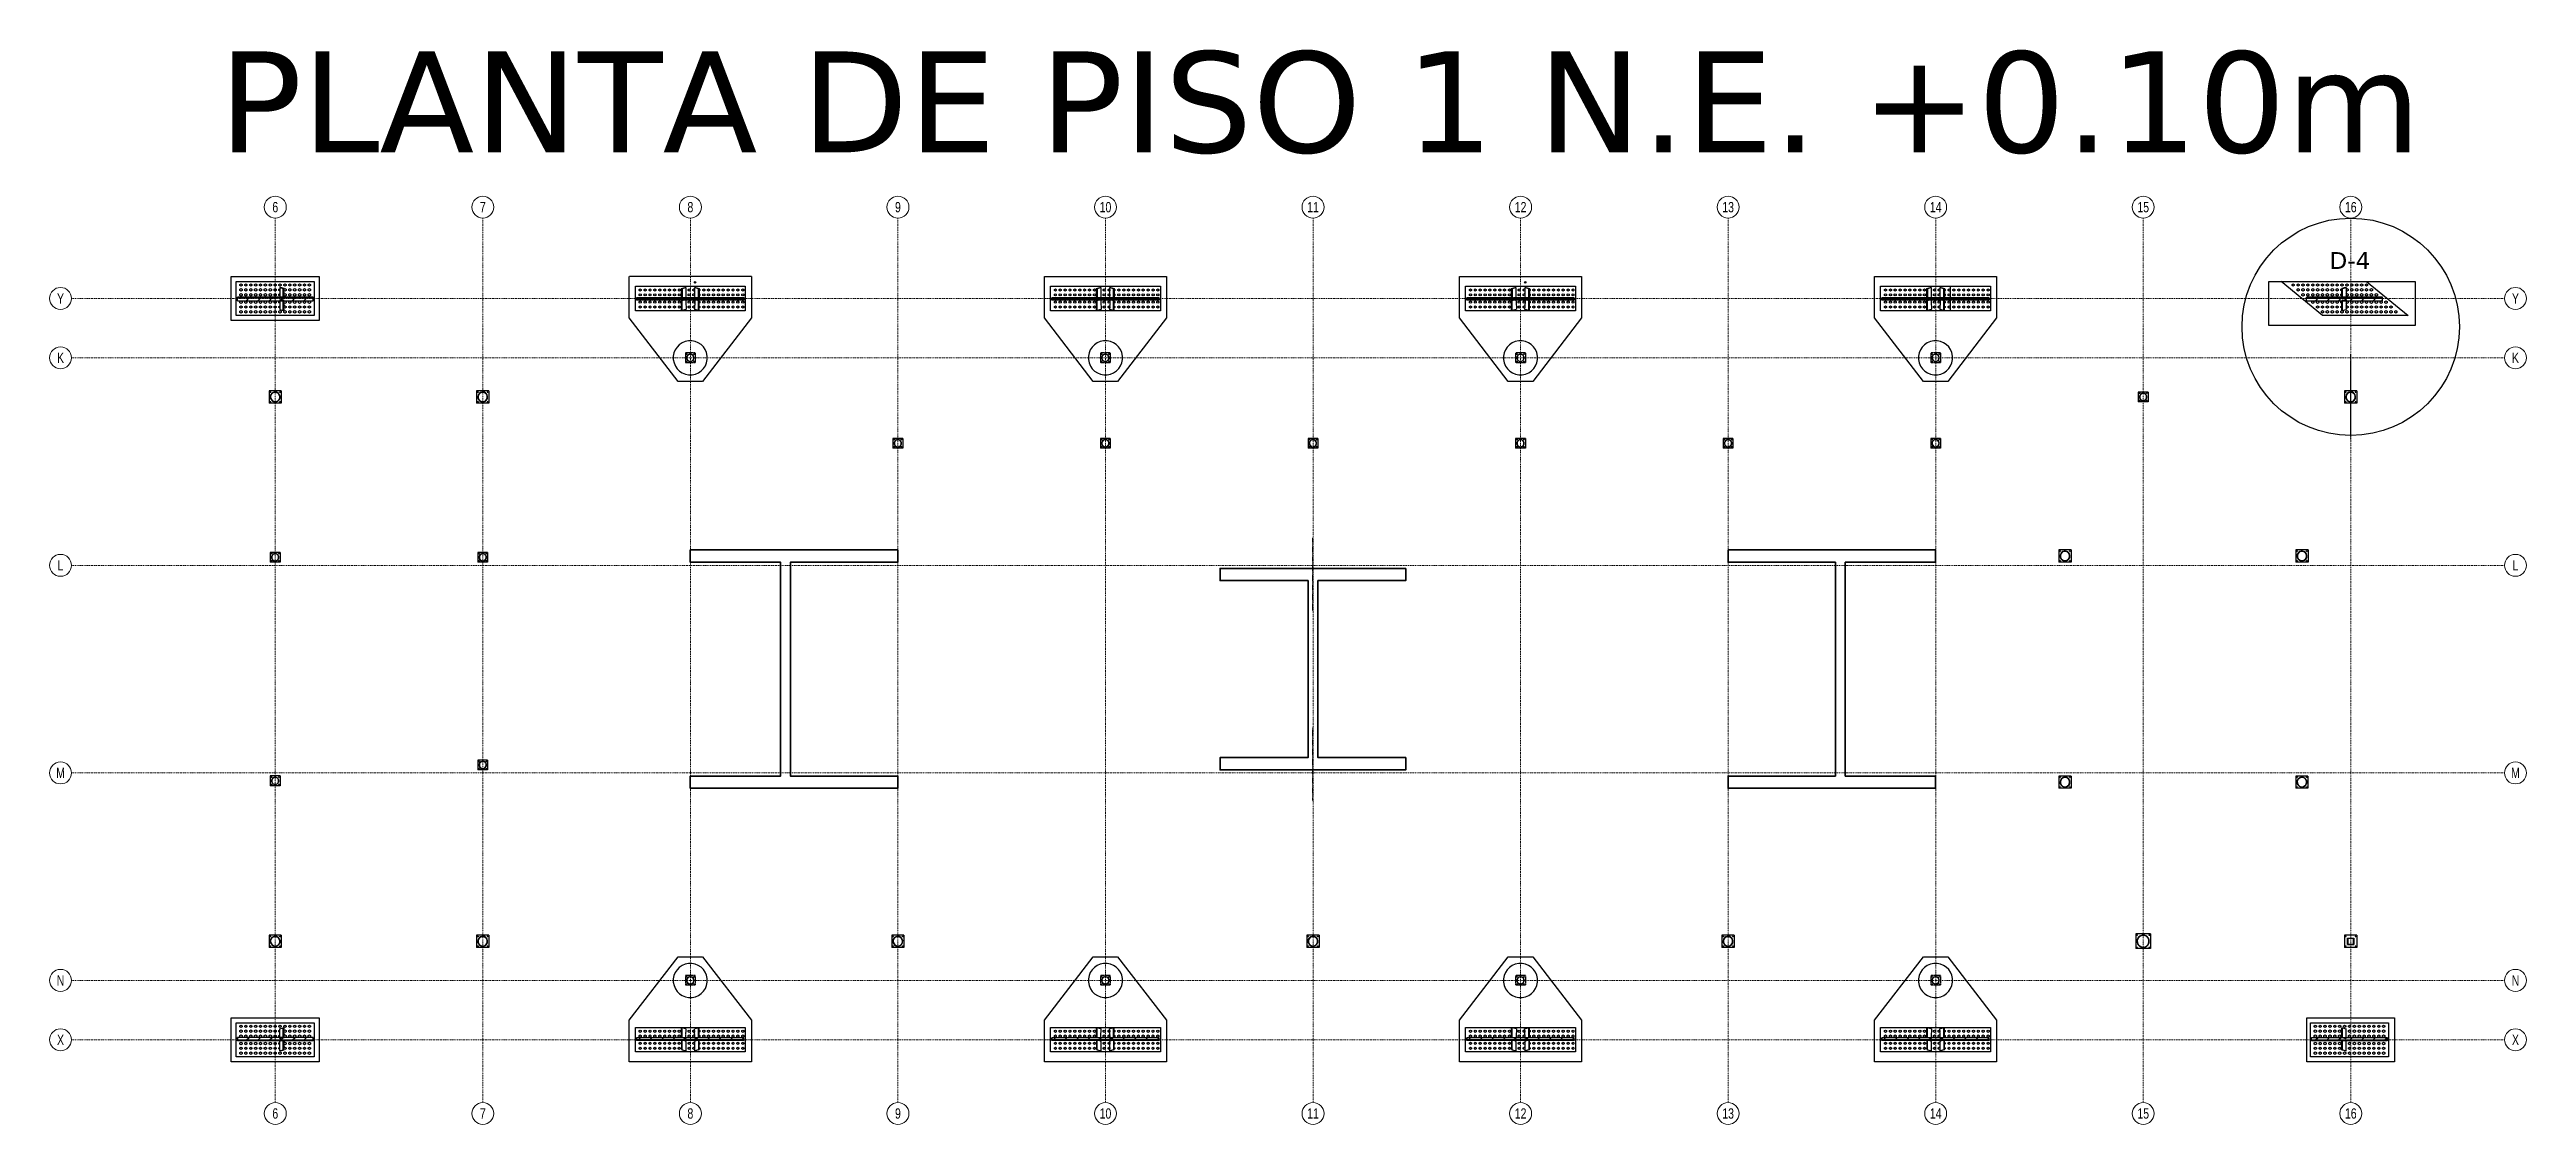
# Model space of a CAD drawing. Header units: millimetres. Extents: x 1541 to 289025, y -12015 to 47026.
# Drawn here: x 130882 to 138235, y -11969 to -8778 of the extents above; entities that cross this region are included whole.
import ezdxf
from ezdxf.enums import TextEntityAlignment as Align

# ---------------------------------------------------------------- set-up
doc = ezdxf.new("R2010")
doc.units = ezdxf.units.MM
doc.header["$LTSCALE"] = 0.1
for name, pattern in [('ACAD_ISO02W100', [15, 12, -3]), ('DASHDOTX2', [50.8, 25.4, -12.7, 0, -12.7]), ('DXK_LINE_DOT2', [3.9198, 1.9599, -1.9599]), ('DXK_LINE_DOT3', [5.9187, 2.979, -0.9799, 0.9799, -0.9799]), ('Grid Line', [3.33375, 1.905, -0.47625, 0.47625, -0.47625])]:
    doc.linetypes.add(name, pattern=pattern)
doc.layers.get('0').update_dxf_attribs({"color": 255})
for name, color, linetype in [('COTAS', 8, 'Continuous'), ('ROTÚLOS', 6, 'Continuous'), ('TEXTO GENRAL', 3, 'Continuous')]:
    doc.layers.add(name, color=color, linetype=linetype)
for name, color, linetype, lineweight in [('E_EJES', 8, 'Continuous', 9), ('E_EJES-1', 8, 'Grid Line', 9), ('E_MUROS-1', 2, 'Continuous', 35)]:
    doc.layers.add(name, color=color, linetype=linetype, lineweight=lineweight)
doc.styles.add('Swis721 LtCn BT_1', font='swisscl.ttf', dxfattribs={"height": 0.42})
doc.styles.add('TEXTO GENERAL', font='verdana.ttf', dxfattribs={"height": 0.9})

msp = doc.modelspace()

# ---------------------------------------------------------------- texts
at = {"layer": 'E_EJES', "style": 'Swis721 LtCn BT_1'}
for s, height, p in [('6', 30.4, (131551.8, -9245.6)), ('7', 30.4, (132168, -9245.6)), ('8', 30.4, (132784.1, -9245.6)), ('9', 30.4, (133400.3, -9245.6)), ('10', 30.45, (134016.4, -9245.6)), ('11', 30.45, (134632.6, -9245.6)), ('12', 30.45, (135248.8, -9245.6)), ('13', 30.45, (135864.9, -9245.6)), ('14', 30.45, (136481.1, -9245.6)), ('15', 30.45, (137097.2, -9245.6)), ('16', 30.45, (137713.4, -9245.6)), ('Y', 30.4, (130914.3, -9516.7)), ('Y', 30.4, (138202.3, -9516.7)), ('K', 30.4, (130914.3, -9692.9)), ('K', 30.4, (138202.3, -9692.9)), ('L', 30.4, (130914.3, -10309)), ('L', 30.4, (138202.3, -10309)), ('M', 30.4, (130914.3, -10925.2)), ('M', 30.4, (138202.3, -10925.2)), ('N', 30.4, (130914.3, -11541.3)), ('N', 30.4, (138202.3, -11541.3)), ('X', 30.4, (130914.3, -11717.5)), ('X', 30.4, (138202.3, -11717.5)), ('6', 30.4, (131551.8, -11936.3)), ('7', 30.4, (132168, -11936.3)), ('8', 30.4, (132784.1, -11936.3)), ('9', 30.4, (133400.3, -11936.3)), ('10', 30.45, (134016.4, -11936.3)), ('11', 30.45, (134632.6, -11936.3)), ('12', 30.45, (135248.8, -11936.3)), ('13', 30.45, (135864.9, -11936.3)), ('14', 30.45, (136481.1, -11936.3)), ('15', 30.45, (137097.2, -11936.3)), ('16', 30.45, (137713.4, -11936.3))]:
    msp.add_text(s, height=height, dxfattribs=at).set_placement(p, align=Align.MIDDLE_CENTER)
at = {"layer": 'ROTÚLOS', "style": 'TEXTO GENERAL'}
msp.add_text('D-4', height=50, dxfattribs=at).set_placement((137710.9, -9404.1), align=Align.MIDDLE_CENTER)
at = {"layer": 'TEXTO GENRAL', "color": 3, "style": 'TEXTO GENERAL'}
msp.add_text('PLANTA DE PISO 1 N.E. +0.10m', height=300, dxfattribs=at).set_placement((134652.8, -8933.2), align=Align.MIDDLE_CENTER)

# ---------------------------------------------------------------- blocks, each defined once
blk = doc.blocks.new('Grid - CNI_NOMBRE EJES-372759-_26_00m_LOC COLUMNAS Y MUROS PISO 7')
at = {"layer": 'E_EJES'}
blk.add_circle((0, 0), 0.003, dxfattribs=at)

# ---------------------------------------------------------------- hatches: boundary and pattern name
at = {"linetype": 'Continuous'}
h = msp.add_hatch(dxfattribs=at)
h.set_pattern_fill('', scale=7.611392, style=0, pattern_type=0)
h.set_pattern_definition([(45, (131439.19, -9516.22), (-17.088, 17.088), [])])
h.paths.add_polyline_path([(131663.9, -9516.2), (131439.2, -9516.2), (131439.2, -9518.3), (131439.7, -9523.5), (131663.9, -9523.5)])
h = msp.add_hatch(dxfattribs=at)
h.set_pattern_fill('', scale=7.611392, style=0, pattern_type=0)
h.set_pattern_definition([(45, (132624.406, -9517.53), (-17.088, 17.088), [])])
h.paths.add_polyline_path([(132943.4, -9517.5), (132624.4, -9517.5), (132624.4, -9518.3), (132624.6, -9522.2), (132943.2, -9522.2), (132943.4, -9518.3)])
h = msp.add_hatch(dxfattribs=at)
h.set_pattern_fill('', scale=7.611392, style=0, pattern_type=0)
h.set_pattern_definition([(45, (133856.727, -9517.53), (-17.088, 17.088), [])])
h.paths.add_polyline_path([(134175.7, -9517.5), (133856.7, -9517.5), (133856.7, -9518.3), (133856.9, -9522.2), (134175.5, -9522.2), (134175.7, -9518.3)])
h = msp.add_hatch(dxfattribs=at)
h.set_pattern_fill('', scale=7.611392, style=0, pattern_type=0)
h.set_pattern_definition([(45, (135089.047, -9517.53), (-17.088, 17.088), [])])
h.paths.add_polyline_path([(135408, -9517.5), (135089, -9517.5), (135089, -9518.3), (135089.2, -9522.2), (135407.8, -9522.2), (135408, -9518.3)])
h = msp.add_hatch(dxfattribs=at)
h.set_pattern_fill('', scale=7.611392, style=0, pattern_type=0)
h.set_pattern_definition([(45, (136321.368, -9517.53), (-17.088, 17.088), [])])
h.paths.add_polyline_path([(136640.3, -9517.5), (136321.4, -9517.5), (136321.4, -9518.3), (136321.5, -9522.2), (136640.2, -9522.2), (136640.3, -9518.3)])
h = msp.add_hatch(dxfattribs=at)
h.set_pattern_fill('', scale=7.611392, style=0, pattern_type=0)
h.set_pattern_definition([(45, (137582.435, -9516.221), (-17.088, 17.088), [])])
h.paths.add_polyline_path([(137807.2, -9516.2), (137582.4, -9516.2), (137582.4, -9523.5), (137806.7, -9523.5), (137807.2, -9518.3)])
h = msp.add_hatch(dxfattribs=at)
h.set_pattern_fill('', scale=7.611392, style=0, pattern_type=0)
h.set_pattern_definition([(45, (132794.71, -9690.706), (-17.088, 17.088), [])])
h.paths.add_polyline_path([(132794.9, -9692.9), (132794.7, -9690.7), (132794.1, -9688.6), (132793.1, -9686.7), (132791.7, -9685), (132790, -9683.7), (132788.1, -9682.6), (132786, -9682), (132783.9, -9681.8), (132781.7, -9682), (132779.6, -9682.6), (132777.7, -9683.7), (132776.1, -9685), (132774.7, -9686.7), (132773.7, -9688.6), (132773, -9690.7), (132772.8, -9692.9), (132773, -9695), (132773.7, -9697.1), (132774.7, -9699), (132776.1, -9700.7), (132777.7, -9702.1), (132779.6, -9703.1), (132781.7, -9703.7), (132783.9, -9703.9), (132786, -9703.7), (132788.1, -9703.1), (132790, -9702.1), (132791.7, -9700.7), (132793.1, -9699), (132794.1, -9697.1), (132794.7, -9695)])
h.paths.add_polyline_path([(132793.4, -9696.8), (132792.5, -9698.6), (132791.2, -9700.2), (132789.6, -9701.5), (132787.8, -9702.4), (132785.9, -9703), (132783.9, -9703.2), (132781.9, -9703), (132779.9, -9702.4), (132778.1, -9701.5), (132776.6, -9700.2), (132775.3, -9698.6), (132774.3, -9696.8), (132773.7, -9694.9), (132773.5, -9692.9), (132773.7, -9690.8), (132774.3, -9688.9), (132775.3, -9687.1), (132776.6, -9685.6), (132778.1, -9684.3), (132779.9, -9683.3), (132781.9, -9682.7), (132783.9, -9682.5), (132785.9, -9682.7), (132787.8, -9683.3), (132789.6, -9684.3), (132791.2, -9685.6), (132792.5, -9687.1), (132793.4, -9688.9), (132794, -9690.8), (132794.2, -9692.9), (132794, -9694.9)])
h = msp.add_hatch(dxfattribs=at)
h.set_pattern_fill('', scale=7.611392, style=0, pattern_type=0)
h.set_pattern_definition([(45, (134027.03, -9690.706), (-17.088, 17.088), [])])
h.paths.add_polyline_path([(134027.2, -9692.9), (134027, -9690.7), (134026.4, -9688.6), (134025.4, -9686.7), (134024, -9685), (134022.3, -9683.7), (134020.4, -9682.6), (134018.3, -9682), (134016.2, -9681.8), (134014, -9682), (134012, -9682.6), (134010, -9683.7), (134008.4, -9685), (134007, -9686.7), (134006, -9688.6), (134005.3, -9690.7), (134005.1, -9692.9), (134005.3, -9695), (134006, -9697.1), (134007, -9699), (134008.4, -9700.7), (134010, -9702.1), (134012, -9703.1), (134014, -9703.7), (134016.2, -9703.9), (134018.3, -9703.7), (134020.4, -9703.1), (134022.3, -9702.1), (134024, -9700.7), (134025.4, -9699), (134026.4, -9697.1), (134027, -9695)])
h.paths.add_polyline_path([(134025.7, -9696.8), (134024.8, -9698.6), (134023.5, -9700.2), (134021.9, -9701.5), (134020.1, -9702.4), (134018.2, -9703), (134016.2, -9703.2), (134014.2, -9703), (134012.2, -9702.4), (134010.5, -9701.5), (134008.9, -9700.2), (134007.6, -9698.6), (134006.6, -9696.8), (134006.1, -9694.9), (134005.9, -9692.9), (134006.1, -9690.8), (134006.6, -9688.9), (134007.6, -9687.1), (134008.9, -9685.6), (134010.5, -9684.3), (134012.2, -9683.3), (134014.2, -9682.7), (134016.2, -9682.5), (134018.2, -9682.7), (134020.1, -9683.3), (134021.9, -9684.3), (134023.5, -9685.6), (134024.8, -9687.1), (134025.7, -9688.9), (134026.3, -9690.8), (134026.5, -9692.9), (134026.3, -9694.9)])
h = msp.add_hatch(dxfattribs=at)
h.set_pattern_fill('', scale=7.611392, style=0, pattern_type=0)
h.set_pattern_definition([(45, (135259.352, -9690.706), (-17.088, 17.088), [])])
h.paths.add_polyline_path([(135259.6, -9692.9), (135259.4, -9690.7), (135258.7, -9688.6), (135257.7, -9686.7), (135256.3, -9685), (135254.7, -9683.7), (135252.7, -9682.6), (135250.7, -9682), (135248.5, -9681.8), (135246.4, -9682), (135244.3, -9682.6), (135242.4, -9683.7), (135240.7, -9685), (135239.3, -9686.7), (135238.3, -9688.6), (135237.7, -9690.7), (135237.5, -9692.9), (135237.7, -9695), (135238.3, -9697.1), (135239.3, -9699), (135240.7, -9700.7), (135242.4, -9702.1), (135244.3, -9703.1), (135246.4, -9703.7), (135248.5, -9703.9), (135250.7, -9703.7), (135252.7, -9703.1), (135254.7, -9702.1), (135256.3, -9700.7), (135257.7, -9699), (135258.7, -9697.1), (135259.4, -9695)])
h.paths.add_polyline_path([(135258.1, -9696.8), (135257.1, -9698.6), (135255.8, -9700.2), (135254.2, -9701.5), (135252.5, -9702.4), (135250.5, -9703), (135248.5, -9703.2), (135246.5, -9703), (135244.6, -9702.4), (135242.8, -9701.5), (135241.2, -9700.2), (135239.9, -9698.6), (135239, -9696.8), (135238.4, -9694.9), (135238.2, -9692.9), (135238.4, -9690.8), (135239, -9688.9), (135239.9, -9687.1), (135241.2, -9685.6), (135242.8, -9684.3), (135244.6, -9683.3), (135246.5, -9682.7), (135248.5, -9682.5), (135250.5, -9682.7), (135252.5, -9683.3), (135254.2, -9684.3), (135255.8, -9685.6), (135257.1, -9687.1), (135258.1, -9688.9), (135258.6, -9690.8), (135258.8, -9692.9), (135258.6, -9694.9)])
h = msp.add_hatch(dxfattribs=at)
h.set_pattern_fill('', scale=7.611392, style=0, pattern_type=0)
h.set_pattern_definition([(45, (136491.672, -9690.706), (-17.088, 17.088), [])])
h.paths.add_polyline_path([(136491.9, -9692.9), (136491.7, -9690.7), (136491, -9688.6), (136490, -9686.7), (136488.6, -9685), (136487, -9683.7), (136485.1, -9682.6), (136483, -9682), (136480.8, -9681.8), (136478.7, -9682), (136476.6, -9682.6), (136474.7, -9683.7), (136473, -9685), (136471.6, -9686.7), (136470.6, -9688.6), (136470, -9690.7), (136469.8, -9692.9), (136470, -9695), (136470.6, -9697.1), (136471.6, -9699), (136473, -9700.7), (136474.7, -9702.1), (136476.6, -9703.1), (136478.7, -9703.7), (136480.8, -9703.9), (136483, -9703.7), (136485.1, -9703.1), (136487, -9702.1), (136488.6, -9700.7), (136490, -9699), (136491, -9697.1), (136491.7, -9695)])
h.paths.add_polyline_path([(136490.4, -9696.8), (136489.4, -9698.6), (136488.1, -9700.2), (136486.6, -9701.5), (136484.8, -9702.4), (136482.8, -9703), (136480.8, -9703.2), (136478.8, -9703), (136476.9, -9702.4), (136475.1, -9701.5), (136473.5, -9700.2), (136472.2, -9698.6), (136471.3, -9696.8), (136470.7, -9694.9), (136470.5, -9692.9), (136470.7, -9690.8), (136471.3, -9688.9), (136472.2, -9687.1), (136473.5, -9685.6), (136475.1, -9684.3), (136476.9, -9683.3), (136478.8, -9682.7), (136480.8, -9682.5), (136482.8, -9682.7), (136484.8, -9683.3), (136486.6, -9684.3), (136488.1, -9685.6), (136489.4, -9687.1), (136490.4, -9688.9), (136491, -9690.8), (136491.2, -9692.9), (136491, -9694.9)])
h = msp.add_hatch(color=96, dxfattribs=at)
h.paths.add_polyline_path([(131566.3, -9809.1), (131566, -9806.5), (131565.4, -9804), (131564.3, -9801.7), (131562.8, -9799.6), (131561, -9797.8), (131558.9, -9796.3), (131556.6, -9795.2), (131554.1, -9794.6), (131551.5, -9794.3), (131549, -9794.6), (131546.5, -9795.2), (131544.2, -9796.3), (131542.1, -9797.8), (131540.3, -9799.6), (131538.8, -9801.7), (131537.7, -9804), (131537.1, -9806.5), (131536.8, -9809.1), (131537.1, -9811.6), (131537.7, -9814.1), (131538.8, -9816.4), (131540.3, -9818.5), (131542.1, -9820.3), (131544.2, -9821.8), (131546.5, -9822.9), (131549, -9823.5), (131551.5, -9823.8), (131554.1, -9823.5), (131556.6, -9822.9), (131558.9, -9821.8), (131561, -9820.3), (131562.8, -9818.5), (131564.3, -9816.4), (131565.4, -9814.1), (131566, -9811.6)])
h.paths.add_polyline_path([(131564.6, -9813.8), (131563.5, -9816), (131562.2, -9818), (131560.4, -9819.7), (131558.5, -9821), (131556.3, -9822.1), (131554, -9822.7), (131551.5, -9822.9), (131549.1, -9822.7), (131546.8, -9822.1), (131544.6, -9821), (131542.6, -9819.7), (131540.9, -9818), (131539.6, -9816), (131538.5, -9813.8), (131537.9, -9811.5), (131537.7, -9809.1), (131537.9, -9806.7), (131538.5, -9804.3), (131539.6, -9802.1), (131540.9, -9800.2), (131542.6, -9798.5), (131544.6, -9797.1), (131546.8, -9796), (131549.1, -9795.4), (131551.5, -9795.2), (131554, -9795.4), (131556.3, -9796), (131558.5, -9797.1), (131560.4, -9798.5), (131562.2, -9800.2), (131563.5, -9802.1), (131564.6, -9804.3), (131565.2, -9806.7), (131565.4, -9809.1), (131565.2, -9811.5)])
h = msp.add_hatch(color=96, dxfattribs=at)
h.paths.add_polyline_path([(132182.4, -9809.1), (132182.2, -9806.5), (132181.5, -9804), (132180.5, -9801.7), (132179, -9799.6), (132177.2, -9797.8), (132175.1, -9796.3), (132172.7, -9795.2), (132170.3, -9794.6), (132167.7, -9794.3), (132165.2, -9794.6), (132162.7, -9795.2), (132160.4, -9796.3), (132158.2, -9797.8), (132156.4, -9799.6), (132155, -9801.7), (132153.9, -9804), (132153.2, -9806.5), (132153, -9809.1), (132153.2, -9811.6), (132153.9, -9814.1), (132155, -9816.4), (132156.4, -9818.5), (132158.2, -9820.3), (132160.4, -9821.8), (132162.7, -9822.9), (132165.2, -9823.5), (132167.7, -9823.8), (132170.3, -9823.5), (132172.7, -9822.9), (132175.1, -9821.8), (132177.2, -9820.3), (132179, -9818.5), (132180.5, -9816.4), (132181.5, -9814.1), (132182.2, -9811.6)])
h.paths.add_polyline_path([(132180.7, -9813.8), (132179.7, -9816), (132178.3, -9818), (132176.6, -9819.7), (132174.6, -9821), (132172.4, -9822.1), (132170.1, -9822.7), (132167.7, -9822.9), (132165.3, -9822.7), (132163, -9822.1), (132160.8, -9821), (132158.8, -9819.7), (132157.1, -9818), (132155.7, -9816), (132154.7, -9813.8), (132154.1, -9811.5), (132153.9, -9809.1), (132154.1, -9806.7), (132154.7, -9804.3), (132155.7, -9802.1), (132157.1, -9800.2), (132158.8, -9798.5), (132160.8, -9797.1), (132163, -9796), (132165.3, -9795.4), (132167.7, -9795.2), (132170.1, -9795.4), (132172.4, -9796), (132174.6, -9797.1), (132176.6, -9798.5), (132178.3, -9800.2), (132179.7, -9802.1), (132180.7, -9804.3), (132181.3, -9806.7), (132181.6, -9809.1), (132181.3, -9811.5)])
h = msp.add_hatch(color=96, dxfattribs=at)
h.paths.add_polyline_path([(137108, -9809.1), (137107.8, -9806.9), (137107.2, -9804.8), (137106.2, -9802.9), (137104.8, -9801.3), (137103.1, -9799.9), (137101.2, -9798.9), (137099.1, -9798.2), (137097, -9798), (137094.8, -9798.2), (137092.8, -9798.9), (137090.8, -9799.9), (137089.2, -9801.3), (137087.8, -9802.9), (137086.8, -9804.8), (137086.1, -9806.9), (137085.9, -9809.1), (137086.1, -9811.2), (137086.8, -9813.3), (137087.8, -9815.2), (137089.2, -9816.9), (137090.8, -9818.3), (137092.8, -9819.3), (137094.8, -9819.9), (137097, -9820.1), (137099.1, -9819.9), (137101.2, -9819.3), (137103.1, -9818.3), (137104.8, -9816.9), (137106.2, -9815.2), (137107.2, -9813.3), (137107.8, -9811.2)])
h.paths.add_polyline_path([(137106.5, -9813), (137105.6, -9814.8), (137104.3, -9816.4), (137102.7, -9817.7), (137100.9, -9818.6), (137099, -9819.2), (137097, -9819.4), (137095, -9819.2), (137093, -9818.6), (137091.3, -9817.7), (137089.7, -9816.4), (137088.4, -9814.8), (137087.4, -9813), (137086.9, -9811.1), (137086.7, -9809.1), (137086.9, -9807.1), (137087.4, -9805.1), (137088.4, -9803.3), (137089.7, -9801.8), (137091.3, -9800.5), (137093, -9799.5), (137095, -9798.9), (137097, -9798.7), (137099, -9798.9), (137100.9, -9799.5), (137102.7, -9800.5), (137104.3, -9801.8), (137105.6, -9803.3), (137106.5, -9805.1), (137107.1, -9807.1), (137107.3, -9809.1), (137107.1, -9811.1)])
h = msp.add_hatch(color=96, dxfattribs=at)
h.paths.add_polyline_path([(137727.9, -9809.1), (137727.6, -9806.5), (137727, -9804), (137725.9, -9801.7), (137724.4, -9799.6), (137722.6, -9797.8), (137720.5, -9796.3), (137718.2, -9795.2), (137715.7, -9794.6), (137713.2, -9794.3), (137710.6, -9794.6), (137708.1, -9795.2), (137705.8, -9796.3), (137703.7, -9797.8), (137701.9, -9799.6), (137700.4, -9801.7), (137699.3, -9804), (137698.7, -9806.5), (137698.4, -9809.1), (137698.7, -9811.6), (137699.3, -9814.1), (137700.4, -9816.4), (137701.9, -9818.5), (137703.7, -9820.3), (137705.8, -9821.8), (137708.1, -9822.9), (137710.6, -9823.5), (137713.2, -9823.8), (137715.7, -9823.5), (137718.2, -9822.9), (137720.5, -9821.8), (137722.6, -9820.3), (137724.4, -9818.5), (137725.9, -9816.4), (137727, -9814.1), (137727.6, -9811.6)])
h.paths.add_polyline_path([(137726.2, -9813.8), (137725.1, -9816), (137723.8, -9818), (137722.1, -9819.7), (137720.1, -9821), (137717.9, -9822.1), (137715.6, -9822.7), (137713.2, -9822.9), (137710.7, -9822.7), (137708.4, -9822.1), (137706.2, -9821), (137704.3, -9819.7), (137702.5, -9818), (137701.2, -9816), (137700.1, -9813.8), (137699.5, -9811.5), (137699.3, -9809.1), (137699.5, -9806.7), (137700.1, -9804.3), (137701.2, -9802.1), (137702.5, -9800.2), (137704.3, -9798.5), (137706.2, -9797.1), (137708.4, -9796), (137710.7, -9795.4), (137713.2, -9795.2), (137715.6, -9795.4), (137717.9, -9796), (137720.1, -9797.1), (137722.1, -9798.5), (137723.8, -9800.2), (137725.1, -9802.1), (137726.2, -9804.3), (137726.8, -9806.7), (137727, -9809.1), (137726.8, -9811.5)])
h = msp.add_hatch(color=96, dxfattribs=at)
h.paths.add_polyline_path([(133411.1, -9946.6), (133410.9, -9944.4), (133410.2, -9942.4), (133409.2, -9940.4), (133407.8, -9938.8), (133406.2, -9937.4), (133404.3, -9936.4), (133402.2, -9935.7), (133400, -9935.5), (133397.9, -9935.7), (133395.8, -9936.4), (133393.9, -9937.4), (133392.2, -9938.8), (133390.8, -9940.4), (133389.8, -9942.4), (133389.2, -9944.4), (133389, -9946.6), (133389.2, -9948.7), (133389.8, -9950.8), (133390.8, -9952.7), (133392.2, -9954.4), (133393.9, -9955.8), (133395.8, -9956.8), (133397.9, -9957.4), (133400, -9957.6), (133402.2, -9957.4), (133404.3, -9956.8), (133406.2, -9955.8), (133407.8, -9954.4), (133409.2, -9952.7), (133410.2, -9950.8), (133410.9, -9948.7)])
h.paths.add_polyline_path([(133409.6, -9950.5), (133408.6, -9952.3), (133407.3, -9953.9), (133405.8, -9955.2), (133404, -9956.1), (133402, -9956.7), (133400, -9956.9), (133398, -9956.7), (133396.1, -9956.1), (133394.3, -9955.2), (133392.7, -9953.9), (133391.4, -9952.3), (133390.5, -9950.5), (133389.9, -9948.6), (133389.7, -9946.6), (133389.9, -9944.6), (133390.5, -9942.6), (133391.4, -9940.8), (133392.7, -9939.3), (133394.3, -9938), (133396.1, -9937), (133398, -9936.5), (133400, -9936.3), (133402, -9936.5), (133404, -9937), (133405.8, -9938), (133407.3, -9939.3), (133408.6, -9940.8), (133409.6, -9942.6), (133410.2, -9944.6), (133410.4, -9946.6), (133410.2, -9948.6)])
h = msp.add_hatch(color=96, dxfattribs=at)
h.paths.add_polyline_path([(134027.2, -9946.6), (134027, -9944.4), (134026.4, -9942.4), (134025.4, -9940.4), (134024, -9938.8), (134022.3, -9937.4), (134020.4, -9936.4), (134018.3, -9935.7), (134016.2, -9935.5), (134014, -9935.7), (134012, -9936.4), (134010, -9937.4), (134008.4, -9938.8), (134007, -9940.4), (134006, -9942.4), (134005.3, -9944.4), (134005.1, -9946.6), (134005.3, -9948.7), (134006, -9950.8), (134007, -9952.7), (134008.4, -9954.4), (134010, -9955.8), (134012, -9956.8), (134014, -9957.4), (134016.2, -9957.6), (134018.3, -9957.4), (134020.4, -9956.8), (134022.3, -9955.8), (134024, -9954.4), (134025.4, -9952.7), (134026.4, -9950.8), (134027, -9948.7)])
h.paths.add_polyline_path([(134025.7, -9950.5), (134024.8, -9952.3), (134023.5, -9953.9), (134021.9, -9955.2), (134020.1, -9956.1), (134018.2, -9956.7), (134016.2, -9956.9), (134014.2, -9956.7), (134012.2, -9956.1), (134010.5, -9955.2), (134008.9, -9953.9), (134007.6, -9952.3), (134006.6, -9950.5), (134006.1, -9948.6), (134005.9, -9946.6), (134006.1, -9944.6), (134006.6, -9942.6), (134007.6, -9940.8), (134008.9, -9939.3), (134010.5, -9938), (134012.2, -9937), (134014.2, -9936.5), (134016.2, -9936.3), (134018.2, -9936.5), (134020.1, -9937), (134021.9, -9938), (134023.5, -9939.3), (134024.8, -9940.8), (134025.7, -9942.6), (134026.3, -9944.6), (134026.5, -9946.6), (134026.3, -9948.6)])
h = msp.add_hatch(color=96, dxfattribs=at)
h.paths.add_polyline_path([(134643.4, -9946.6), (134643.2, -9944.4), (134642.6, -9942.4), (134641.5, -9940.4), (134640.2, -9938.8), (134638.5, -9937.4), (134636.6, -9936.4), (134634.5, -9935.7), (134632.3, -9935.5), (134630.2, -9935.7), (134628.1, -9936.4), (134626.2, -9937.4), (134624.5, -9938.8), (134623.2, -9940.4), (134622.1, -9942.4), (134621.5, -9944.4), (134621.3, -9946.6), (134621.5, -9948.7), (134622.1, -9950.8), (134623.2, -9952.7), (134624.5, -9954.4), (134626.2, -9955.8), (134628.1, -9956.8), (134630.2, -9957.4), (134632.3, -9957.6), (134634.5, -9957.4), (134636.6, -9956.8), (134638.5, -9955.8), (134640.2, -9954.4), (134641.5, -9952.7), (134642.6, -9950.8), (134643.2, -9948.7)])
h.paths.add_polyline_path([(134641.9, -9950.5), (134640.9, -9952.3), (134639.7, -9953.9), (134638.1, -9955.2), (134636.3, -9956.1), (134634.4, -9956.7), (134632.3, -9956.9), (134630.3, -9956.7), (134628.4, -9956.1), (134626.6, -9955.2), (134625, -9953.9), (134623.8, -9952.3), (134622.8, -9950.5), (134622.2, -9948.6), (134622, -9946.6), (134622.2, -9944.6), (134622.8, -9942.6), (134623.8, -9940.8), (134625, -9939.3), (134626.6, -9938), (134628.4, -9937), (134630.3, -9936.5), (134632.3, -9936.3), (134634.4, -9936.5), (134636.3, -9937), (134638.1, -9938), (134639.7, -9939.3), (134640.9, -9940.8), (134641.9, -9942.6), (134642.5, -9944.6), (134642.7, -9946.6), (134642.5, -9948.6)])
h = msp.add_hatch(color=96, dxfattribs=at)
h.paths.add_polyline_path([(135259.6, -9946.6), (135259.3, -9944.4), (135258.7, -9942.3), (135257.7, -9940.4), (135256.3, -9938.8), (135254.6, -9937.4), (135252.7, -9936.4), (135250.7, -9935.7), (135248.5, -9935.5), (135246.3, -9935.7), (135244.3, -9936.4), (135242.4, -9937.4), (135240.7, -9938.8), (135239.3, -9940.4), (135238.3, -9942.3), (135237.7, -9944.4), (135237.4, -9946.6), (135237.7, -9948.7), (135238.3, -9950.8), (135239.3, -9952.7), (135240.7, -9954.4), (135242.4, -9955.8), (135244.3, -9956.8), (135246.3, -9957.4), (135248.5, -9957.6), (135250.7, -9957.4), (135252.7, -9956.8), (135254.6, -9955.8), (135256.3, -9954.4), (135257.7, -9952.7), (135258.7, -9950.8), (135259.3, -9948.7)])
h.paths.add_polyline_path([(135258, -9950.5), (135257.1, -9952.3), (135255.8, -9953.9), (135254.2, -9955.2), (135252.5, -9956.1), (135250.5, -9956.7), (135248.5, -9956.9), (135246.5, -9956.7), (135244.5, -9956.1), (135242.8, -9955.2), (135241.2, -9953.9), (135239.9, -9952.3), (135239, -9950.5), (135238.4, -9948.6), (135238.2, -9946.6), (135238.4, -9944.6), (135239, -9942.6), (135239.9, -9940.8), (135241.2, -9939.3), (135242.8, -9938), (135244.5, -9937), (135246.5, -9936.4), (135248.5, -9936.2), (135250.5, -9936.4), (135252.5, -9937), (135254.2, -9938), (135255.8, -9939.3), (135257.1, -9940.8), (135258, -9942.6), (135258.6, -9944.6), (135258.8, -9946.6), (135258.6, -9948.6)])
h = msp.add_hatch(color=96, dxfattribs=at)
h.paths.add_polyline_path([(135875.7, -9946.6), (135875.5, -9944.4), (135874.9, -9942.4), (135873.9, -9940.4), (135872.5, -9938.8), (135870.8, -9937.4), (135868.9, -9936.4), (135866.8, -9935.7), (135864.7, -9935.5), (135862.5, -9935.7), (135860.4, -9936.4), (135858.5, -9937.4), (135856.9, -9938.8), (135855.5, -9940.4), (135854.5, -9942.4), (135853.8, -9944.4), (135853.6, -9946.6), (135853.8, -9948.7), (135854.5, -9950.8), (135855.5, -9952.7), (135856.9, -9954.4), (135858.5, -9955.8), (135860.4, -9956.8), (135862.5, -9957.4), (135864.7, -9957.6), (135866.8, -9957.4), (135868.9, -9956.8), (135870.8, -9955.8), (135872.5, -9954.4), (135873.9, -9952.7), (135874.9, -9950.8), (135875.5, -9948.7)])
h.paths.add_polyline_path([(135874.2, -9950.5), (135873.3, -9952.3), (135872, -9953.9), (135870.4, -9955.2), (135868.6, -9956.1), (135866.7, -9956.7), (135864.7, -9956.9), (135862.7, -9956.7), (135860.7, -9956.1), (135858.9, -9955.2), (135857.4, -9953.9), (135856.1, -9952.3), (135855.1, -9950.5), (135854.5, -9948.6), (135854.3, -9946.6), (135854.5, -9944.6), (135855.1, -9942.6), (135856.1, -9940.8), (135857.4, -9939.3), (135858.9, -9938), (135860.7, -9937), (135862.7, -9936.5), (135864.7, -9936.3), (135866.7, -9936.5), (135868.6, -9937), (135870.4, -9938), (135872, -9939.3), (135873.3, -9940.8), (135874.2, -9942.6), (135874.8, -9944.6), (135875, -9946.6), (135874.8, -9948.6)])
h = msp.add_hatch(color=96, dxfattribs=at)
h.paths.add_polyline_path([(136491.9, -9946.6), (136491.7, -9944.4), (136491, -9942.4), (136490, -9940.4), (136488.6, -9938.8), (136487, -9937.4), (136485.1, -9936.4), (136483, -9935.7), (136480.8, -9935.5), (136478.7, -9935.7), (136476.6, -9936.4), (136474.7, -9937.4), (136473, -9938.8), (136471.6, -9940.4), (136470.6, -9942.4), (136470, -9944.4), (136469.8, -9946.6), (136470, -9948.7), (136470.6, -9950.8), (136471.6, -9952.7), (136473, -9954.4), (136474.7, -9955.8), (136476.6, -9956.8), (136478.7, -9957.4), (136480.8, -9957.6), (136483, -9957.4), (136485.1, -9956.8), (136487, -9955.8), (136488.6, -9954.4), (136490, -9952.7), (136491, -9950.8), (136491.7, -9948.7)])
h.paths.add_polyline_path([(136490.4, -9950.5), (136489.4, -9952.3), (136488.1, -9953.9), (136486.6, -9955.2), (136484.8, -9956.1), (136482.8, -9956.7), (136480.8, -9956.9), (136478.8, -9956.7), (136476.9, -9956.1), (136475.1, -9955.2), (136473.5, -9953.9), (136472.2, -9952.3), (136471.3, -9950.5), (136470.7, -9948.6), (136470.5, -9946.6), (136470.7, -9944.6), (136471.3, -9942.6), (136472.2, -9940.8), (136473.5, -9939.3), (136475.1, -9938), (136476.9, -9937), (136478.8, -9936.5), (136480.8, -9936.3), (136482.8, -9936.5), (136484.8, -9937), (136486.6, -9938), (136488.1, -9939.3), (136489.4, -9940.8), (136490.4, -9942.6), (136491, -9944.6), (136491.2, -9946.6), (136491, -9948.6)])
h = msp.add_hatch(color=96, dxfattribs=at)
h.paths.add_polyline_path([(131562.6, -10285.1), (131562.4, -10282.9), (131561.8, -10280.9), (131560.7, -10279), (131559.4, -10277.3), (131557.7, -10275.9), (131555.8, -10274.9), (131553.7, -10274.3), (131551.5, -10274), (131549.4, -10274.3), (131547.3, -10274.9), (131545.4, -10275.9), (131543.7, -10277.3), (131542.4, -10279), (131541.3, -10280.9), (131540.7, -10282.9), (131540.5, -10285.1), (131540.7, -10287.3), (131541.3, -10289.3), (131542.4, -10291.2), (131543.7, -10292.9), (131545.4, -10294.3), (131547.3, -10295.3), (131549.4, -10295.9), (131551.5, -10296.2), (131553.7, -10295.9), (131555.8, -10295.3), (131557.7, -10294.3), (131559.4, -10292.9), (131560.7, -10291.2), (131561.8, -10289.3), (131562.4, -10287.3)])
h.paths.add_polyline_path([(131561.1, -10289.1), (131560.1, -10290.8), (131558.9, -10292.4), (131557.3, -10293.7), (131555.5, -10294.6), (131553.6, -10295.2), (131551.5, -10295.4), (131549.5, -10295.2), (131547.6, -10294.6), (131545.8, -10293.7), (131544.2, -10292.4), (131543, -10290.8), (131542, -10289.1), (131541.4, -10287.1), (131541.2, -10285.1), (131541.4, -10283.1), (131542, -10281.1), (131543, -10279.4), (131544.2, -10277.8), (131545.8, -10276.5), (131547.6, -10275.6), (131549.5, -10275), (131551.5, -10274.8), (131553.6, -10275), (131555.5, -10275.6), (131557.3, -10276.5), (131558.9, -10277.8), (131560.1, -10279.4), (131561.1, -10281.1), (131561.7, -10283.1), (131561.9, -10285.1), (131561.7, -10287.1)])
h = msp.add_hatch(color=96, dxfattribs=at)
h.paths.add_polyline_path([(132178.8, -10285.1), (132178.6, -10282.9), (132177.9, -10280.9), (132176.9, -10279), (132175.5, -10277.3), (132173.8, -10275.9), (132171.9, -10274.9), (132169.9, -10274.3), (132167.7, -10274), (132165.6, -10274.3), (132163.5, -10274.9), (132161.6, -10275.9), (132159.9, -10277.3), (132158.5, -10279), (132157.5, -10280.9), (132156.9, -10282.9), (132156.7, -10285.1), (132156.9, -10287.3), (132157.5, -10289.3), (132158.5, -10291.2), (132159.9, -10292.9), (132161.6, -10294.3), (132163.5, -10295.3), (132165.6, -10295.9), (132167.7, -10296.2), (132169.9, -10295.9), (132171.9, -10295.3), (132173.8, -10294.3), (132175.5, -10292.9), (132176.9, -10291.2), (132177.9, -10289.3), (132178.6, -10287.3)])
h.paths.add_polyline_path([(132177.3, -10289.1), (132176.3, -10290.8), (132175, -10292.4), (132173.4, -10293.7), (132171.7, -10294.6), (132169.7, -10295.2), (132167.7, -10295.4), (132165.7, -10295.2), (132163.8, -10294.6), (132162, -10293.7), (132160.4, -10292.4), (132159.1, -10290.8), (132158.2, -10289.1), (132157.6, -10287.1), (132157.4, -10285.1), (132157.6, -10283.1), (132158.2, -10281.1), (132159.1, -10279.4), (132160.4, -10277.8), (132162, -10276.5), (132163.8, -10275.6), (132165.7, -10275), (132167.7, -10274.8), (132169.7, -10275), (132171.7, -10275.6), (132173.4, -10276.5), (132175, -10277.8), (132176.3, -10279.4), (132177.3, -10281.1), (132177.8, -10283.1), (132178, -10285.1), (132177.8, -10287.1)])
h = msp.add_hatch(dxfattribs=at)
h.set_pattern_fill('', scale=7.611392, style=0, pattern_type=0)
h.set_pattern_definition([(45, (136879.513, -10278.892), (-17.088, 17.088), [])])
h.paths.add_polyline_path([(136879.7, -10281.4), (136879.5, -10278.9), (136878.8, -10276.4), (136877.8, -10274.1), (136876.3, -10272), (136874.5, -10270.2), (136872.4, -10268.7), (136870.1, -10267.6), (136867.6, -10267), (136865, -10266.7), (136862.5, -10267), (136860, -10267.6), (136857.7, -10268.7), (136855.6, -10270.2), (136853.7, -10272), (136852.3, -10274.1), (136851.2, -10276.4), (136850.5, -10278.9), (136850.3, -10281.4), (136850.5, -10284), (136851.2, -10286.5), (136852.3, -10288.8), (136853.7, -10290.9), (136855.6, -10292.7), (136857.7, -10294.2), (136860, -10295.3), (136862.5, -10295.9), (136865, -10296.2), (136867.6, -10295.9), (136870.1, -10295.3), (136872.4, -10294.2), (136874.5, -10292.7), (136876.3, -10290.9), (136877.8, -10288.8), (136878.8, -10286.5), (136879.5, -10284)])
h.paths.add_polyline_path([(136878, -10286.2), (136877, -10288.4), (136875.6, -10290.3), (136873.9, -10292.1), (136871.9, -10293.4), (136869.8, -10294.5), (136867.4, -10295.1), (136865, -10295.3), (136862.6, -10295.1), (136860.3, -10294.5), (136858.1, -10293.4), (136856.1, -10292.1), (136854.4, -10290.3), (136853, -10288.4), (136852, -10286.2), (136851.4, -10283.9), (136851.2, -10281.4), (136851.4, -10279), (136852, -10276.7), (136853, -10274.5), (136854.4, -10272.5), (136856.1, -10270.8), (136858.1, -10269.5), (136860.3, -10268.4), (136862.6, -10267.8), (136865, -10267.6), (136867.4, -10267.8), (136869.8, -10268.4), (136871.9, -10269.5), (136873.9, -10270.8), (136875.6, -10272.5), (136877, -10274.5), (136878, -10276.7), (136878.7, -10279), (136878.9, -10281.4), (136878.7, -10283.9)])
h = msp.add_hatch(dxfattribs=at)
h.set_pattern_fill('', scale=7.611392, style=0, pattern_type=0)
h.set_pattern_definition([(45, (137582.954, -10278.892), (-17.088, 17.088), [])])
h.paths.add_polyline_path([(137583.2, -10281.4), (137583, -10278.9), (137582.3, -10276.4), (137581.2, -10274.1), (137579.7, -10272), (137577.9, -10270.2), (137575.8, -10268.7), (137573.5, -10267.6), (137571, -10267), (137568.5, -10266.7), (137565.9, -10267), (137563.4, -10267.6), (137561.1, -10268.7), (137559, -10270.2), (137557.2, -10272), (137555.7, -10274.1), (137554.6, -10276.4), (137554, -10278.9), (137553.7, -10281.4), (137554, -10284), (137554.6, -10286.5), (137555.7, -10288.8), (137557.2, -10290.9), (137559, -10292.7), (137561.1, -10294.2), (137563.4, -10295.3), (137565.9, -10295.9), (137568.5, -10296.2), (137571, -10295.9), (137573.5, -10295.3), (137575.8, -10294.2), (137577.9, -10292.7), (137579.7, -10290.9), (137581.2, -10288.8), (137582.3, -10286.5), (137583, -10284)])
h.paths.add_polyline_path([(137581.5, -10286.2), (137580.5, -10288.4), (137579.1, -10290.3), (137577.4, -10292.1), (137575.4, -10293.4), (137573.2, -10294.5), (137570.9, -10295.1), (137568.5, -10295.3), (137566.1, -10295.1), (137563.7, -10294.5), (137561.5, -10293.4), (137559.6, -10292.1), (137557.9, -10290.3), (137556.5, -10288.4), (137555.5, -10286.2), (137554.8, -10283.9), (137554.6, -10281.4), (137554.8, -10279), (137555.5, -10276.7), (137556.5, -10274.5), (137557.9, -10272.5), (137559.6, -10270.8), (137561.5, -10269.5), (137563.7, -10268.4), (137566.1, -10267.8), (137568.5, -10267.6), (137570.9, -10267.8), (137573.2, -10268.4), (137575.4, -10269.5), (137577.4, -10270.8), (137579.1, -10272.5), (137580.5, -10274.5), (137581.5, -10276.7), (137582.1, -10279), (137582.3, -10281.4), (137582.1, -10283.9)])
h = msp.add_hatch(color=96, dxfattribs=at)
h.paths.add_polyline_path([(131562.6, -10948.9), (131562.4, -10946.7), (131561.8, -10944.7), (131560.7, -10942.8), (131559.4, -10941.1), (131557.7, -10939.7), (131555.8, -10938.7), (131553.7, -10938.1), (131551.5, -10937.8), (131549.4, -10938.1), (131547.3, -10938.7), (131545.4, -10939.7), (131543.7, -10941.1), (131542.4, -10942.8), (131541.3, -10944.7), (131540.7, -10946.7), (131540.5, -10948.9), (131540.7, -10951.1), (131541.3, -10953.1), (131542.4, -10955), (131543.7, -10956.7), (131545.4, -10958.1), (131547.3, -10959.1), (131549.4, -10959.7), (131551.5, -10959.9), (131553.7, -10959.7), (131555.8, -10959.1), (131557.7, -10958.1), (131559.4, -10956.7), (131560.7, -10955), (131561.8, -10953.1), (131562.4, -10951.1)])
h.paths.add_polyline_path([(131561.1, -10952.8), (131560.1, -10954.6), (131558.9, -10956.2), (131557.3, -10957.5), (131555.5, -10958.4), (131553.6, -10959), (131551.5, -10959.2), (131549.5, -10959), (131547.6, -10958.4), (131545.8, -10957.5), (131544.2, -10956.2), (131543, -10954.6), (131542, -10952.8), (131541.4, -10950.9), (131541.2, -10948.9), (131541.4, -10946.9), (131542, -10944.9), (131543, -10943.2), (131544.2, -10941.6), (131545.8, -10940.3), (131547.6, -10939.4), (131549.5, -10938.8), (131551.5, -10938.6), (131553.6, -10938.8), (131555.5, -10939.4), (131557.3, -10940.3), (131558.9, -10941.6), (131560.1, -10943.2), (131561.1, -10944.9), (131561.7, -10946.9), (131561.9, -10948.9), (131561.7, -10950.9)])
h = msp.add_hatch(color=96, dxfattribs=at)
h.paths.add_polyline_path([(132178.8, -10901.8), (132178.6, -10899.6), (132177.9, -10897.6), (132176.9, -10895.7), (132175.5, -10894), (132173.8, -10892.6), (132171.9, -10891.6), (132169.9, -10891), (132167.7, -10890.7), (132165.6, -10891), (132163.5, -10891.6), (132161.6, -10892.6), (132159.9, -10894), (132158.5, -10895.7), (132157.5, -10897.6), (132156.9, -10899.6), (132156.7, -10901.8), (132156.9, -10904), (132157.5, -10906), (132158.5, -10907.9), (132159.9, -10909.6), (132161.6, -10911), (132163.5, -10912), (132165.6, -10912.6), (132167.7, -10912.9), (132169.9, -10912.6), (132171.9, -10912), (132173.8, -10911), (132175.5, -10909.6), (132176.9, -10907.9), (132177.9, -10906), (132178.6, -10904)])
h.paths.add_polyline_path([(132177.3, -10905.8), (132176.3, -10907.5), (132175, -10909.1), (132173.4, -10910.4), (132171.7, -10911.3), (132169.7, -10911.9), (132167.7, -10912.1), (132165.7, -10911.9), (132163.8, -10911.3), (132162, -10910.4), (132160.4, -10909.1), (132159.1, -10907.5), (132158.2, -10905.8), (132157.6, -10903.8), (132157.4, -10901.8), (132157.6, -10899.8), (132158.2, -10897.9), (132159.1, -10896.1), (132160.4, -10894.5), (132162, -10893.2), (132163.8, -10892.3), (132165.7, -10891.7), (132167.7, -10891.5), (132169.7, -10891.7), (132171.7, -10892.3), (132173.4, -10893.2), (132175, -10894.5), (132176.3, -10896.1), (132177.3, -10897.9), (132177.8, -10899.8), (132178, -10901.8), (132177.8, -10903.8)])
h = msp.add_hatch(color=96, dxfattribs=at)
h.paths.add_polyline_path([(136879.7, -10952.7), (136879.5, -10950.1), (136878.8, -10947.7), (136877.8, -10945.3), (136876.3, -10943.2), (136874.5, -10941.4), (136872.4, -10940), (136870.1, -10938.9), (136867.6, -10938.2), (136865, -10938), (136862.5, -10938.2), (136860, -10938.9), (136857.7, -10940), (136855.6, -10941.4), (136853.7, -10943.2), (136852.3, -10945.3), (136851.2, -10947.7), (136850.5, -10950.1), (136850.3, -10952.7), (136850.5, -10955.3), (136851.2, -10957.7), (136852.3, -10960.1), (136853.7, -10962.2), (136855.6, -10964), (136857.7, -10965.4), (136860, -10966.5), (136862.5, -10967.2), (136865, -10967.4), (136867.6, -10967.2), (136870.1, -10966.5), (136872.4, -10965.4), (136874.5, -10964), (136876.3, -10962.2), (136877.8, -10960.1), (136878.8, -10957.7), (136879.5, -10955.3)])
h.paths.add_polyline_path([(136878, -10957.4), (136877, -10959.6), (136875.6, -10961.6), (136873.9, -10963.3), (136871.9, -10964.7), (136869.8, -10965.7), (136867.4, -10966.3), (136865, -10966.5), (136862.6, -10966.3), (136860.3, -10965.7), (136858.1, -10964.7), (136856.1, -10963.3), (136854.4, -10961.6), (136853, -10959.6), (136852, -10957.4), (136851.4, -10955.1), (136851.2, -10952.7), (136851.4, -10950.3), (136852, -10948), (136853, -10945.8), (136854.4, -10943.8), (136856.1, -10942.1), (136858.1, -10940.7), (136860.3, -10939.7), (136862.6, -10939.1), (136865, -10938.9), (136867.4, -10939.1), (136869.8, -10939.7), (136871.9, -10940.7), (136873.9, -10942.1), (136875.6, -10943.8), (136877, -10945.8), (136878, -10948), (136878.7, -10950.3), (136878.9, -10952.7), (136878.7, -10955.1)])
h = msp.add_hatch(color=96, dxfattribs=at)
h.paths.add_polyline_path([(137582.9, -10952.7), (137582.7, -10950.1), (137582, -10947.7), (137580.9, -10945.3), (137579.4, -10943.2), (137577.6, -10941.4), (137575.5, -10940), (137573.2, -10938.9), (137570.7, -10938.2), (137568.2, -10938), (137565.6, -10938.2), (137563.1, -10938.9), (137560.8, -10940), (137558.7, -10941.4), (137556.9, -10943.2), (137555.4, -10945.3), (137554.3, -10947.7), (137553.7, -10950.1), (137553.5, -10952.7), (137553.7, -10955.3), (137554.3, -10957.7), (137555.4, -10960.1), (137556.9, -10962.2), (137558.7, -10964), (137560.8, -10965.4), (137563.1, -10966.5), (137565.6, -10967.2), (137568.2, -10967.4), (137570.7, -10967.2), (137573.2, -10966.5), (137575.5, -10965.4), (137577.6, -10964), (137579.4, -10962.2), (137580.9, -10960.1), (137582, -10957.7), (137582.7, -10955.3)])
h.paths.add_polyline_path([(137581.2, -10957.4), (137580.2, -10959.6), (137578.8, -10961.6), (137577.1, -10963.3), (137575.1, -10964.7), (137572.9, -10965.7), (137570.6, -10966.3), (137568.2, -10966.5), (137565.8, -10966.3), (137563.4, -10965.7), (137561.2, -10964.7), (137559.3, -10963.3), (137557.6, -10961.6), (137556.2, -10959.6), (137555.2, -10957.4), (137554.5, -10955.1), (137554.3, -10952.7), (137554.5, -10950.3), (137555.2, -10948), (137556.2, -10945.8), (137557.6, -10943.8), (137559.3, -10942.1), (137561.2, -10940.7), (137563.4, -10939.7), (137565.8, -10939.1), (137568.2, -10938.9), (137570.6, -10939.1), (137572.9, -10939.7), (137575.1, -10940.7), (137577.1, -10942.1), (137578.8, -10943.8), (137580.2, -10945.8), (137581.2, -10948), (137581.8, -10950.3), (137582, -10952.7), (137581.8, -10955.1)])
h = msp.add_hatch(color=96, dxfattribs=at)
h.paths.add_polyline_path([(131566.3, -11425.1), (131566, -11422.6), (131565.4, -11420.1), (131564.3, -11417.8), (131562.8, -11415.7), (131561, -11413.8), (131558.9, -11412.4), (131556.6, -11411.3), (131554.1, -11410.6), (131551.5, -11410.4), (131549, -11410.6), (131546.5, -11411.3), (131544.2, -11412.4), (131542.1, -11413.8), (131540.3, -11415.7), (131538.8, -11417.8), (131537.7, -11420.1), (131537.1, -11422.6), (131536.8, -11425.1), (131537.1, -11427.7), (131537.7, -11430.2), (131538.8, -11432.5), (131540.3, -11434.6), (131542.1, -11436.4), (131544.2, -11437.9), (131546.5, -11438.9), (131549, -11439.6), (131551.5, -11439.8), (131554.1, -11439.6), (131556.6, -11438.9), (131558.9, -11437.9), (131561, -11436.4), (131562.8, -11434.6), (131564.3, -11432.5), (131565.4, -11430.2), (131566, -11427.7)])
h.paths.add_polyline_path([(131564.6, -11429.9), (131563.5, -11432), (131562.2, -11434), (131560.4, -11435.7), (131558.5, -11437.1), (131556.3, -11438.1), (131554, -11438.8), (131551.5, -11439), (131549.1, -11438.8), (131546.8, -11438.1), (131544.6, -11437.1), (131542.6, -11435.7), (131540.9, -11434), (131539.6, -11432), (131538.5, -11429.9), (131537.9, -11427.5), (131537.7, -11425.1), (131537.9, -11422.7), (131538.5, -11420.4), (131539.6, -11418.2), (131540.9, -11416.2), (131542.6, -11414.5), (131544.6, -11413.1), (131546.8, -11412.1), (131549.1, -11411.5), (131551.5, -11411.3), (131554, -11411.5), (131556.3, -11412.1), (131558.5, -11413.1), (131560.4, -11414.5), (131562.2, -11416.2), (131563.5, -11418.2), (131564.6, -11420.4), (131565.2, -11422.7), (131565.4, -11425.1), (131565.2, -11427.5)])
h = msp.add_hatch(color=96, dxfattribs=at)
h.paths.add_polyline_path([(132182.4, -11425.1), (132182.2, -11422.6), (132181.5, -11420.1), (132180.5, -11417.8), (132179, -11415.7), (132177.2, -11413.8), (132175.1, -11412.4), (132172.7, -11411.3), (132170.3, -11410.6), (132167.7, -11410.4), (132165.2, -11410.6), (132162.7, -11411.3), (132160.4, -11412.4), (132158.2, -11413.8), (132156.4, -11415.7), (132155, -11417.8), (132153.9, -11420.1), (132153.2, -11422.6), (132153, -11425.1), (132153.2, -11427.7), (132153.9, -11430.2), (132155, -11432.5), (132156.4, -11434.6), (132158.2, -11436.4), (132160.4, -11437.9), (132162.7, -11438.9), (132165.2, -11439.6), (132167.7, -11439.8), (132170.3, -11439.6), (132172.7, -11438.9), (132175.1, -11437.9), (132177.2, -11436.4), (132179, -11434.6), (132180.5, -11432.5), (132181.5, -11430.2), (132182.2, -11427.7)])
h.paths.add_polyline_path([(132180.7, -11429.9), (132179.7, -11432), (132178.3, -11434), (132176.6, -11435.7), (132174.6, -11437.1), (132172.4, -11438.1), (132170.1, -11438.8), (132167.7, -11439), (132165.3, -11438.8), (132163, -11438.1), (132160.8, -11437.1), (132158.8, -11435.7), (132157.1, -11434), (132155.7, -11432), (132154.7, -11429.9), (132154.1, -11427.5), (132153.9, -11425.1), (132154.1, -11422.7), (132154.7, -11420.4), (132155.7, -11418.2), (132157.1, -11416.2), (132158.8, -11414.5), (132160.8, -11413.1), (132163, -11412.1), (132165.3, -11411.5), (132167.7, -11411.3), (132170.1, -11411.5), (132172.4, -11412.1), (132174.6, -11413.1), (132176.6, -11414.5), (132178.3, -11416.2), (132179.7, -11418.2), (132180.7, -11420.4), (132181.3, -11422.7), (132181.6, -11425.1), (132181.3, -11427.5)])
h = msp.add_hatch(color=96, dxfattribs=at)
h.paths.add_polyline_path([(133414.7, -11425.1), (133414.5, -11422.6), (133413.9, -11420.1), (133412.8, -11417.8), (133411.3, -11415.7), (133409.5, -11413.8), (133407.4, -11412.4), (133405.1, -11411.3), (133402.6, -11410.6), (133400, -11410.4), (133397.5, -11410.6), (133395, -11411.3), (133392.7, -11412.4), (133390.6, -11413.8), (133388.8, -11415.7), (133387.3, -11417.8), (133386.2, -11420.1), (133385.5, -11422.6), (133385.3, -11425.1), (133385.5, -11427.7), (133386.2, -11430.2), (133387.3, -11432.5), (133388.8, -11434.6), (133390.6, -11436.4), (133392.7, -11437.9), (133395, -11438.9), (133397.5, -11439.6), (133400, -11439.8), (133402.6, -11439.6), (133405.1, -11438.9), (133407.4, -11437.9), (133409.5, -11436.4), (133411.3, -11434.6), (133412.8, -11432.5), (133413.9, -11430.2), (133414.5, -11427.7)])
h.paths.add_polyline_path([(133413, -11429.9), (133412, -11432), (133410.6, -11434), (133408.9, -11435.7), (133407, -11437.1), (133404.8, -11438.1), (133402.4, -11438.8), (133400, -11439), (133397.6, -11438.8), (133395.3, -11438.1), (133393.1, -11437.1), (133391.1, -11435.7), (133389.4, -11434), (133388, -11432), (133387, -11429.9), (133386.4, -11427.5), (133386.2, -11425.1), (133386.4, -11422.7), (133387, -11420.4), (133388, -11418.2), (133389.4, -11416.2), (133391.1, -11414.5), (133393.1, -11413.1), (133395.3, -11412.1), (133397.6, -11411.5), (133400, -11411.3), (133402.4, -11411.5), (133404.8, -11412.1), (133407, -11413.1), (133408.9, -11414.5), (133410.6, -11416.2), (133412, -11418.2), (133413, -11420.4), (133413.7, -11422.7), (133413.9, -11425.1), (133413.7, -11427.5)])
h = msp.add_hatch(color=96, dxfattribs=at)
h.paths.add_polyline_path([(134647.1, -11425.1), (134646.8, -11422.6), (134646.2, -11420.1), (134645.1, -11417.8), (134643.6, -11415.7), (134641.8, -11413.8), (134639.7, -11412.4), (134637.4, -11411.3), (134634.9, -11410.6), (134632.3, -11410.4), (134629.8, -11410.6), (134627.3, -11411.3), (134625, -11412.4), (134622.9, -11413.8), (134621.1, -11415.7), (134619.6, -11417.8), (134618.5, -11420.1), (134617.9, -11422.6), (134617.6, -11425.1), (134617.9, -11427.7), (134618.5, -11430.2), (134619.6, -11432.5), (134621.1, -11434.6), (134622.9, -11436.4), (134625, -11437.9), (134627.3, -11438.9), (134629.8, -11439.6), (134632.3, -11439.8), (134634.9, -11439.6), (134637.4, -11438.9), (134639.7, -11437.9), (134641.8, -11436.4), (134643.6, -11434.6), (134645.1, -11432.5), (134646.2, -11430.2), (134646.8, -11427.7)])
h.paths.add_polyline_path([(134645.4, -11429.9), (134644.3, -11432), (134643, -11434), (134641.2, -11435.7), (134639.3, -11437.1), (134637.1, -11438.1), (134634.8, -11438.8), (134632.3, -11439), (134629.9, -11438.8), (134627.6, -11438.1), (134625.4, -11437.1), (134623.4, -11435.7), (134621.7, -11434), (134620.4, -11432), (134619.3, -11429.9), (134618.7, -11427.5), (134618.5, -11425.1), (134618.7, -11422.7), (134619.3, -11420.4), (134620.4, -11418.2), (134621.7, -11416.2), (134623.4, -11414.5), (134625.4, -11413.1), (134627.6, -11412.1), (134629.9, -11411.5), (134632.3, -11411.3), (134634.8, -11411.5), (134637.1, -11412.1), (134639.3, -11413.1), (134641.2, -11414.5), (134643, -11416.2), (134644.3, -11418.2), (134645.4, -11420.4), (134646, -11422.7), (134646.2, -11425.1), (134646, -11427.5)])
h = msp.add_hatch(color=96, dxfattribs=at)
h.paths.add_polyline_path([(135879.4, -11425.1), (135879.2, -11422.6), (135878.5, -11420.1), (135877.4, -11417.8), (135875.9, -11415.7), (135874.1, -11413.8), (135872, -11412.4), (135869.7, -11411.3), (135867.2, -11410.6), (135864.7, -11410.4), (135862.1, -11410.6), (135859.6, -11411.3), (135857.3, -11412.4), (135855.2, -11413.8), (135853.4, -11415.7), (135851.9, -11417.8), (135850.8, -11420.1), (135850.2, -11422.6), (135850, -11425.1), (135850.2, -11427.7), (135850.8, -11430.2), (135851.9, -11432.5), (135853.4, -11434.6), (135855.2, -11436.4), (135857.3, -11437.9), (135859.6, -11438.9), (135862.1, -11439.6), (135864.7, -11439.8), (135867.2, -11439.6), (135869.7, -11438.9), (135872, -11437.9), (135874.1, -11436.4), (135875.9, -11434.6), (135877.4, -11432.5), (135878.5, -11430.2), (135879.2, -11427.7)])
h.paths.add_polyline_path([(135877.7, -11429.9), (135876.7, -11432), (135875.3, -11434), (135873.6, -11435.7), (135871.6, -11437.1), (135869.4, -11438.1), (135867.1, -11438.8), (135864.7, -11439), (135862.3, -11438.8), (135859.9, -11438.1), (135857.7, -11437.1), (135855.8, -11435.7), (135854.1, -11434), (135852.7, -11432), (135851.7, -11429.9), (135851, -11427.5), (135850.8, -11425.1), (135851, -11422.7), (135851.7, -11420.4), (135852.7, -11418.2), (135854.1, -11416.2), (135855.8, -11414.5), (135857.7, -11413.1), (135859.9, -11412.1), (135862.3, -11411.5), (135864.7, -11411.3), (135867.1, -11411.5), (135869.4, -11412.1), (135871.6, -11413.1), (135873.6, -11414.5), (135875.3, -11416.2), (135876.7, -11418.2), (135877.7, -11420.4), (135878.3, -11422.7), (135878.5, -11425.1), (135878.3, -11427.5)])
h = msp.add_hatch(color=96, dxfattribs=at)
h.paths.add_polyline_path([(137115.4, -11425.1), (137115.2, -11422.2), (137114.5, -11419.4), (137113.4, -11416.8), (137111.9, -11414.3), (137110, -11412.1), (137107.8, -11410.2), (137105.3, -11408.7), (137102.7, -11407.6), (137099.9, -11406.9), (137097, -11406.7), (137094.1, -11406.9), (137091.3, -11407.6), (137088.6, -11408.7), (137086.2, -11410.2), (137084, -11412.1), (137082.1, -11414.3), (137080.6, -11416.8), (137079.5, -11419.4), (137078.8, -11422.2), (137078.6, -11425.1), (137078.8, -11428), (137079.5, -11430.8), (137080.6, -11433.5), (137082.1, -11435.9), (137084, -11438.1), (137086.2, -11440), (137088.6, -11441.5), (137091.3, -11442.6), (137094.1, -11443.3), (137097, -11443.5), (137099.9, -11443.3), (137102.7, -11442.6), (137105.3, -11441.5), (137107.8, -11440), (137110, -11438.1), (137111.9, -11435.9), (137113.4, -11433.5), (137114.5, -11430.8), (137115.2, -11428)])
h.paths.add_polyline_path([(137113.7, -11430.5), (137112.6, -11433.1), (137111.2, -11435.4), (137109.4, -11437.5), (137107.3, -11439.3), (137105, -11440.8), (137102.4, -11441.8), (137099.7, -11442.4), (137097, -11442.7), (137094.2, -11442.4), (137091.6, -11441.8), (137089, -11440.8), (137086.7, -11439.3), (137084.6, -11437.5), (137082.8, -11435.4), (137081.4, -11433.1), (137080.3, -11430.5), (137079.7, -11427.9), (137079.4, -11425.1), (137079.7, -11422.4), (137080.3, -11419.7), (137081.4, -11417.2), (137082.8, -11414.8), (137084.6, -11412.7), (137086.7, -11410.9), (137089, -11409.5), (137091.6, -11408.4), (137094.2, -11407.8), (137097, -11407.6), (137099.7, -11407.8), (137102.4, -11408.4), (137105, -11409.5), (137107.3, -11410.9), (137109.4, -11412.7), (137111.2, -11414.8), (137112.6, -11417.2), (137113.7, -11419.7), (137114.3, -11422.4), (137114.5, -11425.1), (137114.3, -11427.9)])
h = msp.add_hatch(dxfattribs=at)
h.set_pattern_fill('', scale=7.611392, style=0, pattern_type=0)
h.set_pattern_definition([(45, (137704.09, -11416.054), (-17.088, 17.088), [])])
h.paths.add_polyline_path([(137722.2, -11416.1), (137704.1, -11416.1), (137704.1, -11434.2), (137722.2, -11434.2)])
h.paths.add_polyline_path([(137704.7, -11433.6), (137704.7, -11416.6), (137721.6, -11416.6), (137721.6, -11433.6)])
h = msp.add_hatch(dxfattribs=at)
h.set_pattern_fill('', scale=7.611392, style=0, pattern_type=0)
h.set_pattern_definition([(45, (132794.71, -11539.187), (-17.088, 17.088), [])])
h.paths.add_polyline_path([(132794.9, -11541.3), (132794.7, -11539.2), (132794.1, -11537.1), (132793.1, -11535.2), (132791.7, -11533.5), (132790, -11532.2), (132788.1, -11531.1), (132786, -11530.5), (132783.9, -11530.3), (132781.7, -11530.5), (132779.6, -11531.1), (132777.7, -11532.2), (132776.1, -11533.5), (132774.7, -11535.2), (132773.7, -11537.1), (132773, -11539.2), (132772.8, -11541.3), (132773, -11543.5), (132773.7, -11545.6), (132774.7, -11547.5), (132776.1, -11549.2), (132777.7, -11550.5), (132779.6, -11551.6), (132781.7, -11552.2), (132783.9, -11552.4), (132786, -11552.2), (132788.1, -11551.6), (132790, -11550.5), (132791.7, -11549.2), (132793.1, -11547.5), (132794.1, -11545.6), (132794.7, -11543.5)])
h.paths.add_polyline_path([(132793.4, -11545.3), (132792.5, -11547.1), (132791.2, -11548.6), (132789.6, -11549.9), (132787.8, -11550.9), (132785.9, -11551.5), (132783.9, -11551.7), (132781.9, -11551.5), (132779.9, -11550.9), (132778.1, -11549.9), (132776.6, -11548.6), (132775.3, -11547.1), (132774.3, -11545.3), (132773.7, -11543.4), (132773.5, -11541.3), (132773.7, -11539.3), (132774.3, -11537.4), (132775.3, -11535.6), (132776.6, -11534), (132778.1, -11532.8), (132779.9, -11531.8), (132781.9, -11531.2), (132783.9, -11531), (132785.9, -11531.2), (132787.8, -11531.8), (132789.6, -11532.8), (132791.2, -11534), (132792.5, -11535.6), (132793.4, -11537.4), (132794, -11539.3), (132794.2, -11541.3), (132794, -11543.4)])
h = msp.add_hatch(dxfattribs=at)
h.set_pattern_fill('', scale=7.611392, style=0, pattern_type=0)
h.set_pattern_definition([(45, (134027.03, -11539.187), (-17.088, 17.088), [])])
h.paths.add_polyline_path([(134027.2, -11541.3), (134027, -11539.2), (134026.4, -11537.1), (134025.4, -11535.2), (134024, -11533.5), (134022.3, -11532.2), (134020.4, -11531.1), (134018.3, -11530.5), (134016.2, -11530.3), (134014, -11530.5), (134012, -11531.1), (134010, -11532.2), (134008.4, -11533.5), (134007, -11535.2), (134006, -11537.1), (134005.3, -11539.2), (134005.1, -11541.3), (134005.3, -11543.5), (134006, -11545.6), (134007, -11547.5), (134008.4, -11549.2), (134010, -11550.5), (134012, -11551.6), (134014, -11552.2), (134016.2, -11552.4), (134018.3, -11552.2), (134020.4, -11551.6), (134022.3, -11550.5), (134024, -11549.2), (134025.4, -11547.5), (134026.4, -11545.6), (134027, -11543.5)])
h.paths.add_polyline_path([(134025.7, -11545.3), (134024.8, -11547.1), (134023.5, -11548.6), (134021.9, -11549.9), (134020.1, -11550.9), (134018.2, -11551.5), (134016.2, -11551.7), (134014.2, -11551.5), (134012.2, -11550.9), (134010.5, -11549.9), (134008.9, -11548.6), (134007.6, -11547.1), (134006.6, -11545.3), (134006.1, -11543.4), (134005.9, -11541.3), (134006.1, -11539.3), (134006.6, -11537.4), (134007.6, -11535.6), (134008.9, -11534), (134010.5, -11532.8), (134012.2, -11531.8), (134014.2, -11531.2), (134016.2, -11531), (134018.2, -11531.2), (134020.1, -11531.8), (134021.9, -11532.8), (134023.5, -11534), (134024.8, -11535.6), (134025.7, -11537.4), (134026.3, -11539.3), (134026.5, -11541.3), (134026.3, -11543.4)])
h = msp.add_hatch(dxfattribs=at)
h.set_pattern_fill('', scale=7.611392, style=0, pattern_type=0)
h.set_pattern_definition([(45, (135259.352, -11539.187), (-17.088, 17.088), [])])
h.paths.add_polyline_path([(135259.6, -11541.3), (135259.4, -11539.2), (135258.7, -11537.1), (135257.7, -11535.2), (135256.3, -11533.5), (135254.7, -11532.2), (135252.7, -11531.1), (135250.7, -11530.5), (135248.5, -11530.3), (135246.4, -11530.5), (135244.3, -11531.1), (135242.4, -11532.2), (135240.7, -11533.5), (135239.3, -11535.2), (135238.3, -11537.1), (135237.7, -11539.2), (135237.5, -11541.3), (135237.7, -11543.5), (135238.3, -11545.6), (135239.3, -11547.5), (135240.7, -11549.2), (135242.4, -11550.5), (135244.3, -11551.6), (135246.4, -11552.2), (135248.5, -11552.4), (135250.7, -11552.2), (135252.7, -11551.6), (135254.7, -11550.5), (135256.3, -11549.2), (135257.7, -11547.5), (135258.7, -11545.6), (135259.4, -11543.5)])
h.paths.add_polyline_path([(135258.1, -11545.3), (135257.1, -11547.1), (135255.8, -11548.6), (135254.2, -11549.9), (135252.5, -11550.9), (135250.5, -11551.5), (135248.5, -11551.7), (135246.5, -11551.5), (135244.6, -11550.9), (135242.8, -11549.9), (135241.2, -11548.6), (135239.9, -11547.1), (135239, -11545.3), (135238.4, -11543.4), (135238.2, -11541.3), (135238.4, -11539.3), (135239, -11537.4), (135239.9, -11535.6), (135241.2, -11534), (135242.8, -11532.8), (135244.6, -11531.8), (135246.5, -11531.2), (135248.5, -11531), (135250.5, -11531.2), (135252.5, -11531.8), (135254.2, -11532.8), (135255.8, -11534), (135257.1, -11535.6), (135258.1, -11537.4), (135258.6, -11539.3), (135258.8, -11541.3), (135258.6, -11543.4)])
h = msp.add_hatch(dxfattribs=at)
h.set_pattern_fill('', scale=7.611392, style=0, pattern_type=0)
h.set_pattern_definition([(45, (136491.672, -11539.187), (-17.088, 17.088), [])])
h.paths.add_polyline_path([(136491.9, -11541.3), (136491.7, -11539.2), (136491, -11537.1), (136490, -11535.2), (136488.6, -11533.5), (136487, -11532.2), (136485.1, -11531.1), (136483, -11530.5), (136480.8, -11530.3), (136478.7, -11530.5), (136476.6, -11531.1), (136474.7, -11532.2), (136473, -11533.5), (136471.6, -11535.2), (136470.6, -11537.1), (136470, -11539.2), (136469.8, -11541.3), (136470, -11543.5), (136470.6, -11545.6), (136471.6, -11547.5), (136473, -11549.2), (136474.7, -11550.5), (136476.6, -11551.6), (136478.7, -11552.2), (136480.8, -11552.4), (136483, -11552.2), (136485.1, -11551.6), (136487, -11550.5), (136488.6, -11549.2), (136490, -11547.5), (136491, -11545.6), (136491.7, -11543.5)])
h.paths.add_polyline_path([(136490.4, -11545.3), (136489.4, -11547.1), (136488.1, -11548.6), (136486.6, -11549.9), (136484.8, -11550.9), (136482.8, -11551.5), (136480.8, -11551.7), (136478.8, -11551.5), (136476.9, -11550.9), (136475.1, -11549.9), (136473.5, -11548.6), (136472.2, -11547.1), (136471.3, -11545.3), (136470.7, -11543.4), (136470.5, -11541.3), (136470.7, -11539.3), (136471.3, -11537.4), (136472.2, -11535.6), (136473.5, -11534), (136475.1, -11532.8), (136476.9, -11531.8), (136478.8, -11531.2), (136480.8, -11531), (136482.8, -11531.2), (136484.8, -11531.8), (136486.6, -11532.8), (136488.1, -11534), (136489.4, -11535.6), (136490.4, -11537.4), (136491, -11539.3), (136491.2, -11541.3), (136491, -11543.4)])
h = msp.add_hatch(dxfattribs=at)
h.set_pattern_fill('', scale=7.611392, style=0, pattern_type=0)
h.set_pattern_definition([(45, (131439.663, -11710.71), (-17.088, 17.088), [])])
h.paths.add_polyline_path([(131663.9, -11710.7), (131439.7, -11710.7), (131439.2, -11715.9), (131439.2, -11718), (131663.9, -11718)])
h = msp.add_hatch(dxfattribs=at)
h.set_pattern_fill('', scale=7.611392, style=0, pattern_type=0)
h.set_pattern_definition([(45, (132943.176, -11712.02), (-17.088, 17.088), [])])
h.paths.add_polyline_path([(132943.3, -11715.9), (132943.2, -11712), (132624.6, -11712), (132624.4, -11715.9), (132624.4, -11716.7), (132943.3, -11716.7)])
h = msp.add_hatch(dxfattribs=at)
h.set_pattern_fill('', scale=7.611392, style=0, pattern_type=0)
h.set_pattern_definition([(45, (134175.497, -11712.02), (-17.088, 17.088), [])])
h.paths.add_polyline_path([(134175.7, -11715.9), (134175.5, -11712), (133856.9, -11712), (133856.7, -11715.9), (133856.7, -11716.7), (134175.7, -11716.7)])
h = msp.add_hatch(dxfattribs=at)
h.set_pattern_fill('', scale=7.611392, style=0, pattern_type=0)
h.set_pattern_definition([(45, (135407.817, -11712.02), (-17.088, 17.088), [])])
h.paths.add_polyline_path([(135408, -11715.9), (135407.8, -11712), (135089.2, -11712), (135089, -11715.9), (135089, -11716.7), (135408, -11716.7)])
h = msp.add_hatch(dxfattribs=at)
h.set_pattern_fill('', scale=7.611392, style=0, pattern_type=0)
h.set_pattern_definition([(45, (136640.138, -11712.02), (-17.088, 17.088), [])])
h.paths.add_polyline_path([(136640.3, -11715.9), (136640.1, -11712), (136321.5, -11712), (136321.4, -11715.9), (136321.4, -11716.7), (136640.3, -11716.7)])
h = msp.add_hatch(dxfattribs=at)
h.set_pattern_fill('', scale=7.611392, style=0, pattern_type=0)
h.set_pattern_definition([(45, (137821.426, -11710.71), (-17.088, 17.088), [])])
h.paths.add_polyline_path([(137821.9, -11715.9), (137821.4, -11710.7), (137597.2, -11710.7), (137597.2, -11718), (137821.9, -11718)])

# ---------------------------------------------------------------- linework, layer by layer
at = {"color": 2, "linetype": 'Continuous'}
for p, q in [((131421.1, -9582), (131421.1, -9451.5)), ((131421.1, -9451.5), (131682, -9451.5)), ((131435.6, -9567.5), (131435.6, -9466)), ((131435.6, -9466), (131667.5, -9466)), ((131567.2, -9484.1), (131564.9, -9484.1)), ((131564.9, -9484.1), (131564.9, -9513.1)), ((131564.9, -9484.1), (131575.6, -9487.3)), ((131578.1, -9487.3), (131567.2, -9484.1)), ((131667.5, -9466), (131667.5, -9567.5)), ((131682, -9451.5), (131682, -9582)), ((132602.7, -9574.7), (132602.7, -9451.5)), ((132965.1, -9451.5), (132606.3, -9451.5)), ((132620.8, -9553), (132620.8, -9480.5)), ((132620.8, -9480.5), (132947, -9480.5)), ((132757.6, -9487.4), (132768.5, -9484.2)), ((132759.5, -9487.3), (132770.2, -9484.2)), ((132768.5, -9484.2), (132770.2, -9484.2)), ((132770.2, -9484.2), (132770.3, -9510.3)), ((132797.5, -9484.2), (132799.2, -9484.2)), ((132797.5, -9510.3), (132797.5, -9484.2)), ((132797.5, -9484.2), (132808.2, -9487.3)), ((132799.2, -9484.2), (132810.1, -9487.4)), ((132947, -9480.5), (132947, -9553)), ((132965.1, -9451.5), (132965.1, -9574.7)), ((133835, -9574.7), (133835, -9451.5)), ((133835, -9451.5), (134197.4, -9451.5)), ((133853.1, -9553), (133853.1, -9480.5)), ((133853.1, -9480.5), (134179.3, -9480.5)), ((133989.9, -9487.4), (134000.8, -9484.2)), ((133991.8, -9487.3), (134002.5, -9484.2)), ((134000.8, -9484.2), (134002.5, -9484.2)), ((134002.5, -9484.2), (134002.6, -9510.3)), ((134029.8, -9484.2), (134031.6, -9484.2)), ((134029.8, -9510.3), (134029.8, -9484.2)), ((134029.8, -9484.2), (134040.5, -9487.3)), ((134031.6, -9484.2), (134042.4, -9487.4)), ((134179.3, -9480.5), (134179.3, -9553)), ((134197.4, -9451.5), (134197.4, -9574.7)), ((135067.3, -9574.7), (135067.3, -9451.5)), ((135067.3, -9451.5), (135429.7, -9451.5)), ((135085.4, -9553), (135085.4, -9480.5)), ((135085.4, -9480.5), (135411.6, -9480.5)), ((135222.3, -9487.4), (135233.1, -9484.2)), ((135224.2, -9487.3), (135234.9, -9484.2)), ((135233.1, -9484.2), (135234.9, -9484.2)), ((135234.9, -9484.2), (135234.9, -9510.3)), ((135262.1, -9484.2), (135263.9, -9484.2)), ((135262.1, -9510.3), (135262.1, -9484.2)), ((135262.1, -9484.2), (135272.9, -9487.3)), ((135263.9, -9484.2), (135274.8, -9487.4)), ((135411.6, -9480.5), (135411.6, -9553)), ((135429.7, -9451.5), (135429.7, -9574.7)), ((136299.6, -9574.7), (136299.6, -9451.5)), ((136299.6, -9451.5), (136662, -9451.5)), ((136317.7, -9553), (136317.7, -9480.5)), ((136317.7, -9480.5), (136643.9, -9480.5)), ((136454.6, -9487.4), (136465.5, -9484.2)), ((136456.5, -9487.3), (136467.2, -9484.2)), ((136465.5, -9484.2), (136467.2, -9484.2)), ((136467.2, -9484.2), (136467.2, -9510.3)), ((136494.4, -9510.3), (136494.5, -9484.2)), ((136494.5, -9484.2), (136496.2, -9484.2)), ((136494.5, -9484.2), (136505.2, -9487.3)), ((136496.2, -9484.2), (136507.1, -9487.4)), ((136643.9, -9480.5), (136643.9, -9553)), ((136662, -9451.5), (136662, -9574.7)), ((137629.6, -9567.5), (137506.3, -9466)), ((137506.3, -9466), (137760, -9466)), ((137697.5, -9484.1), (137686.6, -9487.3)), ((137689.1, -9487.3), (137699.8, -9484.1)), ((137699.8, -9484.1), (137697.5, -9484.1)), ((137699.8, -9484.1), (137699.8, -9513.1)), ((137760, -9466), (137883.3, -9567.5)), ((131439.2, -9516.2), (131439.2, -9513.1)), ((131564.9, -9513.1), (131439.2, -9513.1)), ((131439.2, -9518.3), (131439.2, -9516.2)), ((131663.9, -9516.2), (131439.2, -9516.2)), ((131439.2, -9523.5), (131439.2, -9518.3)), ((131439.7, -9523.5), (131439.2, -9518.3)), ((131439.7, -9523.5), (131439.2, -9523.5)), ((131439.7, -9523.5), (131663.9, -9523.5)), ((131564.9, -9520.2), (131564.9, -9523.5)), ((131564.9, -9523.5), (131564.9, -9549.3)), ((131564.9, -9549.3), (131575.6, -9552.5)), ((131575.6, -9516.4), (131575.6, -9487.3)), ((131575.6, -9487.3), (131578.1, -9487.3)), ((131575.6, -9516.4), (131578.1, -9516.4)), ((131575.6, -9552.5), (131575.6, -9523.4)), ((131575.6, -9523.4), (131578.1, -9523.5)), ((131575.6, -9552.5), (131578.1, -9552.6)), ((131578.1, -9516.4), (131578.1, -9487.3)), ((131663.9, -9513.1), (131578.1, -9513.1)), ((131578.1, -9552.6), (131578.1, -9523.5)), ((131663.9, -9516.2), (131663.9, -9513.1)), ((131663.9, -9523.5), (131663.9, -9516.2)), ((132947, -9553), (132620.8, -9553)), ((132624.4, -9517.5), (132624.4, -9514.4)), ((132757.6, -9514.4), (132624.4, -9514.4)), ((132624.4, -9518.3), (132624.4, -9517.5)), ((132943.4, -9517.5), (132624.4, -9517.5)), ((132624.4, -9522.2), (132624.4, -9518.3)), ((132624.6, -9522.2), (132624.4, -9518.3)), ((132624.6, -9522.2), (132624.4, -9522.2)), ((132943.2, -9522.2), (132624.6, -9522.2)), ((132757.6, -9487.4), (132759.5, -9487.3)), ((132757.6, -9516.4), (132757.6, -9487.4)), ((132759.5, -9516.3), (132757.6, -9516.4)), ((132761.9, -9522.2), (132757.6, -9523.5)), ((132757.6, -9523.5), (132759.5, -9523.4)), ((132757.6, -9552.6), (132757.6, -9523.5)), ((132757.6, -9552.6), (132759.5, -9552.5)), ((132759.5, -9487.3), (132759.5, -9516.3)), ((132759.5, -9516.3), (132769.5, -9513.4)), ((132763.6, -9522.2), (132759.5, -9523.4)), ((132759.5, -9552.5), (132759.5, -9523.4)), ((132770.5, -9549.2), (132759.5, -9552.5)), ((132801.6, -9514.4), (132766.1, -9514.4)), ((132770.3, -9510.3), (132769.5, -9513.4)), ((132770.2, -9520.2), (132770.3, -9522.2)), ((132770.3, -9522.2), (132770.5, -9526.4)), ((132770.5, -9526.4), (132771.6, -9548.9)), ((132771.6, -9548.9), (132770.5, -9549.2)), ((132797.2, -9526.4), (132796.2, -9548.9)), ((132797.2, -9549.2), (132796.2, -9548.9)), ((132797.4, -9522.2), (132797.2, -9526.4)), ((132808.2, -9552.5), (132797.2, -9549.2)), ((132797.5, -9520.2), (132797.4, -9522.2)), ((132798.3, -9513.4), (132797.5, -9510.3)), ((132808.2, -9516.3), (132798.3, -9513.4)), ((132808.2, -9523.4), (132804.1, -9522.2)), ((132810.1, -9523.5), (132805.9, -9522.2)), ((132808.2, -9516.3), (132808.2, -9487.3)), ((132808.2, -9487.3), (132810.1, -9487.4)), ((132810.1, -9516.4), (132808.2, -9516.3)), ((132808.2, -9552.5), (132808.2, -9523.4)), ((132808.2, -9523.4), (132810.1, -9523.5)), ((132808.2, -9552.5), (132810.1, -9552.6)), ((132810.1, -9487.4), (132810.1, -9516.4)), ((132943.4, -9514.4), (132810.1, -9514.4)), ((132810.1, -9552.6), (132810.1, -9523.5)), ((132943.4, -9518.3), (132943.2, -9522.2)), ((132943.4, -9522.2), (132943.2, -9522.2)), ((132943.4, -9517.5), (132943.4, -9514.4)), ((132943.4, -9518.3), (132943.4, -9517.5)), ((132943.4, -9518.3), (132943.4, -9522.2)), ((134179.3, -9553), (133853.1, -9553)), ((133856.7, -9517.5), (133856.7, -9514.4)), ((133989.9, -9514.4), (133856.7, -9514.4)), ((133856.7, -9518.3), (133856.7, -9517.5)), ((134175.7, -9517.5), (133856.7, -9517.5)), ((133856.7, -9522.2), (133856.7, -9518.3)), ((133856.9, -9522.2), (133856.7, -9518.3)), ((133856.9, -9522.2), (133856.7, -9522.2)), ((134175.5, -9522.2), (133856.9, -9522.2)), ((133989.9, -9487.4), (133991.8, -9487.3)), ((133989.9, -9516.4), (133989.9, -9487.4)), ((133991.8, -9516.3), (133989.9, -9516.4)), ((133994.2, -9522.2), (133989.9, -9523.5)), ((133989.9, -9523.5), (133991.8, -9523.4)), ((133989.9, -9552.6), (133989.9, -9523.5)), ((133989.9, -9552.6), (133991.8, -9552.5)), ((133991.8, -9487.3), (133991.8, -9516.3)), ((133991.8, -9516.3), (134001.8, -9513.4)), ((133995.9, -9522.2), (133991.8, -9523.4)), ((133991.8, -9552.5), (133991.8, -9523.4)), ((134002.8, -9549.2), (133991.8, -9552.5)), ((134033.9, -9514.4), (133998.5, -9514.4)), ((134002.6, -9510.3), (134001.8, -9513.4)), ((134002.6, -9520.2), (134002.6, -9522.2)), ((134002.6, -9522.2), (134002.8, -9526.4)), ((134002.8, -9526.4), (134003.9, -9548.9)), ((134003.9, -9548.9), (134002.8, -9549.2)), ((134029.5, -9526.4), (134028.5, -9548.9)), ((134029.5, -9549.2), (134028.5, -9548.9)), ((134029.7, -9522.2), (134029.5, -9526.4)), ((134040.5, -9552.5), (134029.5, -9549.2)), ((134029.8, -9520.2), (134029.7, -9522.2)), ((134030.6, -9513.4), (134029.8, -9510.3)), ((134040.5, -9516.3), (134030.6, -9513.4)), ((134040.5, -9523.4), (134036.5, -9522.2)), ((134042.4, -9523.5), (134038.2, -9522.2)), ((134040.5, -9516.3), (134040.5, -9487.3)), ((134040.5, -9487.3), (134042.4, -9487.4)), ((134042.4, -9516.4), (134040.5, -9516.3)), ((134040.5, -9552.5), (134040.5, -9523.4)), ((134040.5, -9523.4), (134042.4, -9523.5)), ((134040.5, -9552.5), (134042.4, -9552.6)), ((134042.4, -9487.4), (134042.4, -9516.4)), ((134175.7, -9514.4), (134042.4, -9514.4)), ((134042.4, -9552.6), (134042.4, -9523.5)), ((134175.7, -9518.3), (134175.5, -9522.2)), ((134175.7, -9522.2), (134175.5, -9522.2)), ((134175.7, -9517.5), (134175.7, -9514.4)), ((134175.7, -9518.3), (134175.7, -9517.5)), ((134175.7, -9518.3), (134175.7, -9522.2)), ((135411.6, -9553), (135085.4, -9553)), ((135089, -9517.5), (135089, -9514.4)), ((135222.3, -9514.4), (135089, -9514.4)), ((135089, -9518.3), (135089, -9517.5)), ((135408, -9517.5), (135089, -9517.5)), ((135089, -9522.2), (135089, -9518.3)), ((135089.2, -9522.2), (135089, -9518.3)), ((135089.2, -9522.2), (135089, -9522.2)), ((135407.8, -9522.2), (135089.2, -9522.2)), ((135222.3, -9487.4), (135224.2, -9487.3)), ((135222.3, -9516.4), (135222.3, -9487.4)), ((135224.2, -9516.3), (135222.3, -9516.4)), ((135226.5, -9522.2), (135222.3, -9523.5)), ((135222.3, -9523.5), (135224.2, -9523.4)), ((135222.3, -9552.6), (135222.3, -9523.5)), ((135222.3, -9552.6), (135224.2, -9552.5)), ((135224.2, -9487.3), (135224.2, -9516.3)), ((135224.2, -9516.3), (135234.1, -9513.4)), ((135228.2, -9522.2), (135224.2, -9523.4)), ((135224.2, -9552.5), (135224.2, -9523.4)), ((135235.2, -9549.2), (135224.2, -9552.5)), ((135266.2, -9514.4), (135230.8, -9514.4)), ((135234.9, -9510.3), (135234.1, -9513.4)), ((135234.9, -9520.2), (135235, -9522.2)), ((135235, -9522.2), (135235.2, -9526.4)), ((135235.2, -9526.4), (135236.2, -9548.9)), ((135261.9, -9526.4), (135260.8, -9548.9)), ((135261.9, -9549.2), (135260.8, -9548.9)), ((135262.1, -9522.2), (135261.9, -9526.4)), ((135272.9, -9552.5), (135261.9, -9549.2)), ((135262.9, -9513.4), (135262.1, -9510.3)), ((135262.1, -9520.2), (135262.1, -9522.2)), ((135272.9, -9516.3), (135262.9, -9513.4)), ((135272.9, -9523.4), (135268.8, -9522.2)), ((135274.8, -9523.5), (135270.5, -9522.2)), ((135272.9, -9516.3), (135272.9, -9487.3)), ((135272.9, -9487.3), (135274.8, -9487.4)), ((135274.8, -9516.4), (135272.9, -9516.3)), ((135272.9, -9552.5), (135272.9, -9523.4)), ((135272.9, -9523.4), (135274.8, -9523.5)), ((135272.9, -9552.5), (135274.8, -9552.6)), ((135274.8, -9487.4), (135274.8, -9516.4)), ((135408, -9514.4), (135274.8, -9514.4)), ((135274.8, -9552.6), (135274.8, -9523.5)), ((135408, -9518.3), (135407.8, -9522.2)), ((135408, -9522.2), (135407.8, -9522.2)), ((135408, -9517.5), (135408, -9514.4)), ((135408, -9518.3), (135408, -9517.5)), ((135408, -9518.3), (135408, -9522.2)), ((136643.9, -9553), (136317.7, -9553)), ((136321.4, -9517.5), (136321.4, -9514.4)), ((136454.6, -9514.4), (136321.4, -9514.4)), ((136321.4, -9518.3), (136321.4, -9517.5)), ((136640.3, -9517.5), (136321.4, -9517.5)), ((136321.4, -9522.2), (136321.4, -9518.3)), ((136321.5, -9522.2), (136321.4, -9518.3)), ((136321.5, -9522.2), (136321.4, -9522.2)), ((136640.2, -9522.2), (136321.5, -9522.2)), ((136454.6, -9487.4), (136456.5, -9487.3)), ((136454.6, -9516.4), (136454.6, -9487.4)), ((136456.5, -9516.3), (136454.6, -9516.4)), ((136458.8, -9522.2), (136454.6, -9523.5)), ((136454.6, -9523.5), (136456.5, -9523.4)), ((136454.6, -9552.6), (136454.6, -9523.5)), ((136454.6, -9552.6), (136456.5, -9552.5)), ((136456.5, -9487.3), (136456.5, -9516.3)), ((136456.5, -9516.3), (136466.4, -9513.4)), ((136460.6, -9522.2), (136456.5, -9523.4)), ((136456.5, -9552.5), (136456.5, -9523.4)), ((136467.5, -9549.2), (136456.5, -9552.5)), ((136498.6, -9514.4), (136463.1, -9514.4)), ((136467.2, -9510.3), (136466.4, -9513.4)), ((136467.2, -9520.2), (136467.3, -9522.2)), ((136467.3, -9522.2), (136467.5, -9526.4)), ((136467.5, -9526.4), (136468.5, -9548.9)), ((136468.5, -9548.9), (136467.5, -9549.2)), ((136494.2, -9526.4), (136493.1, -9548.9)), ((136494.2, -9549.2), (136493.1, -9548.9)), ((136494.4, -9522.2), (136494.2, -9526.4)), ((136505.2, -9552.5), (136494.2, -9549.2)), ((136495.2, -9513.4), (136494.4, -9510.3)), ((136494.5, -9520.2), (136494.4, -9522.2)), ((136505.2, -9516.3), (136495.2, -9513.4)), ((136505.2, -9523.4), (136501.1, -9522.2)), ((136507.1, -9523.5), (136502.8, -9522.2)), ((136505.2, -9516.3), (136505.2, -9487.3)), ((136505.2, -9487.3), (136507.1, -9487.4)), ((136507.1, -9516.4), (136505.2, -9516.3)), ((136505.2, -9552.5), (136505.2, -9523.4)), ((136505.2, -9523.4), (136507.1, -9523.5)), ((136505.2, -9552.5), (136507.1, -9552.6)), ((136507.1, -9487.4), (136507.1, -9516.4)), ((136640.3, -9514.4), (136507.1, -9514.4)), ((136507.1, -9552.6), (136507.1, -9523.5)), ((136640.3, -9518.3), (136640.2, -9522.2)), ((136640.3, -9522.2), (136640.2, -9522.2)), ((136640.3, -9517.5), (136640.3, -9514.4)), ((136640.3, -9518.3), (136640.3, -9517.5)), ((136640.3, -9518.3), (136640.3, -9522.2)), ((137582.4, -9516.2), (137582.4, -9513.1)), ((137686.6, -9513.1), (137582.4, -9513.1)), ((137582.4, -9523.5), (137582.4, -9516.2)), ((137582.4, -9516.2), (137807.2, -9516.2)), ((137582.4, -9523.5), (137806.7, -9523.5)), ((137686.6, -9516.4), (137686.6, -9487.3)), ((137686.6, -9487.3), (137689.1, -9487.3)), ((137686.6, -9516.4), (137689.1, -9516.4)), ((137686.6, -9523.5), (137689.1, -9523.4)), ((137686.6, -9552.6), (137686.6, -9523.5)), ((137686.6, -9552.6), (137689.1, -9552.5)), ((137689.1, -9516.4), (137689.1, -9487.3)), ((137689.1, -9552.5), (137689.1, -9523.4)), ((137689.1, -9552.5), (137699.8, -9549.3)), ((137807.2, -9513.1), (137699.8, -9513.1)), ((137699.8, -9523.5), (137699.8, -9549.3)), ((137806.7, -9523.5), (137807.2, -9518.3)), ((137806.7, -9523.5), (137807.2, -9523.5)), ((137807.2, -9516.2), (137807.2, -9513.1)), ((137807.2, -9518.3), (137807.2, -9516.2)), ((137807.2, -9523.5), (137807.2, -9518.3)), ((131682, -9582), (131421.1, -9582)), ((131667.5, -9567.5), (131435.6, -9567.5)), ((132747.6, -9763), (132602.7, -9574.7)), ((132965.1, -9574.7), (132820.1, -9763)), ((133979.9, -9763), (133835, -9574.7)), ((134197.4, -9574.7), (134052.4, -9763)), ((135212.3, -9763), (135067.3, -9574.7)), ((135429.7, -9574.7), (135284.8, -9763)), ((136444.6, -9763), (136299.6, -9574.7)), ((136662, -9574.7), (136517.1, -9763)), ((137883.3, -9567.5), (137629.6, -9567.5)), ((132820.1, -9763), (132747.6, -9763)), ((134052.4, -9763), (133979.9, -9763)), ((135284.8, -9763), (135212.3, -9763)), ((136517.1, -9763), (136444.6, -9763)), ((131569.7, -9790.9), (131533.4, -9790.9)), ((131533.4, -9790.9), (131533.4, -9827.2)), ((131569.7, -9827.2), (131533.4, -9827.2)), ((131569.7, -9790.9), (131569.7, -9827.2)), ((132185.8, -9790.9), (132149.6, -9790.9)), ((132149.6, -9790.9), (132149.6, -9827.2)), ((132185.8, -9827.2), (132149.6, -9827.2)), ((132185.8, -9790.9), (132185.8, -9827.2)), ((137111.5, -9794.6), (137082.5, -9794.6)), ((137082.5, -9794.6), (137082.5, -9823.6)), ((137111.5, -9823.6), (137082.5, -9823.6)), ((137111.5, -9794.6), (137111.5, -9823.6)), ((137731.3, -9790.9), (137695, -9790.9)), ((137695, -9790.9), (137695, -9827.2)), ((137731.3, -9827.2), (137695, -9827.2)), ((137731.3, -9790.9), (137731.3, -9827.2)), ((133414.5, -9932.1), (133385.5, -9932.1)), ((133385.5, -9932.1), (133385.5, -9961.1)), ((133414.5, -9961.1), (133385.5, -9961.1)), ((133414.5, -9932.1), (133414.5, -9961.1)), ((134030.7, -9932.1), (134001.7, -9932.1)), ((134001.7, -9932.1), (134001.7, -9961.1)), ((134030.7, -9961.1), (134001.7, -9961.1)), ((134030.7, -9932.1), (134030.7, -9961.1)), ((134646.8, -9932.1), (134617.9, -9932.1)), ((134617.9, -9932.1), (134617.9, -9961.1)), ((134646.8, -9961.1), (134617.9, -9961.1)), ((134646.8, -9932.1), (134646.8, -9961.1)), ((135263, -9932.1), (135234, -9932.1)), ((135234, -9932.1), (135234, -9961.1)), ((135263, -9961.1), (135234, -9961.1)), ((135263, -9932.1), (135263, -9961.1)), ((135879.2, -9932.1), (135850.2, -9932.1)), ((135850.2, -9932.1), (135850.2, -9961.1)), ((135879.2, -9961.1), (135850.2, -9961.1)), ((135879.2, -9932.1), (135879.2, -9961.1)), ((136495.3, -9932.1), (136466.3, -9932.1)), ((136466.3, -9932.1), (136466.3, -9961.1)), ((136495.3, -9961.1), (136466.3, -9961.1)), ((136495.3, -9932.1), (136495.3, -9961.1)), ((131566, -10270.6), (131537, -10270.6)), ((131537, -10270.6), (131537, -10299.6)), ((131566, -10270.6), (131566, -10299.6)), ((132182.2, -10270.6), (132153.2, -10270.6)), ((132153.2, -10270.6), (132153.2, -10299.6)), ((132182.2, -10270.6), (132182.2, -10299.6)), ((136480.8, -10299.6), (136480.8, -10263.3)), ((136883.1, -10263.3), (136846.9, -10263.3)), ((136846.9, -10263.3), (136846.9, -10299.6)), ((136883.1, -10263.3), (136883.1, -10299.6)), ((137586.6, -10263.3), (137550.3, -10263.3)), ((137550.3, -10263.3), (137550.3, -10299.6)), ((137586.6, -10263.3), (137586.6, -10299.6)), ((131566, -10299.6), (131537, -10299.6)), ((132182.2, -10299.6), (132153.2, -10299.6)), ((136883.1, -10299.6), (136846.9, -10299.6)), ((137586.6, -10299.6), (137550.3, -10299.6)), ((131566, -10934.4), (131537, -10934.4)), ((131537, -10934.4), (131537, -10963.4)), ((131566, -10934.4), (131566, -10963.4)), ((132182.2, -10887.3), (132153.2, -10887.3)), ((132153.2, -10887.3), (132153.2, -10916.3)), ((132182.2, -10916.3), (132153.2, -10916.3)), ((132182.2, -10887.3), (132182.2, -10916.3)), ((136883.1, -10934.6), (136846.9, -10934.6)), ((136846.9, -10934.6), (136846.9, -10970.8)), ((136883.1, -10934.6), (136883.1, -10970.8)), ((137586.3, -10934.6), (137550, -10934.6)), ((137550, -10934.6), (137550, -10970.8)), ((137586.3, -10934.6), (137586.3, -10970.8)), ((131566, -10963.4), (131537, -10963.4)), ((136883.1, -10970.8), (136846.9, -10970.8)), ((137586.3, -10970.8), (137550, -10970.8)), ((131569.7, -11407), (131533.4, -11407)), ((131533.4, -11407), (131533.4, -11443.2)), ((131569.7, -11443.2), (131533.4, -11443.2)), ((131569.7, -11407), (131569.7, -11443.2)), ((132185.8, -11407), (132149.6, -11407)), ((132149.6, -11407), (132149.6, -11443.2)), ((132185.8, -11443.2), (132149.6, -11443.2)), ((132185.8, -11407), (132185.8, -11443.2)), ((133418.2, -11407), (133381.9, -11407)), ((133381.9, -11407), (133381.9, -11443.2)), ((133418.2, -11443.2), (133381.9, -11443.2)), ((133418.2, -11407), (133418.2, -11443.2)), ((134650.5, -11407), (134614.2, -11407)), ((134614.2, -11407), (134614.2, -11443.2)), ((134650.5, -11443.2), (134614.2, -11443.2)), ((134650.5, -11407), (134650.5, -11443.2)), ((135882.8, -11407), (135846.5, -11407)), ((135846.5, -11407), (135846.5, -11443.2)), ((135882.8, -11443.2), (135846.5, -11443.2)), ((135882.8, -11407), (135882.8, -11443.2)), ((137118.7, -11403.4), (137075.2, -11403.4)), ((137075.2, -11403.4), (137075.2, -11446.9)), ((137118.7, -11446.9), (137075.2, -11446.9)), ((137118.7, -11403.4), (137118.7, -11446.9)), ((137731.3, -11407), (137695, -11407)), ((137695, -11407), (137695, -11443.2)), ((137731.3, -11443.2), (137695, -11443.2)), ((137704.1, -11434.2), (137704.1, -11416.1)), ((137704.1, -11416.1), (137722.2, -11416.1)), ((137704.1, -11434.2), (137722.2, -11434.2)), ((137721.6, -11416.6), (137704.7, -11416.6)), ((137704.7, -11416.6), (137704.7, -11433.6)), ((137704.7, -11433.6), (137721.6, -11433.6)), ((137721.6, -11433.6), (137721.6, -11416.6)), ((137722.2, -11416.1), (137722.2, -11434.2)), ((137731.3, -11407), (137731.3, -11443.2)), ((132602.7, -11659.5), (132747.6, -11471.2)), ((132747.6, -11471.2), (132820.1, -11471.2)), ((132820.1, -11471.2), (132965.1, -11659.5)), ((133835, -11659.5), (133979.9, -11471.2)), ((133979.9, -11471.2), (134052.4, -11471.2)), ((134052.4, -11471.2), (134197.4, -11659.5)), ((135067.3, -11659.5), (135212.3, -11471.2)), ((135212.3, -11471.2), (135284.8, -11471.2)), ((135284.8, -11471.2), (135429.7, -11659.5)), ((136299.6, -11659.5), (136444.6, -11471.2)), ((136444.6, -11471.2), (136517.1, -11471.2)), ((136517.1, -11471.2), (136662, -11659.5)), ((131421.1, -11652.3), (131682, -11652.3)), ((131421.1, -11782.7), (131421.1, -11652.3)), ((131435.6, -11768.2), (131435.6, -11666.8)), ((131435.6, -11666.8), (131667.5, -11666.8)), ((131564.9, -11684.9), (131575.6, -11681.7)), ((131564.9, -11710.7), (131564.9, -11684.9)), ((131575.6, -11681.7), (131578.1, -11681.6)), ((131575.6, -11710.8), (131575.6, -11681.7)), ((131578.1, -11710.7), (131578.1, -11681.6)), ((131667.5, -11666.8), (131667.5, -11768.2)), ((131682, -11652.3), (131682, -11782.7)), ((132602.7, -11782.7), (132602.7, -11659.5)), ((132620.8, -11753.7), (132620.8, -11681.2)), ((132620.8, -11681.2), (132947, -11681.2)), ((132757.6, -11710.8), (132757.6, -11681.6)), ((132757.6, -11681.6), (132759.5, -11681.7)), ((132770.5, -11685), (132759.5, -11681.7)), ((132759.5, -11710.8), (132759.5, -11681.7)), ((132808.2, -11681.7), (132797.2, -11685)), ((132808.2, -11681.7), (132810.1, -11681.6)), ((132808.2, -11710.8), (132808.2, -11681.7)), ((132810.1, -11710.8), (132810.1, -11681.6)), ((132947, -11681.2), (132947, -11753.7)), ((132965.1, -11659.5), (132965.1, -11782.7)), ((133835, -11782.7), (133835, -11659.5)), ((133853.1, -11753.7), (133853.1, -11681.2)), ((133853.1, -11681.2), (134179.3, -11681.2)), ((133989.9, -11710.8), (133989.9, -11681.6)), ((133989.9, -11681.6), (133991.8, -11681.7)), ((134002.8, -11685), (133991.8, -11681.7)), ((133991.8, -11710.8), (133991.8, -11681.7)), ((134003.9, -11685.3), (134002.8, -11685)), ((134002.8, -11707.8), (134003.9, -11685.3)), ((134029.5, -11685), (134028.5, -11685.3)), ((134029.5, -11707.8), (134028.5, -11685.3)), ((134040.5, -11681.7), (134029.5, -11685)), ((134040.5, -11681.7), (134042.4, -11681.6)), ((134040.5, -11710.8), (134040.5, -11681.7)), ((134042.4, -11710.8), (134042.4, -11681.6)), ((134179.3, -11681.2), (134179.3, -11753.7)), ((134197.4, -11659.5), (134197.4, -11782.7)), ((135067.3, -11782.7), (135067.3, -11659.5)), ((135085.4, -11753.7), (135085.4, -11681.2)), ((135085.4, -11681.2), (135411.6, -11681.2)), ((135222.3, -11710.8), (135222.3, -11681.6)), ((135222.3, -11681.6), (135224.2, -11681.7)), ((135235.2, -11685), (135224.2, -11681.7)), ((135224.2, -11710.8), (135224.2, -11681.7)), ((135236.2, -11685.3), (135235.2, -11685)), ((135236.2, -11685.3), (135235.2, -11707.8)), ((135261.9, -11685), (135260.8, -11685.3)), ((135261.9, -11707.8), (135260.8, -11685.3)), ((135272.9, -11681.7), (135261.9, -11685)), ((135272.9, -11681.7), (135274.8, -11681.6)), ((135272.9, -11710.8), (135272.9, -11681.7)), ((135274.8, -11710.8), (135274.8, -11681.6)), ((135411.6, -11681.2), (135411.6, -11753.7)), ((135429.7, -11659.5), (135429.7, -11782.7)), ((136299.6, -11782.7), (136299.6, -11659.5)), ((136317.7, -11753.7), (136317.7, -11681.2)), ((136317.7, -11681.2), (136643.9, -11681.2)), ((136454.6, -11710.8), (136454.6, -11681.6)), ((136454.6, -11681.6), (136456.5, -11681.7)), ((136467.5, -11685), (136456.5, -11681.7)), ((136456.5, -11710.8), (136456.5, -11681.7)), ((136468.5, -11685.3), (136467.5, -11685)), ((136468.5, -11685.3), (136467.5, -11707.8)), ((136494.2, -11685), (136493.1, -11685.3)), ((136494.2, -11707.8), (136493.1, -11685.3)), ((136505.2, -11681.7), (136494.2, -11685)), ((136505.2, -11681.7), (136507.1, -11681.6)), ((136505.2, -11710.8), (136505.2, -11681.7)), ((136507.1, -11710.8), (136507.1, -11681.6)), ((136643.9, -11681.2), (136643.9, -11753.7)), ((136662, -11659.5), (136662, -11782.7)), ((137582.7, -11652.3), (137843.6, -11652.3)), ((137582.7, -11782.7), (137582.7, -11652.3)), ((137593.6, -11768.2), (137593.6, -11666.8)), ((137593.6, -11666.8), (137825.5, -11666.8)), ((137686.6, -11710.7), (137686.6, -11681.6)), ((137686.6, -11681.6), (137689.1, -11681.7)), ((137689.1, -11681.7), (137699.8, -11684.9)), ((137689.1, -11710.8), (137689.1, -11681.7)), ((137699.8, -11710.7), (137699.8, -11684.9)), ((137825.5, -11666.8), (137825.5, -11768.2)), ((137843.6, -11652.3), (137843.6, -11782.7)), ((131439.2, -11715.9), (131439.2, -11710.7)), ((131439.2, -11710.7), (131439.7, -11710.7)), ((131439.7, -11710.7), (131439.2, -11715.9)), ((131439.2, -11715.9), (131439.2, -11718)), ((131439.2, -11721.1), (131439.2, -11718)), ((131439.2, -11718), (131663.9, -11718)), ((131564.9, -11721.1), (131439.2, -11721.1)), ((131663.9, -11710.7), (131439.7, -11710.7)), ((131564.9, -11750.1), (131564.9, -11721.1)), ((131564.9, -11750.1), (131575.6, -11746.9)), ((131567.2, -11750.1), (131564.9, -11750.1)), ((131567.2, -11750.1), (131578.1, -11746.9)), ((131575.6, -11710.8), (131578.1, -11710.7)), ((131575.6, -11746.9), (131575.6, -11717.8)), ((131575.6, -11717.8), (131578.1, -11717.8)), ((131575.6, -11746.9), (131578.1, -11746.9)), ((131578.1, -11746.9), (131578.1, -11717.8)), ((131663.9, -11721.1), (131578.1, -11721.1)), ((131663.9, -11718), (131663.9, -11710.7)), ((131663.9, -11718), (131663.9, -11721.1)), ((132947, -11753.7), (132620.8, -11753.7)), ((132624.4, -11715.9), (132624.4, -11712)), ((132624.4, -11712), (132624.6, -11712)), ((132624.6, -11712), (132624.4, -11715.9)), ((132624.4, -11715.9), (132624.4, -11716.7)), ((132624.4, -11719.8), (132624.4, -11716.7)), ((132624.4, -11716.7), (132943.3, -11716.7)), ((132757.6, -11719.8), (132624.4, -11719.8)), ((132943.2, -11712), (132624.6, -11712)), ((132761.9, -11712), (132757.6, -11710.8)), ((132757.6, -11710.8), (132759.5, -11710.8)), ((132759.5, -11717.9), (132757.6, -11717.8)), ((132757.6, -11717.8), (132757.6, -11746.8)), ((132757.6, -11746.8), (132768.5, -11750)), ((132757.6, -11746.8), (132759.5, -11746.9)), ((132763.6, -11712), (132759.5, -11710.8)), ((132759.5, -11717.9), (132769.5, -11720.8)), ((132759.5, -11746.9), (132759.5, -11717.9)), ((132759.5, -11746.9), (132770.2, -11750)), ((132801.6, -11719.8), (132766.1, -11719.8)), ((132770.2, -11750), (132768.5, -11750)), ((132769.5, -11720.8), (132770.3, -11723.9)), ((132770.3, -11723.9), (132770.2, -11750)), ((132770.3, -11712), (132770.5, -11707.8)), ((132797.4, -11712), (132797.2, -11707.8)), ((132797.5, -11723.9), (132798.3, -11720.8)), ((132797.5, -11750), (132797.5, -11723.9)), ((132808.2, -11746.9), (132797.5, -11750)), ((132799.2, -11750), (132797.5, -11750)), ((132798.3, -11720.8), (132808.2, -11717.9)), ((132810.1, -11746.8), (132799.2, -11750)), ((132808.2, -11710.8), (132804.1, -11712)), ((132810.1, -11710.8), (132805.9, -11712)), ((132808.2, -11710.8), (132810.1, -11710.8)), ((132810.1, -11717.8), (132808.2, -11717.9)), ((132808.2, -11717.9), (132808.2, -11746.9)), ((132808.2, -11746.9), (132810.1, -11746.8)), ((132810.1, -11746.8), (132810.1, -11717.8)), ((132943.3, -11719.8), (132810.1, -11719.8)), ((132943.3, -11712), (132943.2, -11712)), ((132943.3, -11715.9), (132943.2, -11712)), ((132943.3, -11715.9), (132943.3, -11712)), ((132943.3, -11716.7), (132943.3, -11715.9)), ((132943.3, -11716.7), (132943.3, -11719.8)), ((134179.3, -11753.7), (133853.1, -11753.7)), ((133856.7, -11715.9), (133856.7, -11712)), ((133856.7, -11712), (133856.9, -11712)), ((133856.9, -11712), (133856.7, -11715.9)), ((133856.7, -11715.9), (133856.7, -11716.7)), ((133856.7, -11719.8), (133856.7, -11716.7)), ((133856.7, -11716.7), (134175.7, -11716.7)), ((133989.9, -11719.8), (133856.7, -11719.8)), ((134175.5, -11712), (133856.9, -11712)), ((133994.2, -11712), (133989.9, -11710.8)), ((133989.9, -11710.8), (133991.8, -11710.8)), ((133991.8, -11717.9), (133989.9, -11717.8)), ((133989.9, -11717.8), (133989.9, -11746.8)), ((133989.9, -11746.8), (134000.8, -11750)), ((133989.9, -11746.8), (133991.8, -11746.9)), ((133995.9, -11712), (133991.8, -11710.8)), ((133991.8, -11717.9), (134001.8, -11720.8)), ((133991.8, -11746.9), (133991.8, -11717.9)), ((133991.8, -11746.9), (134002.5, -11750)), ((134033.9, -11719.8), (133998.5, -11719.8)), ((134002.5, -11750), (134000.8, -11750)), ((134001.8, -11720.8), (134002.6, -11723.9)), ((134002.6, -11723.9), (134002.5, -11750)), ((134002.6, -11712), (134002.8, -11707.8)), ((134002.6, -11714), (134002.6, -11712)), ((134029.7, -11712), (134029.5, -11707.8)), ((134029.8, -11714), (134029.7, -11712)), ((134029.8, -11723.9), (134030.6, -11720.8)), ((134029.8, -11750), (134029.8, -11723.9)), ((134040.5, -11746.9), (134029.8, -11750)), ((134031.6, -11750), (134029.8, -11750)), ((134030.6, -11720.8), (134040.5, -11717.9)), ((134042.4, -11746.8), (134031.6, -11750)), ((134040.5, -11710.8), (134036.5, -11712)), ((134042.4, -11710.8), (134038.2, -11712)), ((134040.5, -11710.8), (134042.4, -11710.8)), ((134042.4, -11717.8), (134040.5, -11717.9)), ((134040.5, -11717.9), (134040.5, -11746.9)), ((134040.5, -11746.9), (134042.4, -11746.8)), ((134042.4, -11746.8), (134042.4, -11717.8)), ((134175.7, -11719.8), (134042.4, -11719.8)), ((134175.7, -11712), (134175.5, -11712)), ((134175.7, -11715.9), (134175.5, -11712)), ((134175.7, -11715.9), (134175.7, -11712)), ((134175.7, -11716.7), (134175.7, -11715.9)), ((134175.7, -11716.7), (134175.7, -11719.8)), ((135411.6, -11753.7), (135085.4, -11753.7)), ((135089, -11715.9), (135089, -11712)), ((135089, -11712), (135089.2, -11712)), ((135089.2, -11712), (135089, -11715.9)), ((135089, -11715.9), (135089, -11716.7)), ((135089, -11719.8), (135089, -11716.7)), ((135089, -11716.7), (135408, -11716.7)), ((135222.3, -11719.8), (135089, -11719.8)), ((135407.8, -11712), (135089.2, -11712)), ((135226.5, -11712), (135222.3, -11710.8)), ((135222.3, -11710.8), (135224.2, -11710.8)), ((135224.2, -11717.9), (135222.3, -11717.8)), ((135222.3, -11717.8), (135222.3, -11746.8)), ((135222.3, -11746.8), (135233.1, -11750)), ((135222.3, -11746.8), (135224.2, -11746.9)), ((135228.2, -11712), (135224.2, -11710.8)), ((135224.2, -11717.9), (135234.1, -11720.8)), ((135224.2, -11746.9), (135224.2, -11717.9)), ((135224.2, -11746.9), (135234.9, -11750)), ((135266.2, -11719.8), (135230.8, -11719.8)), ((135234.9, -11750), (135233.1, -11750)), ((135234.1, -11720.8), (135234.9, -11723.9)), ((135235, -11712), (135234.9, -11714)), ((135234.9, -11723.9), (135234.9, -11750)), ((135235.2, -11707.8), (135235, -11712)), ((135262.1, -11712), (135261.9, -11707.8)), ((135262.1, -11714), (135262.1, -11712)), ((135262.1, -11723.9), (135262.9, -11720.8)), ((135262.1, -11750), (135262.1, -11723.9)), ((135272.9, -11746.9), (135262.1, -11750)), ((135263.9, -11750), (135262.1, -11750)), ((135262.9, -11720.8), (135272.9, -11717.9)), ((135274.8, -11746.8), (135263.9, -11750)), ((135272.9, -11710.8), (135268.8, -11712)), ((135274.8, -11710.8), (135270.5, -11712)), ((135272.9, -11710.8), (135274.8, -11710.8)), ((135274.8, -11717.8), (135272.9, -11717.9)), ((135272.9, -11717.9), (135272.9, -11746.9)), ((135272.9, -11746.9), (135274.8, -11746.8)), ((135274.8, -11746.8), (135274.8, -11717.8)), ((135408, -11719.8), (135274.8, -11719.8)), ((135408, -11712), (135407.8, -11712)), ((135408, -11715.9), (135407.8, -11712)), ((135408, -11715.9), (135408, -11712)), ((135408, -11716.7), (135408, -11715.9)), ((135408, -11716.7), (135408, -11719.8)), ((136643.9, -11753.7), (136317.7, -11753.7)), ((136321.4, -11715.9), (136321.4, -11712)), ((136321.4, -11712), (136321.5, -11712)), ((136321.5, -11712), (136321.4, -11715.9)), ((136321.4, -11715.9), (136321.4, -11716.7)), ((136321.4, -11719.8), (136321.4, -11716.7)), ((136321.4, -11716.7), (136640.3, -11716.7)), ((136454.6, -11719.8), (136321.4, -11719.8)), ((136640.1, -11712), (136321.5, -11712)), ((136458.8, -11712), (136454.6, -11710.8)), ((136454.6, -11710.8), (136456.5, -11710.8)), ((136456.5, -11717.9), (136454.6, -11717.8)), ((136454.6, -11717.8), (136454.6, -11746.8)), ((136454.6, -11746.8), (136465.5, -11750)), ((136454.6, -11746.8), (136456.5, -11746.9)), ((136460.6, -11712), (136456.5, -11710.8)), ((136456.5, -11717.9), (136466.4, -11720.8)), ((136456.5, -11746.9), (136456.5, -11717.9)), ((136456.5, -11746.9), (136467.2, -11750)), ((136498.6, -11719.8), (136463.1, -11719.8)), ((136467.2, -11750), (136465.5, -11750)), ((136466.4, -11720.8), (136467.2, -11723.9)), ((136467.3, -11712), (136467.2, -11714)), ((136467.2, -11723.9), (136467.2, -11750)), ((136467.5, -11707.8), (136467.3, -11712)), ((136494.4, -11712), (136494.2, -11707.8)), ((136494.5, -11714), (136494.4, -11712)), ((136494.4, -11723.9), (136495.2, -11720.8)), ((136494.5, -11750), (136494.4, -11723.9)), ((136505.2, -11746.9), (136494.5, -11750)), ((136496.2, -11750), (136494.5, -11750)), ((136495.2, -11720.8), (136505.2, -11717.9)), ((136507.1, -11746.8), (136496.2, -11750)), ((136505.2, -11710.8), (136501.1, -11712)), ((136507.1, -11710.8), (136502.8, -11712)), ((136505.2, -11710.8), (136507.1, -11710.8)), ((136507.1, -11717.8), (136505.2, -11717.9)), ((136505.2, -11717.9), (136505.2, -11746.9)), ((136505.2, -11746.9), (136507.1, -11746.8)), ((136507.1, -11746.8), (136507.1, -11717.8)), ((136640.3, -11719.8), (136507.1, -11719.8)), ((136640.3, -11712), (136640.1, -11712)), ((136640.3, -11715.9), (136640.1, -11712)), ((136640.3, -11715.9), (136640.3, -11712)), ((136640.3, -11716.7), (136640.3, -11715.9)), ((136640.3, -11716.7), (136640.3, -11719.8)), ((137597.2, -11718), (137597.2, -11710.7)), ((137597.2, -11710.7), (137821.4, -11710.7)), ((137597.2, -11721.1), (137597.2, -11718)), ((137597.2, -11718), (137821.9, -11718)), ((137686.6, -11721.1), (137597.2, -11721.1)), ((137686.6, -11710.7), (137689.1, -11710.8)), ((137686.6, -11746.9), (137686.6, -11717.8)), ((137686.6, -11717.8), (137689.1, -11717.8)), ((137697.5, -11750.1), (137686.6, -11746.9)), ((137686.6, -11746.9), (137689.1, -11746.9)), ((137689.1, -11746.9), (137689.1, -11717.8)), ((137689.1, -11746.9), (137699.8, -11750.1)), ((137699.8, -11750.1), (137697.5, -11750.1)), ((137821.9, -11721.1), (137699.8, -11721.1)), ((137699.8, -11750.1), (137699.8, -11721.1)), ((137821.4, -11710.7), (137821.9, -11710.7)), ((137821.4, -11710.7), (137821.9, -11715.9)), ((137821.9, -11715.9), (137821.9, -11710.7)), ((137821.9, -11718), (137821.9, -11715.9)), ((137821.9, -11718), (137821.9, -11721.1)), ((131682, -11782.7), (131421.1, -11782.7)), ((131667.5, -11768.2), (131435.6, -11768.2)), ((132965.1, -11782.7), (132602.7, -11782.7)), ((134197.4, -11782.7), (133835, -11782.7)), ((135429.7, -11782.7), (135067.3, -11782.7)), ((136662, -11782.7), (136299.6, -11782.7)), ((137843.6, -11782.7), (137582.7, -11782.7)), ((137825.5, -11768.2), (137593.6, -11768.2))]:
    msp.add_line(p, q, dxfattribs=at)
at = {"color": 7, "linetype": 'Continuous'}
for p, q in [((131446.8, -9475), (131450.1, -9473.1)), ((131446.8, -9478.7), (131446.8, -9475)), ((131450.1, -9480.6), (131446.8, -9478.7)), ((131450.1, -9473.1), (131453.3, -9475)), ((131453.3, -9478.7), (131450.1, -9480.6)), ((131453.3, -9475), (131453.3, -9478.7)), ((131461.3, -9475), (131464.6, -9473.1)), ((131461.3, -9478.7), (131461.3, -9475)), ((131464.6, -9480.6), (131461.3, -9478.7)), ((131464.6, -9473.1), (131467.8, -9475)), ((131467.8, -9478.7), (131464.6, -9480.6)), ((131467.8, -9475), (131467.8, -9478.7)), ((131475.8, -9475), (131479.1, -9473.1)), ((131475.8, -9478.7), (131475.8, -9475)), ((131479.1, -9480.6), (131475.8, -9478.7)), ((131479.1, -9473.1), (131482.3, -9475)), ((131482.3, -9478.7), (131479.1, -9480.6)), ((131482.3, -9475), (131482.3, -9478.7)), ((131490.3, -9475), (131493.6, -9473.1)), ((131490.3, -9478.7), (131490.3, -9475)), ((131493.6, -9480.6), (131490.3, -9478.7)), ((131493.6, -9473.1), (131496.8, -9475)), ((131496.8, -9478.7), (131493.6, -9480.6)), ((131496.8, -9475), (131496.8, -9478.7)), ((131504.8, -9475), (131508.1, -9473.1)), ((131504.8, -9478.7), (131504.8, -9475)), ((131508.1, -9480.6), (131504.8, -9478.7)), ((131508.1, -9473.1), (131511.3, -9475)), ((131511.3, -9478.7), (131508.1, -9480.6)), ((131511.3, -9475), (131511.3, -9478.7)), ((131519.3, -9475), (131522.6, -9473.1)), ((131519.3, -9478.7), (131519.3, -9475)), ((131522.6, -9480.6), (131519.3, -9478.7)), ((131522.6, -9473.1), (131525.8, -9475)), ((131525.8, -9478.7), (131522.6, -9480.6)), ((131525.8, -9475), (131525.8, -9478.7)), ((131533.8, -9475), (131537, -9473.1)), ((131533.8, -9478.7), (131533.8, -9475)), ((131537, -9480.6), (131533.8, -9478.7)), ((131537, -9473.1), (131540.3, -9475)), ((131540.3, -9478.7), (131537, -9480.6)), ((131540.3, -9475), (131540.3, -9478.7)), ((131548.3, -9475), (131551.5, -9473.1)), ((131548.3, -9478.7), (131548.3, -9475)), ((131551.5, -9480.6), (131548.3, -9478.7)), ((131551.5, -9473.1), (131554.8, -9475)), ((131554.8, -9478.7), (131551.5, -9480.6)), ((131554.8, -9475), (131554.8, -9478.7)), ((131562.8, -9475), (131566, -9473.1)), ((131562.8, -9478.7), (131562.8, -9475)), ((131566, -9480.6), (131562.8, -9478.7)), ((131566, -9473.1), (131569.3, -9475)), ((131569.3, -9478.7), (131566, -9480.6)), ((131569.3, -9475), (131569.3, -9478.7)), ((131577.3, -9475), (131580.5, -9473.1)), ((131577.3, -9478.7), (131577.3, -9475)), ((131580.5, -9480.6), (131577.3, -9478.7)), ((131580.5, -9473.1), (131583.8, -9475)), ((131583.8, -9478.7), (131580.5, -9480.6)), ((131583.8, -9475), (131583.8, -9478.7)), ((131591.8, -9475), (131595, -9473.1)), ((131591.8, -9478.7), (131591.8, -9475)), ((131595, -9480.6), (131591.8, -9478.7)), ((131595, -9473.1), (131598.3, -9475)), ((131598.3, -9478.7), (131595, -9480.6)), ((131598.3, -9475), (131598.3, -9478.7)), ((131606.3, -9475), (131609.5, -9473.1)), ((131606.3, -9478.7), (131606.3, -9475)), ((131609.5, -9480.6), (131606.3, -9478.7)), ((131609.5, -9473.1), (131612.8, -9475)), ((131612.8, -9478.7), (131609.5, -9480.6)), ((131612.8, -9475), (131612.8, -9478.7)), ((131620.8, -9475), (131624, -9473.1)), ((131620.8, -9478.7), (131620.8, -9475)), ((131624, -9480.6), (131620.8, -9478.7)), ((131624, -9473.1), (131627.3, -9475)), ((131627.3, -9478.7), (131624, -9480.6)), ((131627.3, -9475), (131627.3, -9478.7)), ((131635.3, -9475), (131638.5, -9473.1)), ((131635.3, -9478.7), (131635.3, -9475)), ((131638.5, -9480.6), (131635.3, -9478.7)), ((131638.5, -9473.1), (131641.8, -9475)), ((131641.8, -9478.7), (131638.5, -9480.6)), ((131641.8, -9475), (131641.8, -9478.7)), ((131649.8, -9475), (131653, -9473.1)), ((131649.8, -9478.7), (131649.8, -9475)), ((131653, -9480.6), (131649.8, -9478.7)), ((131653, -9473.1), (131656.3, -9475)), ((131656.3, -9478.7), (131653, -9480.6)), ((131656.3, -9475), (131656.3, -9478.7)), ((137539.3, -9475), (137542.6, -9473.1)), ((137539.3, -9478.7), (137539.3, -9475)), ((137542.6, -9480.6), (137539.3, -9478.7)), ((137542.6, -9473.1), (137545.8, -9475)), ((137545.8, -9478.7), (137542.6, -9480.6)), ((137545.8, -9475), (137545.8, -9478.7)), ((137553.8, -9475), (137557.1, -9473.1)), ((137553.8, -9478.7), (137553.8, -9475)), ((137557.1, -9480.6), (137553.8, -9478.7)), ((137557.1, -9473.1), (137560.3, -9475)), ((137560.3, -9478.7), (137557.1, -9480.6)), ((137560.3, -9475), (137560.3, -9478.7)), ((137568.3, -9475), (137571.6, -9473.1)), ((137568.3, -9478.7), (137568.3, -9475)), ((137571.6, -9480.6), (137568.3, -9478.7)), ((137571.6, -9473.1), (137574.8, -9475)), ((137574.8, -9478.7), (137571.6, -9480.6)), ((137574.8, -9475), (137574.8, -9478.7)), ((137582.8, -9475), (137586.1, -9473.1)), ((137582.8, -9478.7), (137582.8, -9475)), ((137586.1, -9480.6), (137582.8, -9478.7)), ((137586.1, -9473.1), (137589.3, -9475)), ((137589.3, -9478.7), (137586.1, -9480.6)), ((137589.3, -9475), (137589.3, -9478.7)), ((137597.3, -9475), (137600.6, -9473.1)), ((137597.3, -9478.7), (137597.3, -9475)), ((137600.6, -9480.6), (137597.3, -9478.7)), ((137600.6, -9473.1), (137603.8, -9475)), ((137603.8, -9478.7), (137600.6, -9480.6)), ((137603.8, -9475), (137603.8, -9478.7)), ((137611.8, -9475), (137615.1, -9473.1)), ((137611.8, -9478.7), (137611.8, -9475)), ((137615.1, -9480.6), (137611.8, -9478.7)), ((137615.1, -9473.1), (137618.3, -9475)), ((137618.3, -9478.7), (137615.1, -9480.6)), ((137618.3, -9475), (137618.3, -9478.7)), ((137626.3, -9475), (137629.6, -9473.1)), ((137626.3, -9478.7), (137626.3, -9475)), ((137629.6, -9480.6), (137626.3, -9478.7)), ((137629.6, -9473.1), (137632.8, -9475)), ((137632.8, -9478.7), (137629.6, -9480.6)), ((137632.8, -9475), (137632.8, -9478.7)), ((137640.8, -9475), (137644.1, -9473.1)), ((137640.8, -9478.7), (137640.8, -9475)), ((137644.1, -9480.6), (137640.8, -9478.7)), ((137644.1, -9473.1), (137647.3, -9475)), ((137647.3, -9478.7), (137644.1, -9480.6)), ((137647.3, -9475), (137647.3, -9478.7)), ((137655.3, -9475), (137658.5, -9473.1)), ((137655.3, -9478.7), (137655.3, -9475)), ((137658.5, -9480.6), (137655.3, -9478.7)), ((137658.5, -9473.1), (137661.8, -9475)), ((137661.8, -9478.7), (137658.5, -9480.6)), ((137661.8, -9475), (137661.8, -9478.7)), ((137669.8, -9475), (137673, -9473.1)), ((137669.8, -9478.7), (137669.8, -9475)), ((137673, -9480.6), (137669.8, -9478.7)), ((137673, -9473.1), (137676.3, -9475)), ((137676.3, -9478.7), (137673, -9480.6)), ((137676.3, -9475), (137676.3, -9478.7)), ((137684.3, -9475), (137687.5, -9473.1)), ((137684.3, -9478.7), (137684.3, -9475)), ((137687.5, -9480.6), (137684.3, -9478.7)), ((137687.5, -9473.1), (137690.8, -9475)), ((137690.8, -9478.7), (137687.5, -9480.6)), ((137690.8, -9475), (137690.8, -9478.7)), ((137698.8, -9475), (137702, -9473.1)), ((137698.8, -9478.7), (137698.8, -9475)), ((137702, -9480.6), (137698.8, -9478.7)), ((137702, -9473.1), (137705.3, -9475)), ((137705.3, -9478.7), (137702, -9480.6)), ((137705.3, -9475), (137705.3, -9478.7)), ((137713.3, -9475), (137716.5, -9473.1)), ((137713.3, -9478.7), (137713.3, -9475)), ((137716.5, -9480.6), (137713.3, -9478.7)), ((137716.5, -9473.1), (137719.8, -9475)), ((137719.8, -9478.7), (137716.5, -9480.6)), ((137719.8, -9475), (137719.8, -9478.7)), ((137727.8, -9475), (137731, -9473.1)), ((137727.8, -9478.7), (137727.8, -9475)), ((137731, -9480.6), (137727.8, -9478.7)), ((137731, -9473.1), (137734.3, -9475)), ((137734.3, -9478.7), (137731, -9480.6)), ((137734.3, -9475), (137734.3, -9478.7)), ((137742.3, -9475), (137745.5, -9473.1)), ((137742.3, -9478.7), (137742.3, -9475)), ((137745.5, -9480.6), (137742.3, -9478.7)), ((137745.5, -9473.1), (137748.8, -9475)), ((137748.8, -9478.7), (137745.5, -9480.6)), ((137748.8, -9475), (137748.8, -9478.7)), ((137756.8, -9475), (137760, -9473.1)), ((137756.8, -9478.7), (137756.8, -9475)), ((137760, -9480.6), (137756.8, -9478.7)), ((137760, -9473.1), (137763.3, -9475)), ((137763.3, -9478.7), (137760, -9480.6)), ((137763.3, -9475), (137763.3, -9478.7)), ((131446.8, -9489.5), (131450.1, -9487.6)), ((131446.8, -9493.2), (131446.8, -9489.5)), ((131450.1, -9495.1), (131446.8, -9493.2)), ((131446.8, -9504), (131450.1, -9502.1)), ((131446.8, -9507.7), (131446.8, -9504)), ((131450.1, -9509.6), (131446.8, -9507.7)), ((131446.8, -9525.7), (131450.1, -9523.8)), ((131446.8, -9529.5), (131446.8, -9525.7)), ((131450.1, -9531.4), (131446.8, -9529.5)), ((131446.8, -9540.2), (131450.1, -9538.3)), ((131446.8, -9544), (131446.8, -9540.2)), ((131450.1, -9545.9), (131446.8, -9544)), ((131446.8, -9554.7), (131450.1, -9552.8)), ((131446.8, -9558.5), (131446.8, -9554.7)), ((131450.1, -9560.3), (131446.8, -9558.5)), ((131450.1, -9487.6), (131453.3, -9489.5)), ((131453.3, -9493.2), (131450.1, -9495.1)), ((131450.1, -9502.1), (131453.3, -9504)), ((131453.3, -9507.7), (131450.1, -9509.6)), ((131450.1, -9523.8), (131453.3, -9525.7)), ((131453.3, -9529.5), (131450.1, -9531.4)), ((131450.1, -9538.3), (131453.3, -9540.2)), ((131453.3, -9544), (131450.1, -9545.9)), ((131450.1, -9552.8), (131453.3, -9554.7)), ((131453.3, -9558.5), (131450.1, -9560.3)), ((131453.3, -9489.5), (131453.3, -9493.2)), ((131453.3, -9504), (131453.3, -9507.7)), ((131453.3, -9525.7), (131453.3, -9529.5)), ((131453.3, -9540.2), (131453.3, -9544)), ((131453.3, -9554.7), (131453.3, -9558.5)), ((131461.3, -9489.5), (131464.6, -9487.6)), ((131461.3, -9493.2), (131461.3, -9489.5)), ((131464.6, -9495.1), (131461.3, -9493.2)), ((131461.3, -9504), (131464.6, -9502.1)), ((131461.3, -9507.7), (131461.3, -9504)), ((131464.6, -9509.6), (131461.3, -9507.7)), ((131461.3, -9525.7), (131464.6, -9523.8)), ((131461.3, -9529.5), (131461.3, -9525.7)), ((131464.6, -9531.4), (131461.3, -9529.5)), ((131461.3, -9540.2), (131464.6, -9538.3)), ((131461.3, -9544), (131461.3, -9540.2)), ((131464.6, -9545.9), (131461.3, -9544)), ((131461.3, -9554.7), (131464.6, -9552.8)), ((131461.3, -9558.5), (131461.3, -9554.7)), ((131464.6, -9560.3), (131461.3, -9558.5)), ((131464.6, -9487.6), (131467.8, -9489.5)), ((131467.8, -9493.2), (131464.6, -9495.1)), ((131464.6, -9502.1), (131467.8, -9504)), ((131467.8, -9507.7), (131464.6, -9509.6)), ((131464.6, -9523.8), (131467.8, -9525.7)), ((131467.8, -9529.5), (131464.6, -9531.4)), ((131464.6, -9538.3), (131467.8, -9540.2)), ((131467.8, -9544), (131464.6, -9545.9)), ((131464.6, -9552.8), (131467.8, -9554.7)), ((131467.8, -9558.5), (131464.6, -9560.3)), ((131467.8, -9489.5), (131467.8, -9493.2)), ((131467.8, -9504), (131467.8, -9507.7)), ((131467.8, -9525.7), (131467.8, -9529.5)), ((131467.8, -9540.2), (131467.8, -9544)), ((131467.8, -9554.7), (131467.8, -9558.5)), ((131475.8, -9489.5), (131479.1, -9487.6)), ((131475.8, -9493.2), (131475.8, -9489.5)), ((131479.1, -9495.1), (131475.8, -9493.2)), ((131475.8, -9504), (131479.1, -9502.1)), ((131475.8, -9507.7), (131475.8, -9504)), ((131479.1, -9509.6), (131475.8, -9507.7)), ((131475.8, -9525.7), (131479.1, -9523.8)), ((131475.8, -9529.5), (131475.8, -9525.7)), ((131479.1, -9531.4), (131475.8, -9529.5)), ((131475.8, -9540.2), (131479.1, -9538.3)), ((131475.8, -9544), (131475.8, -9540.2)), ((131479.1, -9545.9), (131475.8, -9544)), ((131475.8, -9554.7), (131479.1, -9552.8)), ((131475.8, -9558.5), (131475.8, -9554.7)), ((131479.1, -9560.3), (131475.8, -9558.5)), ((131479.1, -9487.6), (131482.3, -9489.5)), ((131482.3, -9493.2), (131479.1, -9495.1)), ((131479.1, -9502.1), (131482.3, -9504)), ((131482.3, -9507.7), (131479.1, -9509.6)), ((131479.1, -9523.8), (131482.3, -9525.7)), ((131482.3, -9529.5), (131479.1, -9531.4)), ((131479.1, -9538.3), (131482.3, -9540.2)), ((131482.3, -9544), (131479.1, -9545.9)), ((131479.1, -9552.8), (131482.3, -9554.7)), ((131482.3, -9558.5), (131479.1, -9560.3)), ((131482.3, -9489.5), (131482.3, -9493.2)), ((131482.3, -9504), (131482.3, -9507.7)), ((131482.3, -9525.7), (131482.3, -9529.5)), ((131482.3, -9540.2), (131482.3, -9544)), ((131482.3, -9554.7), (131482.3, -9558.5)), ((131490.3, -9489.5), (131493.6, -9487.6)), ((131490.3, -9493.2), (131490.3, -9489.5)), ((131493.6, -9495.1), (131490.3, -9493.2)), ((131490.3, -9504), (131493.6, -9502.1)), ((131490.3, -9507.7), (131490.3, -9504)), ((131493.6, -9509.6), (131490.3, -9507.7)), ((131490.3, -9525.7), (131493.6, -9523.8)), ((131490.3, -9529.5), (131490.3, -9525.7)), ((131493.6, -9531.4), (131490.3, -9529.5)), ((131490.3, -9540.2), (131493.6, -9538.3)), ((131490.3, -9544), (131490.3, -9540.2)), ((131493.6, -9545.9), (131490.3, -9544)), ((131490.3, -9554.7), (131493.6, -9552.8)), ((131490.3, -9558.5), (131490.3, -9554.7)), ((131493.6, -9560.3), (131490.3, -9558.5)), ((131493.6, -9487.6), (131496.8, -9489.5)), ((131496.8, -9493.2), (131493.6, -9495.1)), ((131493.6, -9502.1), (131496.8, -9504)), ((131496.8, -9507.7), (131493.6, -9509.6)), ((131493.6, -9523.8), (131496.8, -9525.7)), ((131496.8, -9529.5), (131493.6, -9531.4)), ((131493.6, -9538.3), (131496.8, -9540.2)), ((131496.8, -9544), (131493.6, -9545.9)), ((131493.6, -9552.8), (131496.8, -9554.7)), ((131496.8, -9558.5), (131493.6, -9560.3)), ((131496.8, -9489.5), (131496.8, -9493.2)), ((131496.8, -9504), (131496.8, -9507.7)), ((131496.8, -9525.7), (131496.8, -9529.5)), ((131496.8, -9540.2), (131496.8, -9544)), ((131496.8, -9554.7), (131496.8, -9558.5)), ((131504.8, -9489.5), (131508.1, -9487.6)), ((131504.8, -9493.2), (131504.8, -9489.5)), ((131508.1, -9495.1), (131504.8, -9493.2)), ((131504.8, -9504), (131508.1, -9502.1)), ((131504.8, -9507.7), (131504.8, -9504)), ((131508.1, -9509.6), (131504.8, -9507.7)), ((131504.8, -9525.7), (131508.1, -9523.8)), ((131504.8, -9529.5), (131504.8, -9525.7)), ((131508.1, -9531.4), (131504.8, -9529.5)), ((131504.8, -9540.2), (131508.1, -9538.3)), ((131504.8, -9544), (131504.8, -9540.2)), ((131508.1, -9545.9), (131504.8, -9544)), ((131504.8, -9554.7), (131508.1, -9552.8)), ((131504.8, -9558.5), (131504.8, -9554.7)), ((131508.1, -9560.3), (131504.8, -9558.5)), ((131508.1, -9487.6), (131511.3, -9489.5)), ((131511.3, -9493.2), (131508.1, -9495.1)), ((131508.1, -9502.1), (131511.3, -9504)), ((131511.3, -9507.7), (131508.1, -9509.6)), ((131508.1, -9523.8), (131511.3, -9525.7)), ((131511.3, -9529.5), (131508.1, -9531.4)), ((131508.1, -9538.3), (131511.3, -9540.2)), ((131511.3, -9544), (131508.1, -9545.9)), ((131508.1, -9552.8), (131511.3, -9554.7)), ((131511.3, -9558.5), (131508.1, -9560.3)), ((131511.3, -9489.5), (131511.3, -9493.2)), ((131511.3, -9504), (131511.3, -9507.7)), ((131511.3, -9525.7), (131511.3, -9529.5)), ((131511.3, -9540.2), (131511.3, -9544)), ((131511.3, -9554.7), (131511.3, -9558.5)), ((131519.3, -9489.5), (131522.6, -9487.6)), ((131519.3, -9493.2), (131519.3, -9489.5)), ((131522.6, -9495.1), (131519.3, -9493.2)), ((131519.3, -9504), (131522.6, -9502.1)), ((131519.3, -9507.7), (131519.3, -9504)), ((131522.6, -9509.6), (131519.3, -9507.7)), ((131519.3, -9525.7), (131522.6, -9523.8)), ((131519.3, -9529.5), (131519.3, -9525.7)), ((131522.6, -9531.4), (131519.3, -9529.5)), ((131519.3, -9540.2), (131522.6, -9538.3)), ((131519.3, -9544), (131519.3, -9540.2)), ((131522.6, -9545.9), (131519.3, -9544)), ((131519.3, -9554.7), (131522.6, -9552.8)), ((131519.3, -9558.5), (131519.3, -9554.7)), ((131522.6, -9560.3), (131519.3, -9558.5)), ((131522.6, -9487.6), (131525.8, -9489.5)), ((131525.8, -9493.2), (131522.6, -9495.1)), ((131522.6, -9502.1), (131525.8, -9504)), ((131525.8, -9507.7), (131522.6, -9509.6)), ((131522.6, -9523.8), (131525.8, -9525.7)), ((131525.8, -9529.5), (131522.6, -9531.4)), ((131522.6, -9538.3), (131525.8, -9540.2)), ((131525.8, -9544), (131522.6, -9545.9)), ((131522.6, -9552.8), (131525.8, -9554.7)), ((131525.8, -9558.5), (131522.6, -9560.3)), ((131525.8, -9489.5), (131525.8, -9493.2)), ((131525.8, -9504), (131525.8, -9507.7)), ((131525.8, -9525.7), (131525.8, -9529.5)), ((131525.8, -9540.2), (131525.8, -9544)), ((131525.8, -9554.7), (131525.8, -9558.5)), ((131533.8, -9489.5), (131537, -9487.6)), ((131533.8, -9493.2), (131533.8, -9489.5)), ((131537, -9495.1), (131533.8, -9493.2)), ((131533.8, -9504), (131537, -9502.1)), ((131533.8, -9507.7), (131533.8, -9504)), ((131537, -9509.6), (131533.8, -9507.7)), ((131533.8, -9525.7), (131537, -9523.8)), ((131533.8, -9529.5), (131533.8, -9525.7)), ((131537, -9531.4), (131533.8, -9529.5)), ((131533.8, -9540.2), (131537, -9538.3)), ((131533.8, -9544), (131533.8, -9540.2)), ((131537, -9545.9), (131533.8, -9544)), ((131533.8, -9554.7), (131537, -9552.8)), ((131533.8, -9558.5), (131533.8, -9554.7)), ((131537, -9560.3), (131533.8, -9558.5)), ((131537, -9487.6), (131540.3, -9489.5)), ((131540.3, -9493.2), (131537, -9495.1)), ((131537, -9502.1), (131540.3, -9504)), ((131540.3, -9507.7), (131537, -9509.6)), ((131537, -9523.8), (131540.3, -9525.7)), ((131540.3, -9529.5), (131537, -9531.4)), ((131537, -9538.3), (131540.3, -9540.2)), ((131540.3, -9544), (131537, -9545.9)), ((131537, -9552.8), (131540.3, -9554.7)), ((131540.3, -9558.5), (131537, -9560.3)), ((131540.3, -9489.5), (131540.3, -9493.2)), ((131540.3, -9504), (131540.3, -9507.7)), ((131540.3, -9525.7), (131540.3, -9529.5)), ((131540.3, -9540.2), (131540.3, -9544)), ((131540.3, -9554.7), (131540.3, -9558.5)), ((131548.3, -9489.5), (131551.5, -9487.6)), ((131548.3, -9493.2), (131548.3, -9489.5)), ((131551.5, -9495.1), (131548.3, -9493.2)), ((131548.3, -9504), (131551.5, -9502.1)), ((131548.3, -9507.7), (131548.3, -9504)), ((131551.5, -9509.6), (131548.3, -9507.7)), ((131548.3, -9525.7), (131551.5, -9523.8)), ((131548.3, -9529.5), (131548.3, -9525.7)), ((131551.5, -9531.4), (131548.3, -9529.5)), ((131548.3, -9540.2), (131551.5, -9538.3)), ((131548.3, -9544), (131548.3, -9540.2)), ((131551.5, -9545.9), (131548.3, -9544)), ((131548.3, -9554.7), (131551.5, -9552.8)), ((131548.3, -9558.5), (131548.3, -9554.7)), ((131551.5, -9560.3), (131548.3, -9558.5)), ((131551.5, -9487.6), (131554.8, -9489.5)), ((131554.8, -9493.2), (131551.5, -9495.1)), ((131551.5, -9502.1), (131554.8, -9504)), ((131554.8, -9507.7), (131551.5, -9509.6)), ((131551.5, -9523.8), (131554.8, -9525.7)), ((131554.8, -9529.5), (131551.5, -9531.4)), ((131551.5, -9538.3), (131554.8, -9540.2)), ((131554.8, -9544), (131551.5, -9545.9)), ((131551.5, -9552.8), (131554.8, -9554.7)), ((131554.8, -9558.5), (131551.5, -9560.3)), ((131554.8, -9489.5), (131554.8, -9493.2)), ((131554.8, -9504), (131554.8, -9507.7)), ((131554.8, -9525.7), (131554.8, -9529.5)), ((131554.8, -9540.2), (131554.8, -9544)), ((131554.8, -9554.7), (131554.8, -9558.5)), ((131562.8, -9489.5), (131565.5, -9487.9)), ((131562.8, -9493.2), (131562.8, -9489.5)), ((131565.5, -9494.8), (131562.8, -9493.2)), ((131562.8, -9504), (131565.5, -9502.4)), ((131562.8, -9507.7), (131562.8, -9504)), ((131565.5, -9509.3), (131562.8, -9507.7)), ((131562.8, -9525.7), (131565.5, -9524.1)), ((131562.8, -9529.5), (131562.8, -9525.7)), ((131565.5, -9531), (131562.8, -9529.5)), ((131562.8, -9540.2), (131565.5, -9538.6)), ((131562.8, -9544), (131562.8, -9540.2)), ((131565.5, -9545.5), (131562.8, -9544)), ((131562.8, -9554.7), (131566, -9552.8)), ((131562.8, -9558.5), (131562.8, -9554.7)), ((131566, -9560.3), (131562.8, -9558.5)), ((131566, -9552.8), (131569.3, -9554.7)), ((131569.3, -9558.5), (131566, -9560.3)), ((131569.3, -9554.7), (131569.3, -9558.5)), ((131577.3, -9554.7), (131580.5, -9552.8)), ((131577.3, -9558.5), (131577.3, -9554.7)), ((131580.5, -9560.3), (131577.3, -9558.5)), ((131580.5, -9487.6), (131578.1, -9489)), ((131580.5, -9495.1), (131578.1, -9493.7)), ((131580.5, -9502.1), (131578.1, -9503.5)), ((131580.5, -9509.6), (131578.1, -9508.2)), ((131580.5, -9523.8), (131578.1, -9525.3)), ((131580.5, -9531.4), (131578.1, -9529.9)), ((131580.5, -9538.3), (131578.1, -9539.8)), ((131580.5, -9545.9), (131578.1, -9544.4)), ((131580.5, -9487.6), (131583.8, -9489.5)), ((131583.8, -9493.2), (131580.5, -9495.1)), ((131580.5, -9502.1), (131583.8, -9504)), ((131583.8, -9507.7), (131580.5, -9509.6)), ((131580.5, -9523.8), (131583.8, -9525.7)), ((131583.8, -9529.5), (131580.5, -9531.4)), ((131580.5, -9538.3), (131583.8, -9540.2)), ((131583.8, -9544), (131580.5, -9545.9)), ((131580.5, -9552.8), (131583.8, -9554.7)), ((131583.8, -9558.5), (131580.5, -9560.3)), ((131583.8, -9489.5), (131583.8, -9493.2)), ((131583.8, -9504), (131583.8, -9507.7)), ((131583.8, -9525.7), (131583.8, -9529.5)), ((131583.8, -9540.2), (131583.8, -9544)), ((131583.8, -9554.7), (131583.8, -9558.5)), ((131591.8, -9489.5), (131595, -9487.6)), ((131591.8, -9493.2), (131591.8, -9489.5)), ((131595, -9495.1), (131591.8, -9493.2)), ((131591.8, -9504), (131595, -9502.1)), ((131591.8, -9507.7), (131591.8, -9504)), ((131595, -9509.6), (131591.8, -9507.7)), ((131591.8, -9525.7), (131595, -9523.8)), ((131591.8, -9529.5), (131591.8, -9525.7)), ((131595, -9531.4), (131591.8, -9529.5)), ((131591.8, -9540.2), (131595, -9538.3)), ((131591.8, -9544), (131591.8, -9540.2)), ((131595, -9545.9), (131591.8, -9544)), ((131591.8, -9554.7), (131595, -9552.8)), ((131591.8, -9558.5), (131591.8, -9554.7)), ((131595, -9560.3), (131591.8, -9558.5)), ((131595, -9487.6), (131598.3, -9489.5)), ((131598.3, -9493.2), (131595, -9495.1)), ((131595, -9502.1), (131598.3, -9504)), ((131598.3, -9507.7), (131595, -9509.6)), ((131595, -9523.8), (131598.3, -9525.7)), ((131598.3, -9529.5), (131595, -9531.4)), ((131595, -9538.3), (131598.3, -9540.2)), ((131598.3, -9544), (131595, -9545.9)), ((131595, -9552.8), (131598.3, -9554.7)), ((131598.3, -9558.5), (131595, -9560.3)), ((131598.3, -9489.5), (131598.3, -9493.2)), ((131598.3, -9504), (131598.3, -9507.7)), ((131598.3, -9525.7), (131598.3, -9529.5)), ((131598.3, -9540.2), (131598.3, -9544)), ((131598.3, -9554.7), (131598.3, -9558.5)), ((131606.3, -9489.5), (131609.5, -9487.6)), ((131606.3, -9493.2), (131606.3, -9489.5)), ((131609.5, -9495.1), (131606.3, -9493.2)), ((131606.3, -9504), (131609.5, -9502.1)), ((131606.3, -9507.7), (131606.3, -9504)), ((131609.5, -9509.6), (131606.3, -9507.7)), ((131606.3, -9525.7), (131609.5, -9523.8)), ((131606.3, -9529.5), (131606.3, -9525.7)), ((131609.5, -9531.4), (131606.3, -9529.5)), ((131606.3, -9540.2), (131609.5, -9538.3)), ((131606.3, -9544), (131606.3, -9540.2)), ((131609.5, -9545.9), (131606.3, -9544)), ((131606.3, -9554.7), (131609.5, -9552.8)), ((131606.3, -9558.5), (131606.3, -9554.7)), ((131609.5, -9560.3), (131606.3, -9558.5)), ((131609.5, -9487.6), (131612.8, -9489.5)), ((131612.8, -9493.2), (131609.5, -9495.1)), ((131609.5, -9502.1), (131612.8, -9504)), ((131612.8, -9507.7), (131609.5, -9509.6)), ((131609.5, -9523.8), (131612.8, -9525.7)), ((131612.8, -9529.5), (131609.5, -9531.4)), ((131609.5, -9538.3), (131612.8, -9540.2)), ((131612.8, -9544), (131609.5, -9545.9)), ((131609.5, -9552.8), (131612.8, -9554.7)), ((131612.8, -9558.5), (131609.5, -9560.3)), ((131612.8, -9489.5), (131612.8, -9493.2)), ((131612.8, -9504), (131612.8, -9507.7)), ((131612.8, -9525.7), (131612.8, -9529.5)), ((131612.8, -9540.2), (131612.8, -9544)), ((131612.8, -9554.7), (131612.8, -9558.5)), ((131620.8, -9489.5), (131624, -9487.6)), ((131620.8, -9493.2), (131620.8, -9489.5)), ((131624, -9495.1), (131620.8, -9493.2)), ((131620.8, -9504), (131624, -9502.1)), ((131620.8, -9507.7), (131620.8, -9504)), ((131624, -9509.6), (131620.8, -9507.7)), ((131620.8, -9525.7), (131624, -9523.8)), ((131620.8, -9529.5), (131620.8, -9525.7)), ((131624, -9531.4), (131620.8, -9529.5)), ((131620.8, -9540.2), (131624, -9538.3)), ((131620.8, -9544), (131620.8, -9540.2)), ((131624, -9545.9), (131620.8, -9544)), ((131620.8, -9554.7), (131624, -9552.8)), ((131620.8, -9558.5), (131620.8, -9554.7)), ((131624, -9560.3), (131620.8, -9558.5)), ((131624, -9487.6), (131627.3, -9489.5)), ((131627.3, -9493.2), (131624, -9495.1)), ((131624, -9502.1), (131627.3, -9504)), ((131627.3, -9507.7), (131624, -9509.6)), ((131624, -9523.8), (131627.3, -9525.7)), ((131627.3, -9529.5), (131624, -9531.4)), ((131624, -9538.3), (131627.3, -9540.2)), ((131627.3, -9544), (131624, -9545.9)), ((131624, -9552.8), (131627.3, -9554.7)), ((131627.3, -9558.5), (131624, -9560.3)), ((131627.3, -9489.5), (131627.3, -9493.2)), ((131627.3, -9504), (131627.3, -9507.7)), ((131627.3, -9525.7), (131627.3, -9529.5)), ((131627.3, -9540.2), (131627.3, -9544)), ((131627.3, -9554.7), (131627.3, -9558.5)), ((131635.3, -9489.5), (131638.5, -9487.6)), ((131635.3, -9493.2), (131635.3, -9489.5)), ((131638.5, -9495.1), (131635.3, -9493.2)), ((131635.3, -9504), (131638.5, -9502.1)), ((131635.3, -9507.7), (131635.3, -9504)), ((131638.5, -9509.6), (131635.3, -9507.7)), ((131635.3, -9525.7), (131638.5, -9523.8)), ((131635.3, -9529.5), (131635.3, -9525.7)), ((131638.5, -9531.4), (131635.3, -9529.5)), ((131635.3, -9540.2), (131638.5, -9538.3)), ((131635.3, -9544), (131635.3, -9540.2)), ((131638.5, -9545.9), (131635.3, -9544)), ((131635.3, -9554.7), (131638.5, -9552.8)), ((131635.3, -9558.5), (131635.3, -9554.7)), ((131638.5, -9560.3), (131635.3, -9558.5)), ((131638.5, -9487.6), (131641.8, -9489.5)), ((131641.8, -9493.2), (131638.5, -9495.1)), ((131638.5, -9502.1), (131641.8, -9504)), ((131641.8, -9507.7), (131638.5, -9509.6)), ((131638.5, -9523.8), (131641.8, -9525.7)), ((131641.8, -9529.5), (131638.5, -9531.4)), ((131638.5, -9538.3), (131641.8, -9540.2)), ((131641.8, -9544), (131638.5, -9545.9)), ((131638.5, -9552.8), (131641.8, -9554.7)), ((131641.8, -9558.5), (131638.5, -9560.3)), ((131641.8, -9489.5), (131641.8, -9493.2)), ((131641.8, -9504), (131641.8, -9507.7)), ((131641.8, -9525.7), (131641.8, -9529.5)), ((131641.8, -9540.2), (131641.8, -9544)), ((131641.8, -9554.7), (131641.8, -9558.5)), ((131649.8, -9489.5), (131653, -9487.6)), ((131649.8, -9493.2), (131649.8, -9489.5)), ((131653, -9495.1), (131649.8, -9493.2)), ((131649.8, -9504), (131653, -9502.1)), ((131649.8, -9507.7), (131649.8, -9504)), ((131653, -9509.6), (131649.8, -9507.7)), ((131649.8, -9525.7), (131653, -9523.8)), ((131649.8, -9529.5), (131649.8, -9525.7)), ((131653, -9531.4), (131649.8, -9529.5)), ((131649.8, -9540.2), (131653, -9538.3)), ((131649.8, -9544), (131649.8, -9540.2)), ((131653, -9545.9), (131649.8, -9544)), ((131649.8, -9554.7), (131653, -9552.8)), ((131649.8, -9558.5), (131649.8, -9554.7)), ((131653, -9560.3), (131649.8, -9558.5)), ((131653, -9487.6), (131656.3, -9489.5)), ((131656.3, -9493.2), (131653, -9495.1)), ((131653, -9502.1), (131656.3, -9504)), ((131656.3, -9507.7), (131653, -9509.6)), ((131653, -9523.8), (131656.3, -9525.7)), ((131656.3, -9529.5), (131653, -9531.4)), ((131653, -9538.3), (131656.3, -9540.2)), ((131656.3, -9544), (131653, -9545.9)), ((131653, -9552.8), (131656.3, -9554.7)), ((131656.3, -9558.5), (131653, -9560.3)), ((131656.3, -9489.5), (131656.3, -9493.2)), ((131656.3, -9504), (131656.3, -9507.7)), ((131656.3, -9525.7), (131656.3, -9529.5)), ((131656.3, -9540.2), (131656.3, -9544)), ((131656.3, -9554.7), (131656.3, -9558.5)), ((132632.4, -9489.7), (132635.3, -9488)), ((132632.4, -9493), (132632.4, -9489.7)), ((132635.3, -9494.7), (132632.4, -9493)), ((132632.4, -9504.2), (132635.3, -9502.5)), ((132632.4, -9507.5), (132632.4, -9504.2)), ((132635.3, -9509.2), (132632.4, -9507.5)), ((132632.4, -9525.9), (132635.3, -9524.2)), ((132632.4, -9529.3), (132632.4, -9525.9)), ((132635.3, -9530.9), (132632.4, -9529.3)), ((132632.4, -9540.4), (132635.3, -9538.7)), ((132632.4, -9543.8), (132632.4, -9540.4)), ((132635.3, -9545.4), (132632.4, -9543.8)), ((132635.3, -9488), (132638.2, -9489.7)), ((132638.2, -9493), (132635.3, -9494.7)), ((132635.3, -9502.5), (132638.2, -9504.2)), ((132638.2, -9507.5), (132635.3, -9509.2)), ((132635.3, -9524.2), (132638.2, -9525.9)), ((132638.2, -9529.3), (132635.3, -9530.9)), ((132635.3, -9538.7), (132638.2, -9540.4)), ((132638.2, -9543.8), (132635.3, -9545.4)), ((132638.2, -9489.7), (132638.2, -9493)), ((132638.2, -9504.2), (132638.2, -9507.5)), ((132638.2, -9525.9), (132638.2, -9529.3)), ((132638.2, -9540.4), (132638.2, -9543.8)), ((132646.9, -9489.7), (132649.8, -9488)), ((132646.9, -9493), (132646.9, -9489.7)), ((132649.8, -9494.7), (132646.9, -9493)), ((132646.9, -9504.2), (132649.8, -9502.5)), ((132646.9, -9507.5), (132646.9, -9504.2)), ((132649.8, -9509.2), (132646.9, -9507.5)), ((132646.9, -9525.9), (132649.8, -9524.2)), ((132646.9, -9529.3), (132646.9, -9525.9)), ((132649.8, -9530.9), (132646.9, -9529.3)), ((132646.9, -9540.4), (132649.8, -9538.7)), ((132646.9, -9543.8), (132646.9, -9540.4)), ((132649.8, -9545.4), (132646.9, -9543.8)), ((132649.8, -9488), (132652.7, -9489.7)), ((132652.7, -9493), (132649.8, -9494.7)), ((132649.8, -9502.5), (132652.7, -9504.2)), ((132652.7, -9507.5), (132649.8, -9509.2)), ((132649.8, -9524.2), (132652.7, -9525.9)), ((132652.7, -9529.3), (132649.8, -9530.9)), ((132649.8, -9538.7), (132652.7, -9540.4)), ((132652.7, -9543.8), (132649.8, -9545.4)), ((132652.7, -9489.7), (132652.7, -9493)), ((132652.7, -9504.2), (132652.7, -9507.5)), ((132652.7, -9525.9), (132652.7, -9529.3)), ((132652.7, -9540.4), (132652.7, -9543.8)), ((132661.4, -9489.7), (132664.3, -9488)), ((132661.4, -9493), (132661.4, -9489.7)), ((132664.3, -9494.7), (132661.4, -9493)), ((132661.4, -9504.2), (132664.3, -9502.5)), ((132661.4, -9507.5), (132661.4, -9504.2)), ((132664.3, -9509.2), (132661.4, -9507.5)), ((132661.4, -9525.9), (132664.3, -9524.2)), ((132661.4, -9529.3), (132661.4, -9525.9)), ((132664.3, -9530.9), (132661.4, -9529.3)), ((132661.4, -9540.4), (132664.3, -9538.7)), ((132661.4, -9543.8), (132661.4, -9540.4)), ((132664.3, -9545.4), (132661.4, -9543.8)), ((132664.3, -9488), (132667.2, -9489.7)), ((132667.2, -9493), (132664.3, -9494.7)), ((132664.3, -9502.5), (132667.2, -9504.2)), ((132667.2, -9507.5), (132664.3, -9509.2)), ((132664.3, -9524.2), (132667.2, -9525.9)), ((132667.2, -9529.3), (132664.3, -9530.9)), ((132664.3, -9538.7), (132667.2, -9540.4)), ((132667.2, -9543.8), (132664.3, -9545.4)), ((132667.2, -9489.7), (132667.2, -9493)), ((132667.2, -9504.2), (132667.2, -9507.5)), ((132667.2, -9525.9), (132667.2, -9529.3)), ((132667.2, -9540.4), (132667.2, -9543.8)), ((132675.9, -9489.7), (132678.8, -9488)), ((132675.9, -9493), (132675.9, -9489.7)), ((132678.8, -9494.7), (132675.9, -9493)), ((132675.9, -9504.2), (132678.8, -9502.5)), ((132675.9, -9507.5), (132675.9, -9504.2)), ((132678.8, -9509.2), (132675.9, -9507.5)), ((132675.9, -9525.9), (132678.8, -9524.2)), ((132675.9, -9529.3), (132675.9, -9525.9)), ((132678.8, -9530.9), (132675.9, -9529.3)), ((132675.9, -9540.4), (132678.8, -9538.7)), ((132675.9, -9543.8), (132675.9, -9540.4)), ((132678.8, -9545.4), (132675.9, -9543.8)), ((132678.8, -9488), (132681.7, -9489.7)), ((132681.7, -9493), (132678.8, -9494.7)), ((132678.8, -9502.5), (132681.7, -9504.2)), ((132681.7, -9507.5), (132678.8, -9509.2)), ((132678.8, -9524.2), (132681.7, -9525.9)), ((132681.7, -9529.3), (132678.8, -9530.9)), ((132678.8, -9538.7), (132681.7, -9540.4)), ((132681.7, -9543.8), (132678.8, -9545.4)), ((132681.7, -9489.7), (132681.7, -9493)), ((132681.7, -9504.2), (132681.7, -9507.5)), ((132681.7, -9525.9), (132681.7, -9529.3)), ((132681.7, -9540.4), (132681.7, -9543.8)), ((132690.4, -9489.7), (132693.3, -9488)), ((132690.4, -9493), (132690.4, -9489.7)), ((132693.3, -9494.7), (132690.4, -9493)), ((132690.4, -9504.2), (132693.3, -9502.5)), ((132690.4, -9507.5), (132690.4, -9504.2)), ((132693.3, -9509.2), (132690.4, -9507.5)), ((132690.4, -9525.9), (132693.3, -9524.2)), ((132690.4, -9529.3), (132690.4, -9525.9)), ((132693.3, -9530.9), (132690.4, -9529.3)), ((132690.4, -9540.4), (132693.3, -9538.7)), ((132690.4, -9543.8), (132690.4, -9540.4)), ((132693.3, -9545.4), (132690.4, -9543.8)), ((132693.3, -9488), (132696.2, -9489.7)), ((132696.2, -9493), (132693.3, -9494.7)), ((132693.3, -9502.5), (132696.2, -9504.2)), ((132696.2, -9507.5), (132693.3, -9509.2)), ((132693.3, -9524.2), (132696.2, -9525.9)), ((132696.2, -9529.3), (132693.3, -9530.9)), ((132693.3, -9538.7), (132696.2, -9540.4)), ((132696.2, -9543.8), (132693.3, -9545.4)), ((132696.2, -9489.7), (132696.2, -9493)), ((132696.2, -9504.2), (132696.2, -9507.5)), ((132696.2, -9525.9), (132696.2, -9529.3)), ((132696.2, -9540.4), (132696.2, -9543.8)), ((132704.9, -9489.7), (132707.8, -9488)), ((132704.9, -9493), (132704.9, -9489.7)), ((132707.8, -9494.7), (132704.9, -9493)), ((132704.9, -9504.2), (132707.8, -9502.5)), ((132704.9, -9507.5), (132704.9, -9504.2)), ((132707.8, -9509.2), (132704.9, -9507.5)), ((132704.9, -9525.9), (132707.8, -9524.2)), ((132704.9, -9529.3), (132704.9, -9525.9)), ((132707.8, -9530.9), (132704.9, -9529.3)), ((132704.9, -9540.4), (132707.8, -9538.7)), ((132704.9, -9543.8), (132704.9, -9540.4)), ((132707.8, -9545.4), (132704.9, -9543.8)), ((132707.8, -9488), (132710.7, -9489.7)), ((132710.7, -9493), (132707.8, -9494.7)), ((132707.8, -9502.5), (132710.7, -9504.2)), ((132710.7, -9507.5), (132707.8, -9509.2)), ((132707.8, -9524.2), (132710.7, -9525.9)), ((132710.7, -9529.3), (132707.8, -9530.9)), ((132707.8, -9538.7), (132710.7, -9540.4)), ((132710.7, -9543.8), (132707.8, -9545.4)), ((132710.7, -9489.7), (132710.7, -9493)), ((132710.7, -9504.2), (132710.7, -9507.5)), ((132710.7, -9525.9), (132710.7, -9529.3)), ((132710.7, -9540.4), (132710.7, -9543.8)), ((132719.4, -9489.7), (132722.3, -9488)), ((132719.4, -9493), (132719.4, -9489.7)), ((132722.3, -9494.7), (132719.4, -9493)), ((132719.4, -9504.2), (132722.3, -9502.5)), ((132719.4, -9507.5), (132719.4, -9504.2)), ((132722.3, -9509.2), (132719.4, -9507.5)), ((132719.4, -9525.9), (132722.3, -9524.2)), ((132719.4, -9529.3), (132719.4, -9525.9)), ((132722.3, -9530.9), (132719.4, -9529.3)), ((132719.4, -9540.4), (132722.3, -9538.7)), ((132719.4, -9543.8), (132719.4, -9540.4)), ((132722.3, -9545.4), (132719.4, -9543.8)), ((132722.3, -9488), (132725.2, -9489.7)), ((132725.2, -9493), (132722.3, -9494.7)), ((132722.3, -9502.5), (132725.2, -9504.2)), ((132725.2, -9507.5), (132722.3, -9509.2)), ((132722.3, -9524.2), (132725.2, -9525.9)), ((132725.2, -9529.3), (132722.3, -9530.9)), ((132722.3, -9538.7), (132725.2, -9540.4)), ((132725.2, -9543.8), (132722.3, -9545.4)), ((132725.2, -9489.7), (132725.2, -9493)), ((132725.2, -9504.2), (132725.2, -9507.5)), ((132725.2, -9525.9), (132725.2, -9529.3)), ((132725.2, -9540.4), (132725.2, -9543.8)), ((132733.9, -9489.7), (132736.8, -9488)), ((132733.9, -9493), (132733.9, -9489.7)), ((132736.8, -9494.7), (132733.9, -9493)), ((132733.9, -9504.2), (132736.8, -9502.5)), ((132733.9, -9507.5), (132733.9, -9504.2)), ((132736.8, -9509.2), (132733.9, -9507.5)), ((132733.9, -9525.9), (132736.8, -9524.2)), ((132733.9, -9529.3), (132733.9, -9525.9)), ((132736.8, -9530.9), (132733.9, -9529.3)), ((132733.9, -9540.4), (132736.8, -9538.7)), ((132733.9, -9543.8), (132733.9, -9540.4)), ((132736.8, -9545.4), (132733.9, -9543.8)), ((132736.8, -9488), (132739.7, -9489.7)), ((132739.7, -9493), (132736.8, -9494.7)), ((132736.8, -9502.5), (132739.7, -9504.2)), ((132739.7, -9507.5), (132736.8, -9509.2)), ((132736.8, -9524.2), (132739.7, -9525.9)), ((132739.7, -9529.3), (132736.8, -9530.9)), ((132736.8, -9538.7), (132739.7, -9540.4)), ((132739.7, -9543.8), (132736.8, -9545.4)), ((132739.7, -9489.7), (132739.7, -9493)), ((132739.7, -9504.2), (132739.7, -9507.5)), ((132739.7, -9525.9), (132739.7, -9529.3)), ((132739.7, -9540.4), (132739.7, -9543.8)), ((132748.4, -9489.7), (132751.3, -9488)), ((132748.4, -9493), (132748.4, -9489.7)), ((132751.3, -9494.7), (132748.4, -9493)), ((132748.4, -9504.2), (132751.3, -9502.5)), ((132748.4, -9507.5), (132748.4, -9504.2)), ((132751.3, -9509.2), (132748.4, -9507.5)), ((132748.4, -9525.9), (132751.3, -9524.2)), ((132748.4, -9529.3), (132748.4, -9525.9)), ((132751.3, -9530.9), (132748.4, -9529.3)), ((132748.4, -9540.4), (132751.3, -9538.7)), ((132748.4, -9543.8), (132748.4, -9540.4)), ((132751.3, -9545.4), (132748.4, -9543.8)), ((132751.3, -9488), (132754.2, -9489.7)), ((132754.2, -9493), (132751.3, -9494.7)), ((132751.3, -9502.5), (132754.2, -9504.2)), ((132754.2, -9507.5), (132751.3, -9509.2)), ((132751.3, -9524.2), (132754.2, -9525.9)), ((132754.2, -9529.3), (132751.3, -9530.9)), ((132751.3, -9538.7), (132754.2, -9540.4)), ((132754.2, -9543.8), (132751.3, -9545.4)), ((132754.2, -9489.7), (132754.2, -9493)), ((132754.2, -9504.2), (132754.2, -9507.5)), ((132754.2, -9525.9), (132754.2, -9529.3)), ((132754.2, -9540.4), (132754.2, -9543.8)), ((132777.4, -9489.7), (132780.3, -9488)), ((132777.4, -9493), (132777.4, -9489.7)), ((132780.3, -9494.7), (132777.4, -9493)), ((132777.4, -9504.2), (132780.3, -9502.5)), ((132777.4, -9507.5), (132777.4, -9504.2)), ((132780.3, -9509.2), (132777.4, -9507.5)), ((132777.4, -9525.9), (132780.3, -9524.2)), ((132777.4, -9529.3), (132777.4, -9525.9)), ((132780.3, -9530.9), (132777.4, -9529.3)), ((132777.4, -9540.4), (132780.3, -9538.7)), ((132777.4, -9543.8), (132777.4, -9540.4)), ((132780.3, -9545.4), (132777.4, -9543.8)), ((132780.3, -9488), (132783.2, -9489.7)), ((132783.2, -9493), (132780.3, -9494.7)), ((132780.3, -9502.5), (132783.2, -9504.2)), ((132783.2, -9507.5), (132780.3, -9509.2)), ((132780.3, -9524.2), (132783.2, -9525.9)), ((132783.2, -9529.3), (132780.3, -9530.9)), ((132780.3, -9538.7), (132783.2, -9540.4)), ((132783.2, -9543.8), (132780.3, -9545.4)), ((132783.2, -9489.7), (132783.2, -9493)), ((132783.2, -9504.2), (132783.2, -9507.5)), ((132783.2, -9525.9), (132783.2, -9529.3)), ((132783.2, -9540.4), (132783.2, -9543.8)), ((132791.9, -9489.7), (132794.8, -9488)), ((132791.9, -9493), (132791.9, -9489.7)), ((132794.8, -9494.7), (132791.9, -9493)), ((132791.9, -9504.2), (132794.8, -9502.5)), ((132791.9, -9507.5), (132791.9, -9504.2)), ((132794.8, -9509.2), (132791.9, -9507.5)), ((132791.9, -9525.9), (132794.8, -9524.2)), ((132791.9, -9529.3), (132791.9, -9525.9)), ((132794.8, -9530.9), (132791.9, -9529.3)), ((132791.9, -9540.4), (132794.8, -9538.7)), ((132791.9, -9543.8), (132791.9, -9540.4)), ((132794.8, -9545.4), (132791.9, -9543.8)), ((132797.7, -9489.7), (132794.8, -9488)), ((132797.7, -9493), (132794.8, -9494.7)), ((132797.7, -9504.2), (132794.8, -9502.5)), ((132797.7, -9507.5), (132794.8, -9509.2)), ((132797.7, -9525.9), (132794.8, -9524.2)), ((132797.7, -9529.3), (132794.8, -9530.9)), ((132797.7, -9540.4), (132794.8, -9538.7)), ((132797.7, -9543.8), (132794.8, -9545.4)), ((132797.7, -9493), (132797.7, -9489.7)), ((132797.7, -9507.5), (132797.7, -9504.2)), ((132797.7, -9529.3), (132797.7, -9525.9)), ((132797.7, -9543.8), (132797.7, -9540.4)), ((132810.1, -9488.5), (132812.2, -9489.7)), ((132812.2, -9493), (132810.1, -9494.2)), ((132810.1, -9503), (132812.2, -9504.2)), ((132812.2, -9507.5), (132810.1, -9508.7)), ((132810.1, -9524.7), (132812.2, -9525.9)), ((132812.2, -9529.3), (132810.1, -9530.4)), ((132810.1, -9539.2), (132812.2, -9540.4)), ((132812.2, -9543.8), (132810.1, -9544.9)), ((132812.2, -9489.7), (132812.2, -9493)), ((132812.2, -9504.2), (132812.2, -9507.5)), ((132812.2, -9525.9), (132812.2, -9529.3)), ((132812.2, -9540.4), (132812.2, -9543.8)), ((132820.9, -9489.7), (132823.8, -9488)), ((132820.9, -9493), (132820.9, -9489.7)), ((132823.8, -9494.7), (132820.9, -9493)), ((132820.9, -9504.2), (132823.8, -9502.5)), ((132820.9, -9507.5), (132820.9, -9504.2)), ((132823.8, -9509.2), (132820.9, -9507.5)), ((132820.9, -9525.9), (132823.8, -9524.2)), ((132820.9, -9529.3), (132820.9, -9525.9)), ((132823.8, -9530.9), (132820.9, -9529.3)), ((132820.9, -9540.4), (132823.8, -9538.7)), ((132820.9, -9543.8), (132820.9, -9540.4)), ((132823.8, -9545.4), (132820.9, -9543.8)), ((132823.8, -9488), (132826.7, -9489.7)), ((132826.7, -9493), (132823.8, -9494.7)), ((132823.8, -9502.5), (132826.7, -9504.2)), ((132826.7, -9507.5), (132823.8, -9509.2)), ((132823.8, -9524.2), (132826.7, -9525.9)), ((132826.7, -9529.3), (132823.8, -9530.9)), ((132823.8, -9538.7), (132826.7, -9540.4)), ((132826.7, -9543.8), (132823.8, -9545.4)), ((132826.7, -9489.7), (132826.7, -9493)), ((132826.7, -9504.2), (132826.7, -9507.5)), ((132826.7, -9525.9), (132826.7, -9529.3)), ((132826.7, -9540.4), (132826.7, -9543.8)), ((132835.4, -9489.7), (132838.2, -9488)), ((132835.4, -9493), (132835.4, -9489.7)), ((132838.2, -9494.7), (132835.4, -9493)), ((132835.4, -9504.2), (132838.2, -9502.5)), ((132835.4, -9507.5), (132835.4, -9504.2)), ((132838.2, -9509.2), (132835.4, -9507.5)), ((132835.4, -9525.9), (132838.2, -9524.2)), ((132835.4, -9529.3), (132835.4, -9525.9)), ((132838.2, -9530.9), (132835.4, -9529.3)), ((132835.4, -9540.4), (132838.2, -9538.7)), ((132835.4, -9543.8), (132835.4, -9540.4)), ((132838.2, -9545.4), (132835.4, -9543.8)), ((132838.2, -9488), (132841.1, -9489.7)), ((132841.1, -9493), (132838.2, -9494.7)), ((132838.2, -9502.5), (132841.1, -9504.2)), ((132841.1, -9507.5), (132838.2, -9509.2)), ((132838.2, -9524.2), (132841.1, -9525.9)), ((132841.1, -9529.3), (132838.2, -9530.9)), ((132838.2, -9538.7), (132841.1, -9540.4)), ((132841.1, -9543.8), (132838.2, -9545.4)), ((132841.1, -9489.7), (132841.1, -9493)), ((132841.1, -9504.2), (132841.1, -9507.5)), ((132841.1, -9525.9), (132841.1, -9529.3)), ((132841.1, -9540.4), (132841.1, -9543.8)), ((132849.8, -9489.7), (132852.7, -9488)), ((132849.8, -9493), (132849.8, -9489.7)), ((132852.7, -9494.7), (132849.8, -9493)), ((132849.8, -9504.2), (132852.7, -9502.5)), ((132849.8, -9507.5), (132849.8, -9504.2)), ((132852.7, -9509.2), (132849.8, -9507.5)), ((132849.8, -9525.9), (132852.7, -9524.2)), ((132849.8, -9529.3), (132849.8, -9525.9)), ((132852.7, -9530.9), (132849.8, -9529.3)), ((132849.8, -9540.4), (132852.7, -9538.7)), ((132849.8, -9543.8), (132849.8, -9540.4)), ((132852.7, -9545.4), (132849.8, -9543.8)), ((132852.7, -9488), (132855.6, -9489.7)), ((132855.6, -9493), (132852.7, -9494.7)), ((132852.7, -9502.5), (132855.6, -9504.2)), ((132855.6, -9507.5), (132852.7, -9509.2)), ((132852.7, -9524.2), (132855.6, -9525.9)), ((132855.6, -9529.3), (132852.7, -9530.9)), ((132852.7, -9538.7), (132855.6, -9540.4)), ((132855.6, -9543.8), (132852.7, -9545.4)), ((132855.6, -9489.7), (132855.6, -9493)), ((132855.6, -9504.2), (132855.6, -9507.5)), ((132855.6, -9525.9), (132855.6, -9529.3)), ((132855.6, -9540.4), (132855.6, -9543.8)), ((132864.3, -9489.7), (132867.2, -9488)), ((132864.3, -9493), (132864.3, -9489.7)), ((132867.2, -9494.7), (132864.3, -9493)), ((132864.3, -9504.2), (132867.2, -9502.5)), ((132864.3, -9507.5), (132864.3, -9504.2)), ((132867.2, -9509.2), (132864.3, -9507.5)), ((132864.3, -9525.9), (132867.2, -9524.2)), ((132864.3, -9529.3), (132864.3, -9525.9)), ((132867.2, -9530.9), (132864.3, -9529.3)), ((132864.3, -9540.4), (132867.2, -9538.7)), ((132864.3, -9543.8), (132864.3, -9540.4)), ((132867.2, -9545.4), (132864.3, -9543.8)), ((132867.2, -9488), (132870.1, -9489.7)), ((132870.1, -9493), (132867.2, -9494.7)), ((132867.2, -9502.5), (132870.1, -9504.2)), ((132870.1, -9507.5), (132867.2, -9509.2)), ((132867.2, -9524.2), (132870.1, -9525.9)), ((132870.1, -9529.3), (132867.2, -9530.9)), ((132867.2, -9538.7), (132870.1, -9540.4)), ((132870.1, -9543.8), (132867.2, -9545.4)), ((132870.1, -9489.7), (132870.1, -9493)), ((132870.1, -9504.2), (132870.1, -9507.5)), ((132870.1, -9525.9), (132870.1, -9529.3)), ((132870.1, -9540.4), (132870.1, -9543.8)), ((132878.8, -9489.7), (132881.7, -9488)), ((132878.8, -9493), (132878.8, -9489.7)), ((132881.7, -9494.7), (132878.8, -9493)), ((132878.8, -9504.2), (132881.7, -9502.5)), ((132878.8, -9507.5), (132878.8, -9504.2)), ((132881.7, -9509.2), (132878.8, -9507.5)), ((132878.8, -9525.9), (132881.7, -9524.2)), ((132878.8, -9529.3), (132878.8, -9525.9)), ((132881.7, -9530.9), (132878.8, -9529.3)), ((132878.8, -9540.4), (132881.7, -9538.7)), ((132878.8, -9543.8), (132878.8, -9540.4)), ((132881.7, -9545.4), (132878.8, -9543.8)), ((132881.7, -9488), (132884.6, -9489.7)), ((132884.6, -9493), (132881.7, -9494.7)), ((132881.7, -9502.5), (132884.6, -9504.2)), ((132884.6, -9507.5), (132881.7, -9509.2)), ((132881.7, -9524.2), (132884.6, -9525.9)), ((132884.6, -9529.3), (132881.7, -9530.9)), ((132881.7, -9538.7), (132884.6, -9540.4)), ((132884.6, -9543.8), (132881.7, -9545.4)), ((132884.6, -9489.7), (132884.6, -9493)), ((132884.6, -9504.2), (132884.6, -9507.5)), ((132884.6, -9525.9), (132884.6, -9529.3)), ((132884.6, -9540.4), (132884.6, -9543.8)), ((132893.3, -9489.7), (132896.2, -9488)), ((132893.3, -9493), (132893.3, -9489.7)), ((132896.2, -9494.7), (132893.3, -9493)), ((132893.3, -9504.2), (132896.2, -9502.5)), ((132893.3, -9507.5), (132893.3, -9504.2)), ((132896.2, -9509.2), (132893.3, -9507.5)), ((132893.3, -9525.9), (132896.2, -9524.2)), ((132893.3, -9529.3), (132893.3, -9525.9)), ((132896.2, -9530.9), (132893.3, -9529.3)), ((132893.3, -9540.4), (132896.2, -9538.7)), ((132893.3, -9543.8), (132893.3, -9540.4)), ((132896.2, -9545.4), (132893.3, -9543.8)), ((132896.2, -9488), (132899.1, -9489.7)), ((132899.1, -9493), (132896.2, -9494.7)), ((132896.2, -9502.5), (132899.1, -9504.2)), ((132899.1, -9507.5), (132896.2, -9509.2)), ((132896.2, -9524.2), (132899.1, -9525.9)), ((132899.1, -9529.3), (132896.2, -9530.9)), ((132896.2, -9538.7), (132899.1, -9540.4)), ((132899.1, -9543.8), (132896.2, -9545.4)), ((132899.1, -9489.7), (132899.1, -9493)), ((132899.1, -9504.2), (132899.1, -9507.5)), ((132899.1, -9525.9), (132899.1, -9529.3)), ((132899.1, -9540.4), (132899.1, -9543.8)), ((132907.8, -9489.7), (132910.7, -9488)), ((132907.8, -9493), (132907.8, -9489.7)), ((132910.7, -9494.7), (132907.8, -9493)), ((132907.8, -9504.2), (132910.7, -9502.5)), ((132907.8, -9507.5), (132907.8, -9504.2)), ((132910.7, -9509.2), (132907.8, -9507.5)), ((132907.8, -9525.9), (132910.7, -9524.2)), ((132907.8, -9529.3), (132907.8, -9525.9)), ((132910.7, -9530.9), (132907.8, -9529.3)), ((132907.8, -9540.4), (132910.7, -9538.7)), ((132907.8, -9543.8), (132907.8, -9540.4)), ((132910.7, -9545.4), (132907.8, -9543.8)), ((132910.7, -9488), (132913.6, -9489.7)), ((132913.6, -9493), (132910.7, -9494.7)), ((132910.7, -9502.5), (132913.6, -9504.2)), ((132913.6, -9507.5), (132910.7, -9509.2)), ((132910.7, -9524.2), (132913.6, -9525.9)), ((132913.6, -9529.3), (132910.7, -9530.9)), ((132910.7, -9538.7), (132913.6, -9540.4)), ((132913.6, -9543.8), (132910.7, -9545.4)), ((132913.6, -9489.7), (132913.6, -9493)), ((132913.6, -9504.2), (132913.6, -9507.5)), ((132913.6, -9525.9), (132913.6, -9529.3)), ((132913.6, -9540.4), (132913.6, -9543.8)), ((132922.3, -9489.7), (132925.2, -9488)), ((132922.3, -9493), (132922.3, -9489.7)), ((132925.2, -9494.7), (132922.3, -9493)), ((132922.3, -9504.2), (132925.2, -9502.5)), ((132922.3, -9507.5), (132922.3, -9504.2)), ((132925.2, -9509.2), (132922.3, -9507.5)), ((132922.3, -9525.9), (132925.2, -9524.2)), ((132922.3, -9529.3), (132922.3, -9525.9)), ((132925.2, -9530.9), (132922.3, -9529.3)), ((132922.3, -9540.4), (132925.2, -9538.7)), ((132922.3, -9543.8), (132922.3, -9540.4)), ((132925.2, -9545.4), (132922.3, -9543.8)), ((132925.2, -9488), (132928.1, -9489.7)), ((132928.1, -9493), (132925.2, -9494.7)), ((132925.2, -9502.5), (132928.1, -9504.2)), ((132928.1, -9507.5), (132925.2, -9509.2)), ((132925.2, -9524.2), (132928.1, -9525.9)), ((132928.1, -9529.3), (132925.2, -9530.9)), ((132925.2, -9538.7), (132928.1, -9540.4)), ((132928.1, -9543.8), (132925.2, -9545.4)), ((132928.1, -9489.7), (132928.1, -9493)), ((132928.1, -9504.2), (132928.1, -9507.5)), ((132928.1, -9525.9), (132928.1, -9529.3)), ((132928.1, -9540.4), (132928.1, -9543.8)), ((132936.8, -9489.7), (132939.7, -9488)), ((132936.8, -9493), (132936.8, -9489.7)), ((132939.7, -9494.7), (132936.8, -9493)), ((132936.8, -9504.2), (132939.7, -9502.5)), ((132936.8, -9507.5), (132936.8, -9504.2)), ((132939.7, -9509.2), (132936.8, -9507.5)), ((132936.8, -9525.9), (132939.7, -9524.2)), ((132936.8, -9529.3), (132936.8, -9525.9)), ((132939.7, -9530.9), (132936.8, -9529.3)), ((132936.8, -9540.4), (132939.7, -9538.7)), ((132936.8, -9543.8), (132936.8, -9540.4)), ((132939.7, -9545.4), (132936.8, -9543.8)), ((132939.7, -9488), (132942.6, -9489.7)), ((132942.6, -9493), (132939.7, -9494.7)), ((132939.7, -9502.5), (132942.6, -9504.2)), ((132942.6, -9507.5), (132939.7, -9509.2)), ((132939.7, -9524.2), (132942.6, -9525.9)), ((132942.6, -9529.3), (132939.7, -9530.9)), ((132939.7, -9538.7), (132942.6, -9540.4)), ((132942.6, -9543.8), (132939.7, -9545.4)), ((132942.6, -9489.7), (132942.6, -9493)), ((132942.6, -9504.2), (132942.6, -9507.5)), ((132942.6, -9525.9), (132942.6, -9529.3)), ((132942.6, -9540.4), (132942.6, -9543.8)), ((133864.7, -9489.7), (133867.6, -9488)), ((133864.7, -9493), (133864.7, -9489.7)), ((133867.6, -9494.7), (133864.7, -9493)), ((133864.7, -9504.2), (133867.6, -9502.5)), ((133864.7, -9507.5), (133864.7, -9504.2)), ((133867.6, -9509.2), (133864.7, -9507.5)), ((133864.7, -9525.9), (133867.6, -9524.2)), ((133864.7, -9529.3), (133864.7, -9525.9)), ((133867.6, -9530.9), (133864.7, -9529.3)), ((133864.7, -9540.4), (133867.6, -9538.7)), ((133864.7, -9543.8), (133864.7, -9540.4)), ((133867.6, -9545.4), (133864.7, -9543.8)), ((133867.6, -9488), (133870.5, -9489.7)), ((133870.5, -9493), (133867.6, -9494.7)), ((133867.6, -9502.5), (133870.5, -9504.2)), ((133870.5, -9507.5), (133867.6, -9509.2)), ((133867.6, -9524.2), (133870.5, -9525.9)), ((133870.5, -9529.3), (133867.6, -9530.9)), ((133867.6, -9538.7), (133870.5, -9540.4)), ((133870.5, -9543.8), (133867.6, -9545.4)), ((133870.5, -9489.7), (133870.5, -9493)), ((133870.5, -9504.2), (133870.5, -9507.5)), ((133870.5, -9525.9), (133870.5, -9529.3)), ((133870.5, -9540.4), (133870.5, -9543.8)), ((133879.2, -9489.7), (133882.1, -9488)), ((133879.2, -9493), (133879.2, -9489.7)), ((133882.1, -9494.7), (133879.2, -9493)), ((133879.2, -9504.2), (133882.1, -9502.5)), ((133879.2, -9507.5), (133879.2, -9504.2)), ((133882.1, -9509.2), (133879.2, -9507.5)), ((133879.2, -9525.9), (133882.1, -9524.2)), ((133879.2, -9529.3), (133879.2, -9525.9)), ((133882.1, -9530.9), (133879.2, -9529.3)), ((133879.2, -9540.4), (133882.1, -9538.7)), ((133879.2, -9543.8), (133879.2, -9540.4)), ((133882.1, -9545.4), (133879.2, -9543.8)), ((133882.1, -9488), (133885, -9489.7)), ((133885, -9493), (133882.1, -9494.7)), ((133882.1, -9502.5), (133885, -9504.2)), ((133885, -9507.5), (133882.1, -9509.2)), ((133882.1, -9524.2), (133885, -9525.9)), ((133885, -9529.3), (133882.1, -9530.9)), ((133882.1, -9538.7), (133885, -9540.4)), ((133885, -9543.8), (133882.1, -9545.4)), ((133885, -9489.7), (133885, -9493)), ((133885, -9504.2), (133885, -9507.5)), ((133885, -9525.9), (133885, -9529.3)), ((133885, -9540.4), (133885, -9543.8)), ((133893.7, -9489.7), (133896.6, -9488)), ((133893.7, -9493), (133893.7, -9489.7)), ((133896.6, -9494.7), (133893.7, -9493)), ((133893.7, -9504.2), (133896.6, -9502.5)), ((133893.7, -9507.5), (133893.7, -9504.2)), ((133896.6, -9509.2), (133893.7, -9507.5)), ((133893.7, -9525.9), (133896.6, -9524.2)), ((133893.7, -9529.3), (133893.7, -9525.9)), ((133896.6, -9530.9), (133893.7, -9529.3)), ((133893.7, -9540.4), (133896.6, -9538.7)), ((133893.7, -9543.8), (133893.7, -9540.4)), ((133896.6, -9545.4), (133893.7, -9543.8)), ((133896.6, -9488), (133899.5, -9489.7)), ((133899.5, -9493), (133896.6, -9494.7)), ((133896.6, -9502.5), (133899.5, -9504.2)), ((133899.5, -9507.5), (133896.6, -9509.2)), ((133896.6, -9524.2), (133899.5, -9525.9)), ((133899.5, -9529.3), (133896.6, -9530.9)), ((133896.6, -9538.7), (133899.5, -9540.4)), ((133899.5, -9543.8), (133896.6, -9545.4)), ((133899.5, -9489.7), (133899.5, -9493)), ((133899.5, -9504.2), (133899.5, -9507.5)), ((133899.5, -9525.9), (133899.5, -9529.3)), ((133899.5, -9540.4), (133899.5, -9543.8)), ((133908.2, -9489.7), (133911.1, -9488)), ((133908.2, -9493), (133908.2, -9489.7)), ((133911.1, -9494.7), (133908.2, -9493)), ((133908.2, -9504.2), (133911.1, -9502.5)), ((133908.2, -9507.5), (133908.2, -9504.2)), ((133911.1, -9509.2), (133908.2, -9507.5)), ((133908.2, -9525.9), (133911.1, -9524.2)), ((133908.2, -9529.3), (133908.2, -9525.9)), ((133911.1, -9530.9), (133908.2, -9529.3)), ((133908.2, -9540.4), (133911.1, -9538.7)), ((133908.2, -9543.8), (133908.2, -9540.4)), ((133911.1, -9545.4), (133908.2, -9543.8)), ((133911.1, -9488), (133914, -9489.7)), ((133914, -9493), (133911.1, -9494.7)), ((133911.1, -9502.5), (133914, -9504.2)), ((133914, -9507.5), (133911.1, -9509.2)), ((133911.1, -9524.2), (133914, -9525.9)), ((133914, -9529.3), (133911.1, -9530.9)), ((133911.1, -9538.7), (133914, -9540.4)), ((133914, -9543.8), (133911.1, -9545.4)), ((133914, -9489.7), (133914, -9493)), ((133914, -9504.2), (133914, -9507.5)), ((133914, -9525.9), (133914, -9529.3)), ((133914, -9540.4), (133914, -9543.8)), ((133922.7, -9489.7), (133925.6, -9488)), ((133922.7, -9493), (133922.7, -9489.7)), ((133925.6, -9494.7), (133922.7, -9493)), ((133922.7, -9504.2), (133925.6, -9502.5)), ((133922.7, -9507.5), (133922.7, -9504.2)), ((133925.6, -9509.2), (133922.7, -9507.5)), ((133922.7, -9525.9), (133925.6, -9524.2)), ((133922.7, -9529.3), (133922.7, -9525.9)), ((133925.6, -9530.9), (133922.7, -9529.3)), ((133922.7, -9540.4), (133925.6, -9538.7)), ((133922.7, -9543.8), (133922.7, -9540.4)), ((133925.6, -9545.4), (133922.7, -9543.8)), ((133925.6, -9488), (133928.5, -9489.7)), ((133928.5, -9493), (133925.6, -9494.7)), ((133925.6, -9502.5), (133928.5, -9504.2)), ((133928.5, -9507.5), (133925.6, -9509.2)), ((133925.6, -9524.2), (133928.5, -9525.9)), ((133928.5, -9529.3), (133925.6, -9530.9)), ((133925.6, -9538.7), (133928.5, -9540.4)), ((133928.5, -9543.8), (133925.6, -9545.4)), ((133928.5, -9489.7), (133928.5, -9493)), ((133928.5, -9504.2), (133928.5, -9507.5)), ((133928.5, -9525.9), (133928.5, -9529.3)), ((133928.5, -9540.4), (133928.5, -9543.8)), ((133937.2, -9489.7), (133940.1, -9488)), ((133937.2, -9493), (133937.2, -9489.7)), ((133940.1, -9494.7), (133937.2, -9493)), ((133937.2, -9504.2), (133940.1, -9502.5)), ((133937.2, -9507.5), (133937.2, -9504.2)), ((133940.1, -9509.2), (133937.2, -9507.5)), ((133937.2, -9525.9), (133940.1, -9524.2)), ((133937.2, -9529.3), (133937.2, -9525.9)), ((133940.1, -9530.9), (133937.2, -9529.3)), ((133937.2, -9540.4), (133940.1, -9538.7)), ((133937.2, -9543.8), (133937.2, -9540.4)), ((133940.1, -9545.4), (133937.2, -9543.8)), ((133940.1, -9488), (133943, -9489.7)), ((133943, -9493), (133940.1, -9494.7)), ((133940.1, -9502.5), (133943, -9504.2)), ((133943, -9507.5), (133940.1, -9509.2)), ((133940.1, -9524.2), (133943, -9525.9)), ((133943, -9529.3), (133940.1, -9530.9)), ((133940.1, -9538.7), (133943, -9540.4)), ((133943, -9543.8), (133940.1, -9545.4)), ((133943, -9489.7), (133943, -9493)), ((133943, -9504.2), (133943, -9507.5)), ((133943, -9525.9), (133943, -9529.3)), ((133943, -9540.4), (133943, -9543.8)), ((133951.7, -9489.7), (133954.6, -9488)), ((133951.7, -9493), (133951.7, -9489.7)), ((133954.6, -9494.7), (133951.7, -9493)), ((133951.7, -9504.2), (133954.6, -9502.5)), ((133951.7, -9507.5), (133951.7, -9504.2)), ((133954.6, -9509.2), (133951.7, -9507.5)), ((133951.7, -9525.9), (133954.6, -9524.2)), ((133951.7, -9529.3), (133951.7, -9525.9)), ((133954.6, -9530.9), (133951.7, -9529.3)), ((133951.7, -9540.4), (133954.6, -9538.7)), ((133951.7, -9543.8), (133951.7, -9540.4)), ((133954.6, -9545.4), (133951.7, -9543.8)), ((133954.6, -9488), (133957.5, -9489.7)), ((133957.5, -9493), (133954.6, -9494.7)), ((133954.6, -9502.5), (133957.5, -9504.2)), ((133957.5, -9507.5), (133954.6, -9509.2)), ((133954.6, -9524.2), (133957.5, -9525.9)), ((133957.5, -9529.3), (133954.6, -9530.9)), ((133954.6, -9538.7), (133957.5, -9540.4)), ((133957.5, -9543.8), (133954.6, -9545.4)), ((133957.5, -9489.7), (133957.5, -9493)), ((133957.5, -9504.2), (133957.5, -9507.5)), ((133957.5, -9525.9), (133957.5, -9529.3)), ((133957.5, -9540.4), (133957.5, -9543.8)), ((133966.2, -9489.7), (133969.1, -9488)), ((133966.2, -9493), (133966.2, -9489.7)), ((133969.1, -9494.7), (133966.2, -9493)), ((133966.2, -9504.2), (133969.1, -9502.5)), ((133966.2, -9507.5), (133966.2, -9504.2)), ((133969.1, -9509.2), (133966.2, -9507.5)), ((133966.2, -9525.9), (133969.1, -9524.2)), ((133966.2, -9529.3), (133966.2, -9525.9)), ((133969.1, -9530.9), (133966.2, -9529.3)), ((133966.2, -9540.4), (133969.1, -9538.7)), ((133966.2, -9543.8), (133966.2, -9540.4)), ((133969.1, -9545.4), (133966.2, -9543.8)), ((133969.1, -9488), (133972, -9489.7)), ((133972, -9493), (133969.1, -9494.7)), ((133969.1, -9502.5), (133972, -9504.2)), ((133972, -9507.5), (133969.1, -9509.2)), ((133969.1, -9524.2), (133972, -9525.9)), ((133972, -9529.3), (133969.1, -9530.9)), ((133969.1, -9538.7), (133972, -9540.4)), ((133972, -9543.8), (133969.1, -9545.4)), ((133972, -9489.7), (133972, -9493)), ((133972, -9504.2), (133972, -9507.5)), ((133972, -9525.9), (133972, -9529.3)), ((133972, -9540.4), (133972, -9543.8)), ((133980.7, -9489.7), (133983.6, -9488)), ((133980.7, -9493), (133980.7, -9489.7)), ((133983.6, -9494.7), (133980.7, -9493)), ((133980.7, -9504.2), (133983.6, -9502.5)), ((133980.7, -9507.5), (133980.7, -9504.2)), ((133983.6, -9509.2), (133980.7, -9507.5)), ((133980.7, -9525.9), (133983.6, -9524.2)), ((133980.7, -9529.3), (133980.7, -9525.9)), ((133983.6, -9530.9), (133980.7, -9529.3)), ((133980.7, -9540.4), (133983.6, -9538.7)), ((133980.7, -9543.8), (133980.7, -9540.4)), ((133983.6, -9545.4), (133980.7, -9543.8)), ((133983.6, -9488), (133986.5, -9489.7)), ((133986.5, -9493), (133983.6, -9494.7)), ((133983.6, -9502.5), (133986.5, -9504.2)), ((133986.5, -9507.5), (133983.6, -9509.2)), ((133983.6, -9524.2), (133986.5, -9525.9)), ((133986.5, -9529.3), (133983.6, -9530.9)), ((133983.6, -9538.7), (133986.5, -9540.4)), ((133986.5, -9543.8), (133983.6, -9545.4)), ((133986.5, -9489.7), (133986.5, -9493)), ((133986.5, -9504.2), (133986.5, -9507.5)), ((133986.5, -9525.9), (133986.5, -9529.3)), ((133986.5, -9540.4), (133986.5, -9543.8)), ((134009.7, -9489.7), (134012.6, -9488)), ((134009.7, -9493), (134009.7, -9489.7)), ((134012.6, -9494.7), (134009.7, -9493)), ((134009.7, -9504.2), (134012.6, -9502.5)), ((134009.7, -9507.5), (134009.7, -9504.2)), ((134012.6, -9509.2), (134009.7, -9507.5)), ((134009.7, -9525.9), (134012.6, -9524.2)), ((134009.7, -9529.3), (134009.7, -9525.9)), ((134012.6, -9530.9), (134009.7, -9529.3)), ((134009.7, -9540.4), (134012.6, -9538.7)), ((134009.7, -9543.8), (134009.7, -9540.4)), ((134012.6, -9545.4), (134009.7, -9543.8)), ((134012.6, -9488), (134015.5, -9489.7)), ((134015.5, -9493), (134012.6, -9494.7)), ((134012.6, -9502.5), (134015.5, -9504.2)), ((134015.5, -9507.5), (134012.6, -9509.2)), ((134012.6, -9524.2), (134015.5, -9525.9)), ((134015.5, -9529.3), (134012.6, -9530.9)), ((134012.6, -9538.7), (134015.5, -9540.4)), ((134015.5, -9543.8), (134012.6, -9545.4)), ((134015.5, -9489.7), (134015.5, -9493)), ((134015.5, -9504.2), (134015.5, -9507.5)), ((134015.5, -9525.9), (134015.5, -9529.3)), ((134015.5, -9540.4), (134015.5, -9543.8)), ((134024.2, -9489.7), (134027.1, -9488)), ((134024.2, -9493), (134024.2, -9489.7)), ((134027.1, -9494.7), (134024.2, -9493)), ((134024.2, -9504.2), (134027.1, -9502.5)), ((134024.2, -9507.5), (134024.2, -9504.2)), ((134027.1, -9509.2), (134024.2, -9507.5)), ((134024.2, -9525.9), (134027.1, -9524.2)), ((134024.2, -9529.3), (134024.2, -9525.9)), ((134027.1, -9530.9), (134024.2, -9529.3)), ((134024.2, -9540.4), (134027.1, -9538.7)), ((134024.2, -9543.8), (134024.2, -9540.4)), ((134027.1, -9545.4), (134024.2, -9543.8)), ((134030, -9489.7), (134027.1, -9488)), ((134030, -9493), (134027.1, -9494.7)), ((134030, -9504.2), (134027.1, -9502.5)), ((134030, -9507.5), (134027.1, -9509.2)), ((134030, -9525.9), (134027.1, -9524.2)), ((134030, -9529.3), (134027.1, -9530.9)), ((134030, -9540.4), (134027.1, -9538.7)), ((134030, -9543.8), (134027.1, -9545.4)), ((134030, -9493), (134030, -9489.7)), ((134030, -9507.5), (134030, -9504.2)), ((134030, -9529.3), (134030, -9525.9)), ((134030, -9543.8), (134030, -9540.4)), ((134042.4, -9488.5), (134044.5, -9489.7)), ((134044.5, -9493), (134042.4, -9494.2)), ((134042.4, -9503), (134044.5, -9504.2)), ((134044.5, -9507.5), (134042.4, -9508.7)), ((134042.4, -9524.7), (134044.5, -9525.9)), ((134044.5, -9529.3), (134042.4, -9530.4)), ((134042.4, -9539.2), (134044.5, -9540.4)), ((134044.5, -9543.8), (134042.4, -9544.9)), ((134044.5, -9489.7), (134044.5, -9493)), ((134044.5, -9504.2), (134044.5, -9507.5)), ((134044.5, -9525.9), (134044.5, -9529.3)), ((134044.5, -9540.4), (134044.5, -9543.8)), ((134053.2, -9489.7), (134056.1, -9488)), ((134053.2, -9493), (134053.2, -9489.7)), ((134056.1, -9494.7), (134053.2, -9493)), ((134053.2, -9504.2), (134056.1, -9502.5)), ((134053.2, -9507.5), (134053.2, -9504.2)), ((134056.1, -9509.2), (134053.2, -9507.5)), ((134053.2, -9525.9), (134056.1, -9524.2)), ((134053.2, -9529.3), (134053.2, -9525.9)), ((134056.1, -9530.9), (134053.2, -9529.3)), ((134053.2, -9540.4), (134056.1, -9538.7)), ((134053.2, -9543.8), (134053.2, -9540.4)), ((134056.1, -9545.4), (134053.2, -9543.8)), ((134056.1, -9488), (134059, -9489.7)), ((134059, -9493), (134056.1, -9494.7)), ((134056.1, -9502.5), (134059, -9504.2)), ((134059, -9507.5), (134056.1, -9509.2)), ((134056.1, -9524.2), (134059, -9525.9)), ((134059, -9529.3), (134056.1, -9530.9)), ((134056.1, -9538.7), (134059, -9540.4)), ((134059, -9543.8), (134056.1, -9545.4)), ((134059, -9489.7), (134059, -9493)), ((134059, -9504.2), (134059, -9507.5)), ((134059, -9525.9), (134059, -9529.3)), ((134059, -9540.4), (134059, -9543.8)), ((134067.7, -9489.7), (134070.6, -9488)), ((134067.7, -9493), (134067.7, -9489.7)), ((134070.6, -9494.7), (134067.7, -9493)), ((134067.7, -9504.2), (134070.6, -9502.5)), ((134067.7, -9507.5), (134067.7, -9504.2)), ((134070.6, -9509.2), (134067.7, -9507.5)), ((134067.7, -9525.9), (134070.6, -9524.2)), ((134067.7, -9529.3), (134067.7, -9525.9)), ((134070.6, -9530.9), (134067.7, -9529.3)), ((134067.7, -9540.4), (134070.6, -9538.7)), ((134067.7, -9543.8), (134067.7, -9540.4)), ((134070.6, -9545.4), (134067.7, -9543.8)), ((134070.6, -9488), (134073.5, -9489.7)), ((134073.5, -9493), (134070.6, -9494.7)), ((134070.6, -9502.5), (134073.5, -9504.2)), ((134073.5, -9507.5), (134070.6, -9509.2)), ((134070.6, -9524.2), (134073.5, -9525.9)), ((134073.5, -9529.3), (134070.6, -9530.9)), ((134070.6, -9538.7), (134073.5, -9540.4)), ((134073.5, -9543.8), (134070.6, -9545.4)), ((134073.5, -9489.7), (134073.5, -9493)), ((134073.5, -9504.2), (134073.5, -9507.5)), ((134073.5, -9525.9), (134073.5, -9529.3)), ((134073.5, -9540.4), (134073.5, -9543.8)), ((134082.2, -9489.7), (134085.1, -9488)), ((134082.2, -9493), (134082.2, -9489.7)), ((134085.1, -9494.7), (134082.2, -9493)), ((134082.2, -9504.2), (134085.1, -9502.5)), ((134082.2, -9507.5), (134082.2, -9504.2)), ((134085.1, -9509.2), (134082.2, -9507.5)), ((134082.2, -9525.9), (134085.1, -9524.2)), ((134082.2, -9529.3), (134082.2, -9525.9)), ((134085.1, -9530.9), (134082.2, -9529.3)), ((134082.2, -9540.4), (134085.1, -9538.7)), ((134082.2, -9543.8), (134082.2, -9540.4)), ((134085.1, -9545.4), (134082.2, -9543.8)), ((134085.1, -9488), (134088, -9489.7)), ((134088, -9493), (134085.1, -9494.7)), ((134085.1, -9502.5), (134088, -9504.2)), ((134088, -9507.5), (134085.1, -9509.2)), ((134085.1, -9524.2), (134088, -9525.9)), ((134088, -9529.3), (134085.1, -9530.9)), ((134085.1, -9538.7), (134088, -9540.4)), ((134088, -9543.8), (134085.1, -9545.4)), ((134088, -9489.7), (134088, -9493)), ((134088, -9504.2), (134088, -9507.5)), ((134088, -9525.9), (134088, -9529.3)), ((134088, -9540.4), (134088, -9543.8)), ((134096.7, -9489.7), (134099.6, -9488)), ((134096.7, -9493), (134096.7, -9489.7)), ((134099.6, -9494.7), (134096.7, -9493)), ((134096.7, -9504.2), (134099.6, -9502.5)), ((134096.7, -9507.5), (134096.7, -9504.2)), ((134099.6, -9509.2), (134096.7, -9507.5)), ((134096.7, -9525.9), (134099.6, -9524.2)), ((134096.7, -9529.3), (134096.7, -9525.9)), ((134099.6, -9530.9), (134096.7, -9529.3)), ((134096.7, -9540.4), (134099.6, -9538.7)), ((134096.7, -9543.8), (134096.7, -9540.4)), ((134099.6, -9545.4), (134096.7, -9543.8)), ((134099.6, -9488), (134102.5, -9489.7)), ((134102.5, -9493), (134099.6, -9494.7)), ((134099.6, -9502.5), (134102.5, -9504.2)), ((134102.5, -9507.5), (134099.6, -9509.2)), ((134099.6, -9524.2), (134102.5, -9525.9)), ((134102.5, -9529.3), (134099.6, -9530.9)), ((134099.6, -9538.7), (134102.5, -9540.4)), ((134102.5, -9543.8), (134099.6, -9545.4)), ((134102.5, -9489.7), (134102.5, -9493)), ((134102.5, -9504.2), (134102.5, -9507.5)), ((134102.5, -9525.9), (134102.5, -9529.3)), ((134102.5, -9540.4), (134102.5, -9543.8)), ((134111.2, -9489.7), (134114.1, -9488)), ((134111.2, -9493), (134111.2, -9489.7)), ((134114.1, -9494.7), (134111.2, -9493)), ((134111.2, -9504.2), (134114.1, -9502.5)), ((134111.2, -9507.5), (134111.2, -9504.2)), ((134114.1, -9509.2), (134111.2, -9507.5)), ((134111.2, -9525.9), (134114.1, -9524.2)), ((134111.2, -9529.3), (134111.2, -9525.9)), ((134114.1, -9530.9), (134111.2, -9529.3)), ((134111.2, -9540.4), (134114.1, -9538.7)), ((134111.2, -9543.8), (134111.2, -9540.4)), ((134114.1, -9545.4), (134111.2, -9543.8)), ((134114.1, -9488), (134117, -9489.7)), ((134117, -9493), (134114.1, -9494.7)), ((134114.1, -9502.5), (134117, -9504.2)), ((134117, -9507.5), (134114.1, -9509.2)), ((134114.1, -9524.2), (134117, -9525.9)), ((134117, -9529.3), (134114.1, -9530.9)), ((134114.1, -9538.7), (134117, -9540.4)), ((134117, -9543.8), (134114.1, -9545.4)), ((134117, -9489.7), (134117, -9493)), ((134117, -9504.2), (134117, -9507.5)), ((134117, -9525.9), (134117, -9529.3)), ((134117, -9540.4), (134117, -9543.8)), ((134125.7, -9489.7), (134128.6, -9488)), ((134125.7, -9493), (134125.7, -9489.7)), ((134128.6, -9494.7), (134125.7, -9493)), ((134125.7, -9504.2), (134128.6, -9502.5)), ((134125.7, -9507.5), (134125.7, -9504.2)), ((134128.6, -9509.2), (134125.7, -9507.5)), ((134125.7, -9525.9), (134128.6, -9524.2)), ((134125.7, -9529.3), (134125.7, -9525.9)), ((134128.6, -9530.9), (134125.7, -9529.3)), ((134125.7, -9540.4), (134128.6, -9538.7)), ((134125.7, -9543.8), (134125.7, -9540.4)), ((134128.6, -9545.4), (134125.7, -9543.8)), ((134128.6, -9488), (134131.5, -9489.7)), ((134131.5, -9493), (134128.6, -9494.7)), ((134128.6, -9502.5), (134131.5, -9504.2)), ((134131.5, -9507.5), (134128.6, -9509.2)), ((134128.6, -9524.2), (134131.5, -9525.9)), ((134131.5, -9529.3), (134128.6, -9530.9)), ((134128.6, -9538.7), (134131.5, -9540.4)), ((134131.5, -9543.8), (134128.6, -9545.4)), ((134131.5, -9489.7), (134131.5, -9493)), ((134131.5, -9504.2), (134131.5, -9507.5)), ((134131.5, -9525.9), (134131.5, -9529.3)), ((134131.5, -9540.4), (134131.5, -9543.8)), ((134140.2, -9489.7), (134143.1, -9488)), ((134140.2, -9493), (134140.2, -9489.7)), ((134143.1, -9494.7), (134140.2, -9493)), ((134140.2, -9504.2), (134143.1, -9502.5)), ((134140.2, -9507.5), (134140.2, -9504.2)), ((134143.1, -9509.2), (134140.2, -9507.5)), ((134140.2, -9525.9), (134143.1, -9524.2)), ((134140.2, -9529.3), (134140.2, -9525.9)), ((134143.1, -9530.9), (134140.2, -9529.3)), ((134140.2, -9540.4), (134143.1, -9538.7)), ((134140.2, -9543.8), (134140.2, -9540.4)), ((134143.1, -9545.4), (134140.2, -9543.8)), ((134143.1, -9488), (134146, -9489.7)), ((134146, -9493), (134143.1, -9494.7)), ((134143.1, -9502.5), (134146, -9504.2)), ((134146, -9507.5), (134143.1, -9509.2)), ((134143.1, -9524.2), (134146, -9525.9)), ((134146, -9529.3), (134143.1, -9530.9)), ((134143.1, -9538.7), (134146, -9540.4)), ((134146, -9543.8), (134143.1, -9545.4)), ((134146, -9489.7), (134146, -9493)), ((134146, -9504.2), (134146, -9507.5)), ((134146, -9525.9), (134146, -9529.3)), ((134146, -9540.4), (134146, -9543.8)), ((134154.7, -9489.7), (134157.6, -9488)), ((134154.7, -9493), (134154.7, -9489.7)), ((134157.6, -9494.7), (134154.7, -9493)), ((134154.7, -9504.2), (134157.6, -9502.5)), ((134154.7, -9507.5), (134154.7, -9504.2)), ((134157.6, -9509.2), (134154.7, -9507.5)), ((134154.7, -9525.9), (134157.6, -9524.2)), ((134154.7, -9529.3), (134154.7, -9525.9)), ((134157.6, -9530.9), (134154.7, -9529.3)), ((134154.7, -9540.4), (134157.6, -9538.7)), ((134154.7, -9543.8), (134154.7, -9540.4)), ((134157.6, -9545.4), (134154.7, -9543.8)), ((134157.6, -9488), (134160.5, -9489.7)), ((134160.5, -9493), (134157.6, -9494.7)), ((134157.6, -9502.5), (134160.5, -9504.2)), ((134160.5, -9507.5), (134157.6, -9509.2)), ((134157.6, -9524.2), (134160.5, -9525.9)), ((134160.5, -9529.3), (134157.6, -9530.9)), ((134157.6, -9538.7), (134160.5, -9540.4)), ((134160.5, -9543.8), (134157.6, -9545.4)), ((134160.5, -9489.7), (134160.5, -9493)), ((134160.5, -9504.2), (134160.5, -9507.5)), ((134160.5, -9525.9), (134160.5, -9529.3)), ((134160.5, -9540.4), (134160.5, -9543.8)), ((134169.2, -9489.7), (134172.1, -9488)), ((134169.2, -9493), (134169.2, -9489.7)), ((134172.1, -9494.7), (134169.2, -9493)), ((134169.2, -9504.2), (134172.1, -9502.5)), ((134169.2, -9507.5), (134169.2, -9504.2)), ((134172.1, -9509.2), (134169.2, -9507.5)), ((134169.2, -9525.9), (134172.1, -9524.2)), ((134169.2, -9529.3), (134169.2, -9525.9)), ((134172.1, -9530.9), (134169.2, -9529.3)), ((134169.2, -9540.4), (134172.1, -9538.7)), ((134169.2, -9543.8), (134169.2, -9540.4)), ((134172.1, -9545.4), (134169.2, -9543.8)), ((134172.1, -9488), (134175, -9489.7)), ((134175, -9493), (134172.1, -9494.7)), ((134172.1, -9502.5), (134175, -9504.2)), ((134175, -9507.5), (134172.1, -9509.2)), ((134172.1, -9524.2), (134175, -9525.9)), ((134175, -9529.3), (134172.1, -9530.9)), ((134172.1, -9538.7), (134175, -9540.4)), ((134175, -9543.8), (134172.1, -9545.4)), ((134175, -9489.7), (134175, -9493)), ((134175, -9504.2), (134175, -9507.5)), ((134175, -9525.9), (134175, -9529.3)), ((134175, -9540.4), (134175, -9543.8)), ((135097, -9489.7), (135099.9, -9488)), ((135097, -9493), (135097, -9489.7)), ((135099.9, -9494.7), (135097, -9493)), ((135097, -9504.2), (135099.9, -9502.5)), ((135097, -9507.5), (135097, -9504.2)), ((135099.9, -9509.2), (135097, -9507.5)), ((135097, -9525.9), (135099.9, -9524.2)), ((135097, -9529.3), (135097, -9525.9)), ((135099.9, -9530.9), (135097, -9529.3)), ((135097, -9540.4), (135099.9, -9538.7)), ((135097, -9543.8), (135097, -9540.4)), ((135099.9, -9545.4), (135097, -9543.8)), ((135099.9, -9488), (135102.8, -9489.7)), ((135102.8, -9493), (135099.9, -9494.7)), ((135099.9, -9502.5), (135102.8, -9504.2)), ((135102.8, -9507.5), (135099.9, -9509.2)), ((135099.9, -9524.2), (135102.8, -9525.9)), ((135102.8, -9529.3), (135099.9, -9530.9)), ((135099.9, -9538.7), (135102.8, -9540.4)), ((135102.8, -9543.8), (135099.9, -9545.4)), ((135102.8, -9489.7), (135102.8, -9493)), ((135102.8, -9504.2), (135102.8, -9507.5)), ((135102.8, -9525.9), (135102.8, -9529.3)), ((135102.8, -9540.4), (135102.8, -9543.8)), ((135111.5, -9489.7), (135114.4, -9488)), ((135111.5, -9493), (135111.5, -9489.7)), ((135114.4, -9494.7), (135111.5, -9493)), ((135111.5, -9504.2), (135114.4, -9502.5)), ((135111.5, -9507.5), (135111.5, -9504.2)), ((135114.4, -9509.2), (135111.5, -9507.5)), ((135111.5, -9525.9), (135114.4, -9524.2)), ((135111.5, -9529.3), (135111.5, -9525.9)), ((135114.4, -9530.9), (135111.5, -9529.3)), ((135111.5, -9540.4), (135114.4, -9538.7)), ((135111.5, -9543.8), (135111.5, -9540.4)), ((135114.4, -9545.4), (135111.5, -9543.8)), ((135114.4, -9488), (135117.3, -9489.7)), ((135117.3, -9493), (135114.4, -9494.7)), ((135114.4, -9502.5), (135117.3, -9504.2)), ((135117.3, -9507.5), (135114.4, -9509.2)), ((135114.4, -9524.2), (135117.3, -9525.9)), ((135117.3, -9529.3), (135114.4, -9530.9)), ((135114.4, -9538.7), (135117.3, -9540.4)), ((135117.3, -9543.8), (135114.4, -9545.4)), ((135117.3, -9489.7), (135117.3, -9493)), ((135117.3, -9504.2), (135117.3, -9507.5)), ((135117.3, -9525.9), (135117.3, -9529.3)), ((135117.3, -9540.4), (135117.3, -9543.8)), ((135126, -9489.7), (135128.9, -9488)), ((135126, -9493), (135126, -9489.7)), ((135128.9, -9494.7), (135126, -9493)), ((135126, -9504.2), (135128.9, -9502.5)), ((135126, -9507.5), (135126, -9504.2)), ((135128.9, -9509.2), (135126, -9507.5)), ((135126, -9525.9), (135128.9, -9524.2)), ((135126, -9529.3), (135126, -9525.9)), ((135128.9, -9530.9), (135126, -9529.3)), ((135126, -9540.4), (135128.9, -9538.7)), ((135126, -9543.8), (135126, -9540.4)), ((135128.9, -9545.4), (135126, -9543.8)), ((135128.9, -9488), (135131.8, -9489.7)), ((135131.8, -9493), (135128.9, -9494.7)), ((135128.9, -9502.5), (135131.8, -9504.2)), ((135131.8, -9507.5), (135128.9, -9509.2)), ((135128.9, -9524.2), (135131.8, -9525.9)), ((135131.8, -9529.3), (135128.9, -9530.9)), ((135128.9, -9538.7), (135131.8, -9540.4)), ((135131.8, -9543.8), (135128.9, -9545.4)), ((135131.8, -9489.7), (135131.8, -9493)), ((135131.8, -9504.2), (135131.8, -9507.5)), ((135131.8, -9525.9), (135131.8, -9529.3)), ((135131.8, -9540.4), (135131.8, -9543.8)), ((135140.5, -9489.7), (135143.4, -9488)), ((135140.5, -9493), (135140.5, -9489.7)), ((135143.4, -9494.7), (135140.5, -9493)), ((135140.5, -9504.2), (135143.4, -9502.5)), ((135140.5, -9507.5), (135140.5, -9504.2)), ((135143.4, -9509.2), (135140.5, -9507.5)), ((135140.5, -9525.9), (135143.4, -9524.2)), ((135140.5, -9529.3), (135140.5, -9525.9)), ((135143.4, -9530.9), (135140.5, -9529.3)), ((135140.5, -9540.4), (135143.4, -9538.7)), ((135140.5, -9543.8), (135140.5, -9540.4)), ((135143.4, -9545.4), (135140.5, -9543.8)), ((135143.4, -9488), (135146.3, -9489.7)), ((135146.3, -9493), (135143.4, -9494.7)), ((135143.4, -9502.5), (135146.3, -9504.2)), ((135146.3, -9507.5), (135143.4, -9509.2)), ((135143.4, -9524.2), (135146.3, -9525.9)), ((135146.3, -9529.3), (135143.4, -9530.9)), ((135143.4, -9538.7), (135146.3, -9540.4)), ((135146.3, -9543.8), (135143.4, -9545.4)), ((135146.3, -9489.7), (135146.3, -9493)), ((135146.3, -9504.2), (135146.3, -9507.5)), ((135146.3, -9525.9), (135146.3, -9529.3)), ((135146.3, -9540.4), (135146.3, -9543.8)), ((135155, -9489.7), (135157.9, -9488)), ((135155, -9493), (135155, -9489.7)), ((135157.9, -9494.7), (135155, -9493)), ((135155, -9504.2), (135157.9, -9502.5)), ((135155, -9507.5), (135155, -9504.2)), ((135157.9, -9509.2), (135155, -9507.5)), ((135155, -9525.9), (135157.9, -9524.2)), ((135155, -9529.3), (135155, -9525.9)), ((135157.9, -9530.9), (135155, -9529.3)), ((135155, -9540.4), (135157.9, -9538.7)), ((135155, -9543.8), (135155, -9540.4)), ((135157.9, -9545.4), (135155, -9543.8)), ((135157.9, -9488), (135160.8, -9489.7)), ((135160.8, -9493), (135157.9, -9494.7)), ((135157.9, -9502.5), (135160.8, -9504.2)), ((135160.8, -9507.5), (135157.9, -9509.2)), ((135157.9, -9524.2), (135160.8, -9525.9)), ((135160.8, -9529.3), (135157.9, -9530.9)), ((135157.9, -9538.7), (135160.8, -9540.4)), ((135160.8, -9543.8), (135157.9, -9545.4)), ((135160.8, -9489.7), (135160.8, -9493)), ((135160.8, -9504.2), (135160.8, -9507.5)), ((135160.8, -9525.9), (135160.8, -9529.3)), ((135160.8, -9540.4), (135160.8, -9543.8)), ((135169.5, -9489.7), (135172.4, -9488)), ((135169.5, -9493), (135169.5, -9489.7)), ((135172.4, -9494.7), (135169.5, -9493)), ((135169.5, -9504.2), (135172.4, -9502.5)), ((135169.5, -9507.5), (135169.5, -9504.2)), ((135172.4, -9509.2), (135169.5, -9507.5)), ((135169.5, -9525.9), (135172.4, -9524.2)), ((135169.5, -9529.3), (135169.5, -9525.9)), ((135172.4, -9530.9), (135169.5, -9529.3)), ((135169.5, -9540.4), (135172.4, -9538.7)), ((135169.5, -9543.8), (135169.5, -9540.4)), ((135172.4, -9545.4), (135169.5, -9543.8)), ((135172.4, -9488), (135175.3, -9489.7)), ((135175.3, -9493), (135172.4, -9494.7)), ((135172.4, -9502.5), (135175.3, -9504.2)), ((135175.3, -9507.5), (135172.4, -9509.2)), ((135172.4, -9524.2), (135175.3, -9525.9)), ((135175.3, -9529.3), (135172.4, -9530.9)), ((135172.4, -9538.7), (135175.3, -9540.4)), ((135175.3, -9543.8), (135172.4, -9545.4)), ((135175.3, -9489.7), (135175.3, -9493)), ((135175.3, -9504.2), (135175.3, -9507.5)), ((135175.3, -9525.9), (135175.3, -9529.3)), ((135175.3, -9540.4), (135175.3, -9543.8)), ((135184, -9489.7), (135186.9, -9488)), ((135184, -9493), (135184, -9489.7)), ((135186.9, -9494.7), (135184, -9493)), ((135184, -9504.2), (135186.9, -9502.5)), ((135184, -9507.5), (135184, -9504.2)), ((135186.9, -9509.2), (135184, -9507.5)), ((135184, -9525.9), (135186.9, -9524.2)), ((135184, -9529.3), (135184, -9525.9)), ((135186.9, -9530.9), (135184, -9529.3)), ((135184, -9540.4), (135186.9, -9538.7)), ((135184, -9543.8), (135184, -9540.4)), ((135186.9, -9545.4), (135184, -9543.8)), ((135186.9, -9488), (135189.8, -9489.7)), ((135189.8, -9493), (135186.9, -9494.7)), ((135186.9, -9502.5), (135189.8, -9504.2)), ((135189.8, -9507.5), (135186.9, -9509.2)), ((135186.9, -9524.2), (135189.8, -9525.9)), ((135189.8, -9529.3), (135186.9, -9530.9)), ((135186.9, -9538.7), (135189.8, -9540.4)), ((135189.8, -9543.8), (135186.9, -9545.4)), ((135189.8, -9489.7), (135189.8, -9493)), ((135189.8, -9504.2), (135189.8, -9507.5)), ((135189.8, -9525.9), (135189.8, -9529.3)), ((135189.8, -9540.4), (135189.8, -9543.8)), ((135198.5, -9489.7), (135201.4, -9488)), ((135198.5, -9493), (135198.5, -9489.7)), ((135201.4, -9494.7), (135198.5, -9493)), ((135198.5, -9504.2), (135201.4, -9502.5)), ((135198.5, -9507.5), (135198.5, -9504.2)), ((135201.4, -9509.2), (135198.5, -9507.5)), ((135198.5, -9525.9), (135201.4, -9524.2)), ((135198.5, -9529.3), (135198.5, -9525.9)), ((135201.4, -9530.9), (135198.5, -9529.3)), ((135198.5, -9540.4), (135201.4, -9538.7)), ((135198.5, -9543.8), (135198.5, -9540.4)), ((135201.4, -9545.4), (135198.5, -9543.8)), ((135201.4, -9488), (135204.3, -9489.7)), ((135204.3, -9493), (135201.4, -9494.7)), ((135201.4, -9502.5), (135204.3, -9504.2)), ((135204.3, -9507.5), (135201.4, -9509.2)), ((135201.4, -9524.2), (135204.3, -9525.9)), ((135204.3, -9529.3), (135201.4, -9530.9)), ((135201.4, -9538.7), (135204.3, -9540.4)), ((135204.3, -9543.8), (135201.4, -9545.4)), ((135204.3, -9489.7), (135204.3, -9493)), ((135204.3, -9504.2), (135204.3, -9507.5)), ((135204.3, -9525.9), (135204.3, -9529.3)), ((135204.3, -9540.4), (135204.3, -9543.8)), ((135213, -9489.7), (135215.9, -9488)), ((135213, -9493), (135213, -9489.7)), ((135215.9, -9494.7), (135213, -9493)), ((135213, -9504.2), (135215.9, -9502.5)), ((135213, -9507.5), (135213, -9504.2)), ((135215.9, -9509.2), (135213, -9507.5)), ((135213, -9525.9), (135215.9, -9524.2)), ((135213, -9529.3), (135213, -9525.9)), ((135215.9, -9530.9), (135213, -9529.3)), ((135213, -9540.4), (135215.9, -9538.7)), ((135213, -9543.8), (135213, -9540.4)), ((135215.9, -9545.4), (135213, -9543.8)), ((135215.9, -9488), (135218.8, -9489.7)), ((135218.8, -9493), (135215.9, -9494.7)), ((135215.9, -9502.5), (135218.8, -9504.2)), ((135218.8, -9507.5), (135215.9, -9509.2)), ((135215.9, -9524.2), (135218.8, -9525.9)), ((135218.8, -9529.3), (135215.9, -9530.9)), ((135215.9, -9538.7), (135218.8, -9540.4)), ((135218.8, -9543.8), (135215.9, -9545.4)), ((135218.8, -9489.7), (135218.8, -9493)), ((135218.8, -9504.2), (135218.8, -9507.5)), ((135218.8, -9525.9), (135218.8, -9529.3)), ((135218.8, -9540.4), (135218.8, -9543.8)), ((135242, -9489.7), (135244.9, -9488)), ((135242, -9493), (135242, -9489.7)), ((135244.9, -9494.7), (135242, -9493)), ((135242, -9504.2), (135244.9, -9502.5)), ((135242, -9507.5), (135242, -9504.2)), ((135244.9, -9509.2), (135242, -9507.5)), ((135242, -9525.9), (135244.9, -9524.2)), ((135242, -9529.3), (135242, -9525.9)), ((135244.9, -9530.9), (135242, -9529.3)), ((135242, -9540.4), (135244.9, -9538.7)), ((135242, -9543.8), (135242, -9540.4)), ((135244.9, -9545.4), (135242, -9543.8)), ((135244.9, -9488), (135247.8, -9489.7)), ((135247.8, -9493), (135244.9, -9494.7)), ((135244.9, -9502.5), (135247.8, -9504.2)), ((135247.8, -9507.5), (135244.9, -9509.2)), ((135244.9, -9524.2), (135247.8, -9525.9)), ((135247.8, -9529.3), (135244.9, -9530.9)), ((135244.9, -9538.7), (135247.8, -9540.4)), ((135247.8, -9543.8), (135244.9, -9545.4)), ((135247.8, -9489.7), (135247.8, -9493)), ((135247.8, -9504.2), (135247.8, -9507.5)), ((135247.8, -9525.9), (135247.8, -9529.3)), ((135247.8, -9540.4), (135247.8, -9543.8)), ((135256.5, -9489.7), (135259.4, -9488)), ((135256.5, -9493), (135256.5, -9489.7)), ((135259.4, -9494.7), (135256.5, -9493)), ((135256.5, -9504.2), (135259.4, -9502.5)), ((135256.5, -9507.5), (135256.5, -9504.2)), ((135259.4, -9509.2), (135256.5, -9507.5)), ((135256.5, -9525.9), (135259.4, -9524.2)), ((135256.5, -9529.3), (135256.5, -9525.9)), ((135259.4, -9530.9), (135256.5, -9529.3)), ((135256.5, -9540.4), (135259.4, -9538.7)), ((135256.5, -9543.8), (135256.5, -9540.4)), ((135259.4, -9545.4), (135256.5, -9543.8)), ((135262.3, -9489.7), (135259.4, -9488)), ((135262.3, -9493), (135259.4, -9494.7)), ((135262.3, -9504.2), (135259.4, -9502.5)), ((135262.3, -9507.5), (135259.4, -9509.2)), ((135262.3, -9525.9), (135259.4, -9524.2)), ((135262.3, -9529.3), (135259.4, -9530.9)), ((135262.3, -9540.4), (135259.4, -9538.7)), ((135262.3, -9543.8), (135259.4, -9545.4)), ((135262.3, -9493), (135262.3, -9489.7)), ((135262.3, -9507.5), (135262.3, -9504.2)), ((135262.3, -9529.3), (135262.3, -9525.9)), ((135262.3, -9543.8), (135262.3, -9540.4)), ((135274.8, -9488.5), (135276.8, -9489.7)), ((135276.8, -9493), (135274.8, -9494.2)), ((135274.8, -9503), (135276.8, -9504.2)), ((135276.8, -9507.5), (135274.8, -9508.7)), ((135274.8, -9524.7), (135276.8, -9525.9)), ((135276.8, -9529.3), (135274.8, -9530.4)), ((135274.8, -9539.2), (135276.8, -9540.4)), ((135276.8, -9543.8), (135274.8, -9544.9)), ((135276.8, -9489.7), (135276.8, -9493)), ((135276.8, -9504.2), (135276.8, -9507.5)), ((135276.8, -9525.9), (135276.8, -9529.3)), ((135276.8, -9540.4), (135276.8, -9543.8)), ((135285.5, -9489.7), (135288.4, -9488)), ((135285.5, -9493), (135285.5, -9489.7)), ((135288.4, -9494.7), (135285.5, -9493)), ((135285.5, -9504.2), (135288.4, -9502.5)), ((135285.5, -9507.5), (135285.5, -9504.2)), ((135288.4, -9509.2), (135285.5, -9507.5)), ((135285.5, -9525.9), (135288.4, -9524.2)), ((135285.5, -9529.3), (135285.5, -9525.9)), ((135288.4, -9530.9), (135285.5, -9529.3)), ((135285.5, -9540.4), (135288.4, -9538.7)), ((135285.5, -9543.8), (135285.5, -9540.4)), ((135288.4, -9545.4), (135285.5, -9543.8)), ((135288.4, -9488), (135291.3, -9489.7)), ((135291.3, -9493), (135288.4, -9494.7)), ((135288.4, -9502.5), (135291.3, -9504.2)), ((135291.3, -9507.5), (135288.4, -9509.2)), ((135288.4, -9524.2), (135291.3, -9525.9)), ((135291.3, -9529.3), (135288.4, -9530.9)), ((135288.4, -9538.7), (135291.3, -9540.4)), ((135291.3, -9543.8), (135288.4, -9545.4)), ((135291.3, -9489.7), (135291.3, -9493)), ((135291.3, -9504.2), (135291.3, -9507.5)), ((135291.3, -9525.9), (135291.3, -9529.3)), ((135291.3, -9540.4), (135291.3, -9543.8)), ((135300, -9489.7), (135302.9, -9488)), ((135300, -9493), (135300, -9489.7)), ((135302.9, -9494.7), (135300, -9493)), ((135300, -9504.2), (135302.9, -9502.5)), ((135300, -9507.5), (135300, -9504.2)), ((135302.9, -9509.2), (135300, -9507.5)), ((135300, -9525.9), (135302.9, -9524.2)), ((135300, -9529.3), (135300, -9525.9)), ((135302.9, -9530.9), (135300, -9529.3)), ((135300, -9540.4), (135302.9, -9538.7)), ((135300, -9543.8), (135300, -9540.4)), ((135302.9, -9545.4), (135300, -9543.8)), ((135302.9, -9488), (135305.8, -9489.7)), ((135305.8, -9493), (135302.9, -9494.7)), ((135302.9, -9502.5), (135305.8, -9504.2)), ((135305.8, -9507.5), (135302.9, -9509.2)), ((135302.9, -9524.2), (135305.8, -9525.9)), ((135305.8, -9529.3), (135302.9, -9530.9)), ((135302.9, -9538.7), (135305.8, -9540.4)), ((135305.8, -9543.8), (135302.9, -9545.4)), ((135305.8, -9489.7), (135305.8, -9493)), ((135305.8, -9504.2), (135305.8, -9507.5)), ((135305.8, -9525.9), (135305.8, -9529.3)), ((135305.8, -9540.4), (135305.8, -9543.8)), ((135314.5, -9489.7), (135317.4, -9488)), ((135314.5, -9493), (135314.5, -9489.7)), ((135317.4, -9494.7), (135314.5, -9493)), ((135314.5, -9504.2), (135317.4, -9502.5)), ((135314.5, -9507.5), (135314.5, -9504.2)), ((135317.4, -9509.2), (135314.5, -9507.5)), ((135314.5, -9525.9), (135317.4, -9524.2)), ((135314.5, -9529.3), (135314.5, -9525.9)), ((135317.4, -9530.9), (135314.5, -9529.3)), ((135314.5, -9540.4), (135317.4, -9538.7)), ((135314.5, -9543.8), (135314.5, -9540.4)), ((135317.4, -9545.4), (135314.5, -9543.8)), ((135317.4, -9488), (135320.3, -9489.7)), ((135320.3, -9493), (135317.4, -9494.7)), ((135317.4, -9502.5), (135320.3, -9504.2)), ((135320.3, -9507.5), (135317.4, -9509.2)), ((135317.4, -9524.2), (135320.3, -9525.9)), ((135320.3, -9529.3), (135317.4, -9530.9)), ((135317.4, -9538.7), (135320.3, -9540.4)), ((135320.3, -9543.8), (135317.4, -9545.4)), ((135320.3, -9489.7), (135320.3, -9493)), ((135320.3, -9504.2), (135320.3, -9507.5)), ((135320.3, -9525.9), (135320.3, -9529.3)), ((135320.3, -9540.4), (135320.3, -9543.8)), ((135329, -9489.7), (135331.9, -9488)), ((135329, -9493), (135329, -9489.7)), ((135331.9, -9494.7), (135329, -9493)), ((135329, -9504.2), (135331.9, -9502.5)), ((135329, -9507.5), (135329, -9504.2)), ((135331.9, -9509.2), (135329, -9507.5)), ((135329, -9525.9), (135331.9, -9524.2)), ((135329, -9529.3), (135329, -9525.9)), ((135331.9, -9530.9), (135329, -9529.3)), ((135329, -9540.4), (135331.9, -9538.7)), ((135329, -9543.8), (135329, -9540.4)), ((135331.9, -9545.4), (135329, -9543.8)), ((135331.9, -9488), (135334.8, -9489.7)), ((135334.8, -9493), (135331.9, -9494.7)), ((135331.9, -9502.5), (135334.8, -9504.2)), ((135334.8, -9507.5), (135331.9, -9509.2)), ((135331.9, -9524.2), (135334.8, -9525.9)), ((135334.8, -9529.3), (135331.9, -9530.9)), ((135331.9, -9538.7), (135334.8, -9540.4)), ((135334.8, -9543.8), (135331.9, -9545.4)), ((135334.8, -9489.7), (135334.8, -9493)), ((135334.8, -9504.2), (135334.8, -9507.5)), ((135334.8, -9525.9), (135334.8, -9529.3)), ((135334.8, -9540.4), (135334.8, -9543.8)), ((135343.5, -9489.7), (135346.4, -9488)), ((135343.5, -9493), (135343.5, -9489.7)), ((135346.4, -9494.7), (135343.5, -9493)), ((135343.5, -9504.2), (135346.4, -9502.5)), ((135343.5, -9507.5), (135343.5, -9504.2)), ((135346.4, -9509.2), (135343.5, -9507.5)), ((135343.5, -9525.9), (135346.4, -9524.2)), ((135343.5, -9529.3), (135343.5, -9525.9)), ((135346.4, -9530.9), (135343.5, -9529.3)), ((135343.5, -9540.4), (135346.4, -9538.7)), ((135343.5, -9543.8), (135343.5, -9540.4)), ((135346.4, -9545.4), (135343.5, -9543.8)), ((135346.4, -9488), (135349.3, -9489.7)), ((135349.3, -9493), (135346.4, -9494.7)), ((135346.4, -9502.5), (135349.3, -9504.2)), ((135349.3, -9507.5), (135346.4, -9509.2)), ((135346.4, -9524.2), (135349.3, -9525.9)), ((135349.3, -9529.3), (135346.4, -9530.9)), ((135346.4, -9538.7), (135349.3, -9540.4)), ((135349.3, -9543.8), (135346.4, -9545.4)), ((135349.3, -9489.7), (135349.3, -9493)), ((135349.3, -9504.2), (135349.3, -9507.5)), ((135349.3, -9525.9), (135349.3, -9529.3)), ((135349.3, -9540.4), (135349.3, -9543.8)), ((135358, -9489.7), (135360.9, -9488)), ((135358, -9493), (135358, -9489.7)), ((135360.9, -9494.7), (135358, -9493)), ((135358, -9504.2), (135360.9, -9502.5)), ((135358, -9507.5), (135358, -9504.2)), ((135360.9, -9509.2), (135358, -9507.5)), ((135358, -9525.9), (135360.9, -9524.2)), ((135358, -9529.3), (135358, -9525.9)), ((135360.9, -9530.9), (135358, -9529.3)), ((135358, -9540.4), (135360.9, -9538.7)), ((135358, -9543.8), (135358, -9540.4)), ((135360.9, -9545.4), (135358, -9543.8)), ((135360.9, -9488), (135363.8, -9489.7)), ((135363.8, -9493), (135360.9, -9494.7)), ((135360.9, -9502.5), (135363.8, -9504.2)), ((135363.8, -9507.5), (135360.9, -9509.2)), ((135360.9, -9524.2), (135363.8, -9525.9)), ((135363.8, -9529.3), (135360.9, -9530.9)), ((135360.9, -9538.7), (135363.8, -9540.4)), ((135363.8, -9543.8), (135360.9, -9545.4)), ((135363.8, -9489.7), (135363.8, -9493)), ((135363.8, -9504.2), (135363.8, -9507.5)), ((135363.8, -9525.9), (135363.8, -9529.3)), ((135363.8, -9540.4), (135363.8, -9543.8)), ((135372.5, -9489.7), (135375.4, -9488)), ((135372.5, -9493), (135372.5, -9489.7)), ((135375.4, -9494.7), (135372.5, -9493)), ((135372.5, -9504.2), (135375.4, -9502.5)), ((135372.5, -9507.5), (135372.5, -9504.2)), ((135375.4, -9509.2), (135372.5, -9507.5)), ((135372.5, -9525.9), (135375.4, -9524.2)), ((135372.5, -9529.3), (135372.5, -9525.9)), ((135375.4, -9530.9), (135372.5, -9529.3)), ((135372.5, -9540.4), (135375.4, -9538.7)), ((135372.5, -9543.8), (135372.5, -9540.4)), ((135375.4, -9545.4), (135372.5, -9543.8)), ((135375.4, -9488), (135378.3, -9489.7)), ((135378.3, -9493), (135375.4, -9494.7)), ((135375.4, -9502.5), (135378.3, -9504.2)), ((135378.3, -9507.5), (135375.4, -9509.2)), ((135375.4, -9524.2), (135378.3, -9525.9)), ((135378.3, -9529.3), (135375.4, -9530.9)), ((135375.4, -9538.7), (135378.3, -9540.4)), ((135378.3, -9543.8), (135375.4, -9545.4)), ((135378.3, -9489.7), (135378.3, -9493)), ((135378.3, -9504.2), (135378.3, -9507.5)), ((135378.3, -9525.9), (135378.3, -9529.3)), ((135378.3, -9540.4), (135378.3, -9543.8)), ((135387, -9489.7), (135389.9, -9488)), ((135387, -9493), (135387, -9489.7)), ((135389.9, -9494.7), (135387, -9493)), ((135387, -9504.2), (135389.9, -9502.5)), ((135387, -9507.5), (135387, -9504.2)), ((135389.9, -9509.2), (135387, -9507.5)), ((135387, -9525.9), (135389.9, -9524.2)), ((135387, -9529.3), (135387, -9525.9)), ((135389.9, -9530.9), (135387, -9529.3)), ((135387, -9540.4), (135389.9, -9538.7)), ((135387, -9543.8), (135387, -9540.4)), ((135389.9, -9545.4), (135387, -9543.8)), ((135389.9, -9488), (135392.8, -9489.7)), ((135392.8, -9493), (135389.9, -9494.7)), ((135389.9, -9502.5), (135392.8, -9504.2)), ((135392.8, -9507.5), (135389.9, -9509.2)), ((135389.9, -9524.2), (135392.8, -9525.9)), ((135392.8, -9529.3), (135389.9, -9530.9)), ((135389.9, -9538.7), (135392.8, -9540.4)), ((135392.8, -9543.8), (135389.9, -9545.4)), ((135392.8, -9489.7), (135392.8, -9493)), ((135392.8, -9504.2), (135392.8, -9507.5)), ((135392.8, -9525.9), (135392.8, -9529.3)), ((135392.8, -9540.4), (135392.8, -9543.8)), ((135401.5, -9489.7), (135404.4, -9488)), ((135401.5, -9493), (135401.5, -9489.7)), ((135404.4, -9494.7), (135401.5, -9493)), ((135401.5, -9504.2), (135404.4, -9502.5)), ((135401.5, -9507.5), (135401.5, -9504.2)), ((135404.4, -9509.2), (135401.5, -9507.5)), ((135401.5, -9525.9), (135404.4, -9524.2)), ((135401.5, -9529.3), (135401.5, -9525.9)), ((135404.4, -9530.9), (135401.5, -9529.3)), ((135401.5, -9540.4), (135404.4, -9538.7)), ((135401.5, -9543.8), (135401.5, -9540.4)), ((135404.4, -9545.4), (135401.5, -9543.8)), ((135404.4, -9488), (135407.3, -9489.7)), ((135407.3, -9493), (135404.4, -9494.7)), ((135404.4, -9502.5), (135407.3, -9504.2)), ((135407.3, -9507.5), (135404.4, -9509.2)), ((135404.4, -9524.2), (135407.3, -9525.9)), ((135407.3, -9529.3), (135404.4, -9530.9)), ((135404.4, -9538.7), (135407.3, -9540.4)), ((135407.3, -9543.8), (135404.4, -9545.4)), ((135407.3, -9489.7), (135407.3, -9493)), ((135407.3, -9504.2), (135407.3, -9507.5)), ((135407.3, -9525.9), (135407.3, -9529.3)), ((135407.3, -9540.4), (135407.3, -9543.8)), ((136329.3, -9489.7), (136332.2, -9488)), ((136329.3, -9493), (136329.3, -9489.7)), ((136332.2, -9494.7), (136329.3, -9493)), ((136329.3, -9504.2), (136332.2, -9502.5)), ((136329.3, -9507.5), (136329.3, -9504.2)), ((136332.2, -9509.2), (136329.3, -9507.5)), ((136329.3, -9525.9), (136332.2, -9524.2)), ((136329.3, -9529.3), (136329.3, -9525.9)), ((136332.2, -9530.9), (136329.3, -9529.3)), ((136329.3, -9540.4), (136332.2, -9538.7)), ((136329.3, -9543.8), (136329.3, -9540.4)), ((136332.2, -9545.4), (136329.3, -9543.8)), ((136332.2, -9488), (136335.1, -9489.7)), ((136335.1, -9493), (136332.2, -9494.7)), ((136332.2, -9502.5), (136335.1, -9504.2)), ((136335.1, -9507.5), (136332.2, -9509.2)), ((136332.2, -9524.2), (136335.1, -9525.9)), ((136335.1, -9529.3), (136332.2, -9530.9)), ((136332.2, -9538.7), (136335.1, -9540.4)), ((136335.1, -9543.8), (136332.2, -9545.4)), ((136335.1, -9489.7), (136335.1, -9493)), ((136335.1, -9504.2), (136335.1, -9507.5)), ((136335.1, -9525.9), (136335.1, -9529.3)), ((136335.1, -9540.4), (136335.1, -9543.8)), ((136343.8, -9489.7), (136346.7, -9488)), ((136343.8, -9493), (136343.8, -9489.7)), ((136346.7, -9494.7), (136343.8, -9493)), ((136343.8, -9504.2), (136346.7, -9502.5)), ((136343.8, -9507.5), (136343.8, -9504.2)), ((136346.7, -9509.2), (136343.8, -9507.5)), ((136343.8, -9525.9), (136346.7, -9524.2)), ((136343.8, -9529.3), (136343.8, -9525.9)), ((136346.7, -9530.9), (136343.8, -9529.3)), ((136343.8, -9540.4), (136346.7, -9538.7)), ((136343.8, -9543.8), (136343.8, -9540.4)), ((136346.7, -9545.4), (136343.8, -9543.8)), ((136346.7, -9488), (136349.6, -9489.7)), ((136349.6, -9493), (136346.7, -9494.7)), ((136346.7, -9502.5), (136349.6, -9504.2)), ((136349.6, -9507.5), (136346.7, -9509.2)), ((136346.7, -9524.2), (136349.6, -9525.9)), ((136349.6, -9529.3), (136346.7, -9530.9)), ((136346.7, -9538.7), (136349.6, -9540.4)), ((136349.6, -9543.8), (136346.7, -9545.4)), ((136349.6, -9489.7), (136349.6, -9493)), ((136349.6, -9504.2), (136349.6, -9507.5)), ((136349.6, -9525.9), (136349.6, -9529.3)), ((136349.6, -9540.4), (136349.6, -9543.8)), ((136358.3, -9489.7), (136361.2, -9488)), ((136358.3, -9493), (136358.3, -9489.7)), ((136361.2, -9494.7), (136358.3, -9493)), ((136358.3, -9504.2), (136361.2, -9502.5)), ((136358.3, -9507.5), (136358.3, -9504.2)), ((136361.2, -9509.2), (136358.3, -9507.5)), ((136358.3, -9525.9), (136361.2, -9524.2)), ((136358.3, -9529.3), (136358.3, -9525.9)), ((136361.2, -9530.9), (136358.3, -9529.3)), ((136358.3, -9540.4), (136361.2, -9538.7)), ((136358.3, -9543.8), (136358.3, -9540.4)), ((136361.2, -9545.4), (136358.3, -9543.8)), ((136361.2, -9488), (136364.1, -9489.7)), ((136364.1, -9493), (136361.2, -9494.7)), ((136361.2, -9502.5), (136364.1, -9504.2)), ((136364.1, -9507.5), (136361.2, -9509.2)), ((136361.2, -9524.2), (136364.1, -9525.9)), ((136364.1, -9529.3), (136361.2, -9530.9)), ((136361.2, -9538.7), (136364.1, -9540.4)), ((136364.1, -9543.8), (136361.2, -9545.4)), ((136364.1, -9489.7), (136364.1, -9493)), ((136364.1, -9504.2), (136364.1, -9507.5)), ((136364.1, -9525.9), (136364.1, -9529.3)), ((136364.1, -9540.4), (136364.1, -9543.8)), ((136372.8, -9489.7), (136375.7, -9488)), ((136372.8, -9493), (136372.8, -9489.7)), ((136375.7, -9494.7), (136372.8, -9493)), ((136372.8, -9504.2), (136375.7, -9502.5)), ((136372.8, -9507.5), (136372.8, -9504.2)), ((136375.7, -9509.2), (136372.8, -9507.5)), ((136372.8, -9525.9), (136375.7, -9524.2)), ((136372.8, -9529.3), (136372.8, -9525.9)), ((136375.7, -9530.9), (136372.8, -9529.3)), ((136372.8, -9540.4), (136375.7, -9538.7)), ((136372.8, -9543.8), (136372.8, -9540.4)), ((136375.7, -9545.4), (136372.8, -9543.8)), ((136375.7, -9488), (136378.6, -9489.7)), ((136378.6, -9493), (136375.7, -9494.7)), ((136375.7, -9502.5), (136378.6, -9504.2)), ((136378.6, -9507.5), (136375.7, -9509.2)), ((136375.7, -9524.2), (136378.6, -9525.9)), ((136378.6, -9529.3), (136375.7, -9530.9)), ((136375.7, -9538.7), (136378.6, -9540.4)), ((136378.6, -9543.8), (136375.7, -9545.4)), ((136378.6, -9489.7), (136378.6, -9493)), ((136378.6, -9504.2), (136378.6, -9507.5)), ((136378.6, -9525.9), (136378.6, -9529.3)), ((136378.6, -9540.4), (136378.6, -9543.8)), ((136387.3, -9489.7), (136390.2, -9488)), ((136387.3, -9493), (136387.3, -9489.7)), ((136390.2, -9494.7), (136387.3, -9493)), ((136387.3, -9504.2), (136390.2, -9502.5)), ((136387.3, -9507.5), (136387.3, -9504.2)), ((136390.2, -9509.2), (136387.3, -9507.5)), ((136387.3, -9525.9), (136390.2, -9524.2)), ((136387.3, -9529.3), (136387.3, -9525.9)), ((136390.2, -9530.9), (136387.3, -9529.3)), ((136387.3, -9540.4), (136390.2, -9538.7)), ((136387.3, -9543.8), (136387.3, -9540.4)), ((136390.2, -9545.4), (136387.3, -9543.8)), ((136390.2, -9488), (136393.1, -9489.7)), ((136393.1, -9493), (136390.2, -9494.7)), ((136390.2, -9502.5), (136393.1, -9504.2)), ((136393.1, -9507.5), (136390.2, -9509.2)), ((136390.2, -9524.2), (136393.1, -9525.9)), ((136393.1, -9529.3), (136390.2, -9530.9)), ((136390.2, -9538.7), (136393.1, -9540.4)), ((136393.1, -9543.8), (136390.2, -9545.4)), ((136393.1, -9489.7), (136393.1, -9493)), ((136393.1, -9504.2), (136393.1, -9507.5)), ((136393.1, -9525.9), (136393.1, -9529.3)), ((136393.1, -9540.4), (136393.1, -9543.8)), ((136401.8, -9489.7), (136404.7, -9488)), ((136401.8, -9493), (136401.8, -9489.7)), ((136404.7, -9494.7), (136401.8, -9493)), ((136401.8, -9504.2), (136404.7, -9502.5)), ((136401.8, -9507.5), (136401.8, -9504.2)), ((136404.7, -9509.2), (136401.8, -9507.5)), ((136401.8, -9525.9), (136404.7, -9524.2)), ((136401.8, -9529.3), (136401.8, -9525.9)), ((136404.7, -9530.9), (136401.8, -9529.3)), ((136401.8, -9540.4), (136404.7, -9538.7)), ((136401.8, -9543.8), (136401.8, -9540.4)), ((136404.7, -9545.4), (136401.8, -9543.8)), ((136404.7, -9488), (136407.6, -9489.7)), ((136407.6, -9493), (136404.7, -9494.7)), ((136404.7, -9502.5), (136407.6, -9504.2)), ((136407.6, -9507.5), (136404.7, -9509.2)), ((136404.7, -9524.2), (136407.6, -9525.9)), ((136407.6, -9529.3), (136404.7, -9530.9)), ((136404.7, -9538.7), (136407.6, -9540.4)), ((136407.6, -9543.8), (136404.7, -9545.4)), ((136407.6, -9489.7), (136407.6, -9493)), ((136407.6, -9504.2), (136407.6, -9507.5)), ((136407.6, -9525.9), (136407.6, -9529.3)), ((136407.6, -9540.4), (136407.6, -9543.8)), ((136416.3, -9489.7), (136419.2, -9488)), ((136416.3, -9493), (136416.3, -9489.7)), ((136419.2, -9494.7), (136416.3, -9493)), ((136416.3, -9504.2), (136419.2, -9502.5)), ((136416.3, -9507.5), (136416.3, -9504.2)), ((136419.2, -9509.2), (136416.3, -9507.5)), ((136416.3, -9525.9), (136419.2, -9524.2)), ((136416.3, -9529.3), (136416.3, -9525.9)), ((136419.2, -9530.9), (136416.3, -9529.3)), ((136416.3, -9540.4), (136419.2, -9538.7)), ((136416.3, -9543.8), (136416.3, -9540.4)), ((136419.2, -9545.4), (136416.3, -9543.8)), ((136419.2, -9488), (136422.1, -9489.7)), ((136422.1, -9493), (136419.2, -9494.7)), ((136419.2, -9502.5), (136422.1, -9504.2)), ((136422.1, -9507.5), (136419.2, -9509.2)), ((136419.2, -9524.2), (136422.1, -9525.9)), ((136422.1, -9529.3), (136419.2, -9530.9)), ((136419.2, -9538.7), (136422.1, -9540.4)), ((136422.1, -9543.8), (136419.2, -9545.4)), ((136422.1, -9489.7), (136422.1, -9493)), ((136422.1, -9504.2), (136422.1, -9507.5)), ((136422.1, -9525.9), (136422.1, -9529.3)), ((136422.1, -9540.4), (136422.1, -9543.8)), ((136430.8, -9489.7), (136433.7, -9488)), ((136430.8, -9493), (136430.8, -9489.7)), ((136433.7, -9494.7), (136430.8, -9493)), ((136430.8, -9504.2), (136433.7, -9502.5)), ((136430.8, -9507.5), (136430.8, -9504.2)), ((136433.7, -9509.2), (136430.8, -9507.5)), ((136430.8, -9525.9), (136433.7, -9524.2)), ((136430.8, -9529.3), (136430.8, -9525.9)), ((136433.7, -9530.9), (136430.8, -9529.3)), ((136430.8, -9540.4), (136433.7, -9538.7)), ((136430.8, -9543.8), (136430.8, -9540.4)), ((136433.7, -9545.4), (136430.8, -9543.8)), ((136433.7, -9488), (136436.6, -9489.7)), ((136436.6, -9493), (136433.7, -9494.7)), ((136433.7, -9502.5), (136436.6, -9504.2)), ((136436.6, -9507.5), (136433.7, -9509.2)), ((136433.7, -9524.2), (136436.6, -9525.9)), ((136436.6, -9529.3), (136433.7, -9530.9)), ((136433.7, -9538.7), (136436.6, -9540.4)), ((136436.6, -9543.8), (136433.7, -9545.4)), ((136436.6, -9489.7), (136436.6, -9493)), ((136436.6, -9504.2), (136436.6, -9507.5)), ((136436.6, -9525.9), (136436.6, -9529.3)), ((136436.6, -9540.4), (136436.6, -9543.8)), ((136445.3, -9489.7), (136448.2, -9488)), ((136445.3, -9493), (136445.3, -9489.7)), ((136448.2, -9494.7), (136445.3, -9493)), ((136445.3, -9504.2), (136448.2, -9502.5)), ((136445.3, -9507.5), (136445.3, -9504.2)), ((136448.2, -9509.2), (136445.3, -9507.5)), ((136445.3, -9525.9), (136448.2, -9524.2)), ((136445.3, -9529.3), (136445.3, -9525.9)), ((136448.2, -9530.9), (136445.3, -9529.3)), ((136445.3, -9540.4), (136448.2, -9538.7)), ((136445.3, -9543.8), (136445.3, -9540.4)), ((136448.2, -9545.4), (136445.3, -9543.8)), ((136448.2, -9488), (136451.1, -9489.7)), ((136451.1, -9493), (136448.2, -9494.7)), ((136448.2, -9502.5), (136451.1, -9504.2)), ((136451.1, -9507.5), (136448.2, -9509.2)), ((136448.2, -9524.2), (136451.1, -9525.9)), ((136451.1, -9529.3), (136448.2, -9530.9)), ((136448.2, -9538.7), (136451.1, -9540.4)), ((136451.1, -9543.8), (136448.2, -9545.4)), ((136451.1, -9489.7), (136451.1, -9493)), ((136451.1, -9504.2), (136451.1, -9507.5)), ((136451.1, -9525.9), (136451.1, -9529.3)), ((136451.1, -9540.4), (136451.1, -9543.8)), ((136474.3, -9489.7), (136477.2, -9488)), ((136474.3, -9493), (136474.3, -9489.7)), ((136477.2, -9494.7), (136474.3, -9493)), ((136474.3, -9504.2), (136477.2, -9502.5)), ((136474.3, -9507.5), (136474.3, -9504.2)), ((136477.2, -9509.2), (136474.3, -9507.5)), ((136474.3, -9525.9), (136477.2, -9524.2)), ((136474.3, -9529.3), (136474.3, -9525.9)), ((136477.2, -9530.9), (136474.3, -9529.3)), ((136474.3, -9540.4), (136477.2, -9538.7)), ((136474.3, -9543.8), (136474.3, -9540.4)), ((136477.2, -9545.4), (136474.3, -9543.8)), ((136477.2, -9488), (136480.1, -9489.7)), ((136480.1, -9493), (136477.2, -9494.7)), ((136477.2, -9502.5), (136480.1, -9504.2)), ((136480.1, -9507.5), (136477.2, -9509.2)), ((136477.2, -9524.2), (136480.1, -9525.9)), ((136480.1, -9529.3), (136477.2, -9530.9)), ((136477.2, -9538.7), (136480.1, -9540.4)), ((136480.1, -9543.8), (136477.2, -9545.4)), ((136480.1, -9489.7), (136480.1, -9493)), ((136480.1, -9504.2), (136480.1, -9507.5)), ((136480.1, -9525.9), (136480.1, -9529.3)), ((136480.1, -9540.4), (136480.1, -9543.8)), ((136488.8, -9489.7), (136491.7, -9488)), ((136488.8, -9493), (136488.8, -9489.7)), ((136491.7, -9494.7), (136488.8, -9493)), ((136488.8, -9504.2), (136491.7, -9502.5)), ((136488.8, -9507.5), (136488.8, -9504.2)), ((136491.7, -9509.2), (136488.8, -9507.5)), ((136488.8, -9525.9), (136491.7, -9524.2)), ((136488.8, -9529.3), (136488.8, -9525.9)), ((136491.7, -9530.9), (136488.8, -9529.3)), ((136488.8, -9540.4), (136491.7, -9538.7)), ((136488.8, -9543.8), (136488.8, -9540.4)), ((136491.7, -9545.4), (136488.8, -9543.8)), ((136494.6, -9489.7), (136491.7, -9488)), ((136494.6, -9493), (136491.7, -9494.7)), ((136494.6, -9504.2), (136491.7, -9502.5)), ((136494.6, -9507.5), (136491.7, -9509.2)), ((136494.6, -9525.9), (136491.7, -9524.2)), ((136494.6, -9529.3), (136491.7, -9530.9)), ((136494.6, -9540.4), (136491.7, -9538.7)), ((136494.6, -9543.8), (136491.7, -9545.4)), ((136494.6, -9493), (136494.6, -9489.7)), ((136494.6, -9507.5), (136494.6, -9504.2)), ((136494.6, -9529.3), (136494.6, -9525.9)), ((136494.6, -9543.8), (136494.6, -9540.4)), ((136507.1, -9488.5), (136509.1, -9489.7)), ((136509.1, -9493), (136507.1, -9494.2)), ((136507.1, -9503), (136509.1, -9504.2)), ((136509.1, -9507.5), (136507.1, -9508.7)), ((136507.1, -9524.7), (136509.1, -9525.9)), ((136509.1, -9529.3), (136507.1, -9530.4)), ((136507.1, -9539.2), (136509.1, -9540.4)), ((136509.1, -9543.8), (136507.1, -9544.9)), ((136509.1, -9489.7), (136509.1, -9493)), ((136509.1, -9504.2), (136509.1, -9507.5)), ((136509.1, -9525.9), (136509.1, -9529.3)), ((136509.1, -9540.4), (136509.1, -9543.8)), ((136517.8, -9489.7), (136520.7, -9488)), ((136517.8, -9493), (136517.8, -9489.7)), ((136520.7, -9494.7), (136517.8, -9493)), ((136517.8, -9504.2), (136520.7, -9502.5)), ((136517.8, -9507.5), (136517.8, -9504.2)), ((136520.7, -9509.2), (136517.8, -9507.5)), ((136517.8, -9525.9), (136520.7, -9524.2)), ((136517.8, -9529.3), (136517.8, -9525.9)), ((136520.7, -9530.9), (136517.8, -9529.3)), ((136517.8, -9540.4), (136520.7, -9538.7)), ((136517.8, -9543.8), (136517.8, -9540.4)), ((136520.7, -9545.4), (136517.8, -9543.8)), ((136520.7, -9488), (136523.6, -9489.7)), ((136523.6, -9493), (136520.7, -9494.7)), ((136520.7, -9502.5), (136523.6, -9504.2)), ((136523.6, -9507.5), (136520.7, -9509.2)), ((136520.7, -9524.2), (136523.6, -9525.9)), ((136523.6, -9529.3), (136520.7, -9530.9)), ((136520.7, -9538.7), (136523.6, -9540.4)), ((136523.6, -9543.8), (136520.7, -9545.4)), ((136523.6, -9489.7), (136523.6, -9493)), ((136523.6, -9504.2), (136523.6, -9507.5)), ((136523.6, -9525.9), (136523.6, -9529.3)), ((136523.6, -9540.4), (136523.6, -9543.8)), ((136532.3, -9489.7), (136535.2, -9488)), ((136532.3, -9493), (136532.3, -9489.7)), ((136535.2, -9494.7), (136532.3, -9493)), ((136532.3, -9504.2), (136535.2, -9502.5)), ((136532.3, -9507.5), (136532.3, -9504.2)), ((136535.2, -9509.2), (136532.3, -9507.5)), ((136532.3, -9525.9), (136535.2, -9524.2)), ((136532.3, -9529.3), (136532.3, -9525.9)), ((136535.2, -9530.9), (136532.3, -9529.3)), ((136532.3, -9540.4), (136535.2, -9538.7)), ((136532.3, -9543.8), (136532.3, -9540.4)), ((136535.2, -9545.4), (136532.3, -9543.8)), ((136535.2, -9488), (136538.1, -9489.7)), ((136538.1, -9493), (136535.2, -9494.7)), ((136535.2, -9502.5), (136538.1, -9504.2)), ((136538.1, -9507.5), (136535.2, -9509.2)), ((136535.2, -9524.2), (136538.1, -9525.9)), ((136538.1, -9529.3), (136535.2, -9530.9)), ((136535.2, -9538.7), (136538.1, -9540.4)), ((136538.1, -9543.8), (136535.2, -9545.4)), ((136538.1, -9489.7), (136538.1, -9493)), ((136538.1, -9504.2), (136538.1, -9507.5)), ((136538.1, -9525.9), (136538.1, -9529.3)), ((136538.1, -9540.4), (136538.1, -9543.8)), ((136546.8, -9489.7), (136549.7, -9488)), ((136546.8, -9493), (136546.8, -9489.7)), ((136549.7, -9494.7), (136546.8, -9493)), ((136546.8, -9504.2), (136549.7, -9502.5)), ((136546.8, -9507.5), (136546.8, -9504.2)), ((136549.7, -9509.2), (136546.8, -9507.5)), ((136546.8, -9525.9), (136549.7, -9524.2)), ((136546.8, -9529.3), (136546.8, -9525.9)), ((136549.7, -9530.9), (136546.8, -9529.3)), ((136546.8, -9540.4), (136549.7, -9538.7)), ((136546.8, -9543.8), (136546.8, -9540.4)), ((136549.7, -9545.4), (136546.8, -9543.8)), ((136549.7, -9488), (136552.6, -9489.7)), ((136552.6, -9493), (136549.7, -9494.7)), ((136549.7, -9502.5), (136552.6, -9504.2)), ((136552.6, -9507.5), (136549.7, -9509.2)), ((136549.7, -9524.2), (136552.6, -9525.9)), ((136552.6, -9529.3), (136549.7, -9530.9)), ((136549.7, -9538.7), (136552.6, -9540.4)), ((136552.6, -9543.8), (136549.7, -9545.4)), ((136552.6, -9489.7), (136552.6, -9493)), ((136552.6, -9504.2), (136552.6, -9507.5)), ((136552.6, -9525.9), (136552.6, -9529.3)), ((136552.6, -9540.4), (136552.6, -9543.8)), ((136561.3, -9489.7), (136564.2, -9488)), ((136561.3, -9493), (136561.3, -9489.7)), ((136564.2, -9494.7), (136561.3, -9493)), ((136561.3, -9504.2), (136564.2, -9502.5)), ((136561.3, -9507.5), (136561.3, -9504.2)), ((136564.2, -9509.2), (136561.3, -9507.5)), ((136561.3, -9525.9), (136564.2, -9524.2)), ((136561.3, -9529.3), (136561.3, -9525.9)), ((136564.2, -9530.9), (136561.3, -9529.3)), ((136561.3, -9540.4), (136564.2, -9538.7)), ((136561.3, -9543.8), (136561.3, -9540.4)), ((136564.2, -9545.4), (136561.3, -9543.8)), ((136564.2, -9488), (136567.1, -9489.7)), ((136567.1, -9493), (136564.2, -9494.7)), ((136564.2, -9502.5), (136567.1, -9504.2)), ((136567.1, -9507.5), (136564.2, -9509.2)), ((136564.2, -9524.2), (136567.1, -9525.9)), ((136567.1, -9529.3), (136564.2, -9530.9)), ((136564.2, -9538.7), (136567.1, -9540.4)), ((136567.1, -9543.8), (136564.2, -9545.4)), ((136567.1, -9489.7), (136567.1, -9493)), ((136567.1, -9504.2), (136567.1, -9507.5)), ((136567.1, -9525.9), (136567.1, -9529.3)), ((136567.1, -9540.4), (136567.1, -9543.8)), ((136575.8, -9489.7), (136578.7, -9488)), ((136575.8, -9493), (136575.8, -9489.7)), ((136578.7, -9494.7), (136575.8, -9493)), ((136575.8, -9504.2), (136578.7, -9502.5)), ((136575.8, -9507.5), (136575.8, -9504.2)), ((136578.7, -9509.2), (136575.8, -9507.5)), ((136575.8, -9525.9), (136578.7, -9524.2)), ((136575.8, -9529.3), (136575.8, -9525.9)), ((136578.7, -9530.9), (136575.8, -9529.3)), ((136575.8, -9540.4), (136578.7, -9538.7)), ((136575.8, -9543.8), (136575.8, -9540.4)), ((136578.7, -9545.4), (136575.8, -9543.8)), ((136578.7, -9488), (136581.6, -9489.7)), ((136581.6, -9493), (136578.7, -9494.7)), ((136578.7, -9502.5), (136581.6, -9504.2)), ((136581.6, -9507.5), (136578.7, -9509.2)), ((136578.7, -9524.2), (136581.6, -9525.9)), ((136581.6, -9529.3), (136578.7, -9530.9)), ((136578.7, -9538.7), (136581.6, -9540.4)), ((136581.6, -9543.8), (136578.7, -9545.4)), ((136581.6, -9489.7), (136581.6, -9493)), ((136581.6, -9504.2), (136581.6, -9507.5)), ((136581.6, -9525.9), (136581.6, -9529.3)), ((136581.6, -9540.4), (136581.6, -9543.8)), ((136590.3, -9489.7), (136593.2, -9488)), ((136590.3, -9493), (136590.3, -9489.7)), ((136593.2, -9494.7), (136590.3, -9493)), ((136590.3, -9504.2), (136593.2, -9502.5)), ((136590.3, -9507.5), (136590.3, -9504.2)), ((136593.2, -9509.2), (136590.3, -9507.5)), ((136590.3, -9525.9), (136593.2, -9524.2)), ((136590.3, -9529.3), (136590.3, -9525.9)), ((136593.2, -9530.9), (136590.3, -9529.3)), ((136590.3, -9540.4), (136593.2, -9538.7)), ((136590.3, -9543.8), (136590.3, -9540.4)), ((136593.2, -9545.4), (136590.3, -9543.8)), ((136593.2, -9488), (136596.1, -9489.7)), ((136596.1, -9493), (136593.2, -9494.7)), ((136593.2, -9502.5), (136596.1, -9504.2)), ((136596.1, -9507.5), (136593.2, -9509.2)), ((136593.2, -9524.2), (136596.1, -9525.9)), ((136596.1, -9529.3), (136593.2, -9530.9)), ((136593.2, -9538.7), (136596.1, -9540.4)), ((136596.1, -9543.8), (136593.2, -9545.4)), ((136596.1, -9489.7), (136596.1, -9493)), ((136596.1, -9504.2), (136596.1, -9507.5)), ((136596.1, -9525.9), (136596.1, -9529.3)), ((136596.1, -9540.4), (136596.1, -9543.8)), ((136604.8, -9489.7), (136607.7, -9488)), ((136604.8, -9493), (136604.8, -9489.7)), ((136607.7, -9494.7), (136604.8, -9493)), ((136604.8, -9504.2), (136607.7, -9502.5)), ((136604.8, -9507.5), (136604.8, -9504.2)), ((136607.7, -9509.2), (136604.8, -9507.5)), ((136604.8, -9525.9), (136607.7, -9524.2)), ((136604.8, -9529.3), (136604.8, -9525.9)), ((136607.7, -9530.9), (136604.8, -9529.3)), ((136604.8, -9540.4), (136607.7, -9538.7)), ((136604.8, -9543.8), (136604.8, -9540.4)), ((136607.7, -9545.4), (136604.8, -9543.8)), ((136607.7, -9488), (136610.6, -9489.7)), ((136610.6, -9493), (136607.7, -9494.7)), ((136607.7, -9502.5), (136610.6, -9504.2)), ((136610.6, -9507.5), (136607.7, -9509.2)), ((136607.7, -9524.2), (136610.6, -9525.9)), ((136610.6, -9529.3), (136607.7, -9530.9)), ((136607.7, -9538.7), (136610.6, -9540.4)), ((136610.6, -9543.8), (136607.7, -9545.4)), ((136610.6, -9489.7), (136610.6, -9493)), ((136610.6, -9504.2), (136610.6, -9507.5)), ((136610.6, -9525.9), (136610.6, -9529.3)), ((136610.6, -9540.4), (136610.6, -9543.8)), ((136619.3, -9489.7), (136622.2, -9488)), ((136619.3, -9493), (136619.3, -9489.7)), ((136622.2, -9494.7), (136619.3, -9493)), ((136619.3, -9504.2), (136622.2, -9502.5)), ((136619.3, -9507.5), (136619.3, -9504.2)), ((136622.2, -9509.2), (136619.3, -9507.5)), ((136619.3, -9525.9), (136622.2, -9524.2)), ((136619.3, -9529.3), (136619.3, -9525.9)), ((136622.2, -9530.9), (136619.3, -9529.3)), ((136619.3, -9540.4), (136622.2, -9538.7)), ((136619.3, -9543.8), (136619.3, -9540.4)), ((136622.2, -9545.4), (136619.3, -9543.8)), ((136622.2, -9488), (136625.1, -9489.7)), ((136625.1, -9493), (136622.2, -9494.7)), ((136622.2, -9502.5), (136625.1, -9504.2)), ((136625.1, -9507.5), (136622.2, -9509.2)), ((136622.2, -9524.2), (136625.1, -9525.9)), ((136625.1, -9529.3), (136622.2, -9530.9)), ((136622.2, -9538.7), (136625.1, -9540.4)), ((136625.1, -9543.8), (136622.2, -9545.4)), ((136625.1, -9489.7), (136625.1, -9493)), ((136625.1, -9504.2), (136625.1, -9507.5)), ((136625.1, -9525.9), (136625.1, -9529.3)), ((136625.1, -9540.4), (136625.1, -9543.8)), ((136633.8, -9489.7), (136636.7, -9488)), ((136633.8, -9493), (136633.8, -9489.7)), ((136636.7, -9494.7), (136633.8, -9493)), ((136633.8, -9504.2), (136636.7, -9502.5)), ((136633.8, -9507.5), (136633.8, -9504.2)), ((136636.7, -9509.2), (136633.8, -9507.5)), ((136633.8, -9525.9), (136636.7, -9524.2)), ((136633.8, -9529.3), (136633.8, -9525.9)), ((136636.7, -9530.9), (136633.8, -9529.3)), ((136633.8, -9540.4), (136636.7, -9538.7)), ((136633.8, -9543.8), (136633.8, -9540.4)), ((136636.7, -9545.4), (136633.8, -9543.8)), ((136636.7, -9488), (136639.6, -9489.7)), ((136639.6, -9493), (136636.7, -9494.7)), ((136636.7, -9502.5), (136639.6, -9504.2)), ((136639.6, -9507.5), (136636.7, -9509.2)), ((136636.7, -9524.2), (136639.6, -9525.9)), ((136639.6, -9529.3), (136636.7, -9530.9)), ((136636.7, -9538.7), (136639.6, -9540.4)), ((136639.6, -9543.8), (136636.7, -9545.4)), ((136639.6, -9489.7), (136639.6, -9493)), ((136639.6, -9504.2), (136639.6, -9507.5)), ((136639.6, -9525.9), (136639.6, -9529.3)), ((136639.6, -9540.4), (136639.6, -9543.8)), ((137553.8, -9489.5), (137557.1, -9487.6)), ((137553.8, -9493.2), (137553.8, -9489.5)), ((137557.1, -9495.1), (137553.8, -9493.2)), ((137557.1, -9487.6), (137560.3, -9489.5)), ((137560.3, -9493.2), (137557.1, -9495.1)), ((137560.3, -9489.5), (137560.3, -9493.2)), ((137568.3, -9489.5), (137571.6, -9487.6)), ((137568.3, -9493.2), (137568.3, -9489.5)), ((137571.6, -9495.1), (137568.3, -9493.2)), ((137568.3, -9504), (137571.6, -9502.1)), ((137568.3, -9507.7), (137568.3, -9504)), ((137571.6, -9509.6), (137568.3, -9507.7)), ((137571.6, -9487.6), (137574.8, -9489.5)), ((137574.8, -9493.2), (137571.6, -9495.1)), ((137571.6, -9502.1), (137574.8, -9504)), ((137574.8, -9507.7), (137571.6, -9509.6)), ((137574.8, -9489.5), (137574.8, -9493.2)), ((137574.8, -9504), (137574.8, -9507.7)), ((137582.8, -9489.5), (137586.1, -9487.6)), ((137582.8, -9493.2), (137582.8, -9489.5)), ((137586.1, -9495.1), (137582.8, -9493.2)), ((137582.8, -9504), (137586.1, -9502.1)), ((137582.8, -9507.7), (137582.8, -9504)), ((137586.1, -9509.6), (137582.8, -9507.7)), ((137586.1, -9487.6), (137589.3, -9489.5)), ((137589.3, -9493.2), (137586.1, -9495.1)), ((137586.1, -9502.1), (137589.3, -9504)), ((137589.3, -9507.7), (137586.1, -9509.6)), ((137589.3, -9489.5), (137589.3, -9493.2)), ((137589.3, -9504), (137589.3, -9507.7)), ((137597.3, -9489.5), (137600.6, -9487.6)), ((137597.3, -9493.2), (137597.3, -9489.5)), ((137600.6, -9495.1), (137597.3, -9493.2)), ((137597.3, -9504), (137600.6, -9502.1)), ((137597.3, -9507.7), (137597.3, -9504)), ((137600.6, -9509.6), (137597.3, -9507.7)), ((137597.3, -9525.7), (137600.6, -9523.8)), ((137597.3, -9529.5), (137597.3, -9525.7)), ((137600.6, -9531.4), (137597.3, -9529.5)), ((137600.6, -9487.6), (137603.8, -9489.5)), ((137603.8, -9493.2), (137600.6, -9495.1)), ((137600.6, -9502.1), (137603.8, -9504)), ((137603.8, -9507.7), (137600.6, -9509.6)), ((137600.6, -9523.8), (137603.8, -9525.7)), ((137603.8, -9529.5), (137600.6, -9531.4)), ((137603.8, -9489.5), (137603.8, -9493.2)), ((137603.8, -9504), (137603.8, -9507.7)), ((137603.8, -9525.7), (137603.8, -9529.5)), ((137611.8, -9489.5), (137615.1, -9487.6)), ((137611.8, -9493.2), (137611.8, -9489.5)), ((137615.1, -9495.1), (137611.8, -9493.2)), ((137611.8, -9504), (137615.1, -9502.1)), ((137611.8, -9507.7), (137611.8, -9504)), ((137615.1, -9509.6), (137611.8, -9507.7)), ((137611.8, -9525.7), (137615.1, -9523.8)), ((137611.8, -9529.5), (137611.8, -9525.7)), ((137615.1, -9531.4), (137611.8, -9529.5)), ((137611.8, -9540.2), (137615.1, -9538.3)), ((137611.8, -9544), (137611.8, -9540.2)), ((137615.1, -9545.9), (137611.8, -9544)), ((137615.1, -9487.6), (137618.3, -9489.5)), ((137618.3, -9493.2), (137615.1, -9495.1)), ((137615.1, -9502.1), (137618.3, -9504)), ((137618.3, -9507.7), (137615.1, -9509.6)), ((137615.1, -9523.8), (137618.3, -9525.7)), ((137618.3, -9529.5), (137615.1, -9531.4)), ((137615.1, -9538.3), (137618.3, -9540.2)), ((137618.3, -9544), (137615.1, -9545.9)), ((137618.3, -9489.5), (137618.3, -9493.2)), ((137618.3, -9504), (137618.3, -9507.7)), ((137618.3, -9525.7), (137618.3, -9529.5)), ((137618.3, -9540.2), (137618.3, -9544)), ((137626.3, -9489.5), (137629.6, -9487.6)), ((137626.3, -9493.2), (137626.3, -9489.5)), ((137629.6, -9495.1), (137626.3, -9493.2)), ((137626.3, -9504), (137629.6, -9502.1)), ((137626.3, -9507.7), (137626.3, -9504)), ((137629.6, -9509.6), (137626.3, -9507.7)), ((137626.3, -9525.7), (137629.6, -9523.8)), ((137626.3, -9529.5), (137626.3, -9525.7)), ((137629.6, -9531.4), (137626.3, -9529.5)), ((137626.3, -9540.2), (137629.6, -9538.3)), ((137626.3, -9544), (137626.3, -9540.2)), ((137629.6, -9545.9), (137626.3, -9544)), ((137626.3, -9554.7), (137629.6, -9552.8)), ((137626.3, -9558.5), (137626.3, -9554.7)), ((137629.6, -9560.3), (137626.3, -9558.5)), ((137629.6, -9487.6), (137632.8, -9489.5)), ((137632.8, -9493.2), (137629.6, -9495.1)), ((137629.6, -9502.1), (137632.8, -9504)), ((137632.8, -9507.7), (137629.6, -9509.6)), ((137629.6, -9523.8), (137632.8, -9525.7)), ((137632.8, -9529.5), (137629.6, -9531.4)), ((137629.6, -9538.3), (137632.8, -9540.2)), ((137632.8, -9544), (137629.6, -9545.9)), ((137629.6, -9552.8), (137632.8, -9554.7)), ((137632.8, -9558.5), (137629.6, -9560.3)), ((137632.8, -9489.5), (137632.8, -9493.2)), ((137632.8, -9504), (137632.8, -9507.7)), ((137632.8, -9525.7), (137632.8, -9529.5)), ((137632.8, -9540.2), (137632.8, -9544)), ((137632.8, -9554.7), (137632.8, -9558.5)), ((137640.8, -9489.5), (137644.1, -9487.6)), ((137640.8, -9493.2), (137640.8, -9489.5)), ((137644.1, -9495.1), (137640.8, -9493.2)), ((137640.8, -9504), (137644.1, -9502.1)), ((137640.8, -9507.7), (137640.8, -9504)), ((137644.1, -9509.6), (137640.8, -9507.7)), ((137640.8, -9525.7), (137644.1, -9523.8)), ((137640.8, -9529.5), (137640.8, -9525.7)), ((137644.1, -9531.4), (137640.8, -9529.5)), ((137640.8, -9540.2), (137644.1, -9538.3)), ((137640.8, -9544), (137640.8, -9540.2)), ((137644.1, -9545.9), (137640.8, -9544)), ((137640.8, -9554.7), (137644.1, -9552.8)), ((137640.8, -9558.5), (137640.8, -9554.7)), ((137644.1, -9560.3), (137640.8, -9558.5)), ((137644.1, -9487.6), (137647.3, -9489.5)), ((137647.3, -9493.2), (137644.1, -9495.1)), ((137644.1, -9502.1), (137647.3, -9504)), ((137647.3, -9507.7), (137644.1, -9509.6)), ((137644.1, -9523.8), (137647.3, -9525.7)), ((137647.3, -9529.5), (137644.1, -9531.4)), ((137644.1, -9538.3), (137647.3, -9540.2)), ((137647.3, -9544), (137644.1, -9545.9)), ((137644.1, -9552.8), (137647.3, -9554.7)), ((137647.3, -9558.5), (137644.1, -9560.3)), ((137647.3, -9489.5), (137647.3, -9493.2)), ((137647.3, -9504), (137647.3, -9507.7)), ((137647.3, -9525.7), (137647.3, -9529.5)), ((137647.3, -9540.2), (137647.3, -9544)), ((137647.3, -9554.7), (137647.3, -9558.5)), ((137655.3, -9489.5), (137658.5, -9487.6)), ((137655.3, -9493.2), (137655.3, -9489.5)), ((137658.5, -9495.1), (137655.3, -9493.2)), ((137655.3, -9504), (137658.5, -9502.1)), ((137655.3, -9507.7), (137655.3, -9504)), ((137658.5, -9509.6), (137655.3, -9507.7)), ((137655.3, -9525.7), (137658.5, -9523.8)), ((137655.3, -9529.5), (137655.3, -9525.7)), ((137658.5, -9531.4), (137655.3, -9529.5)), ((137655.3, -9540.2), (137658.5, -9538.3)), ((137655.3, -9544), (137655.3, -9540.2)), ((137658.5, -9545.9), (137655.3, -9544)), ((137655.3, -9554.7), (137658.5, -9552.8)), ((137655.3, -9558.5), (137655.3, -9554.7)), ((137658.5, -9560.3), (137655.3, -9558.5)), ((137658.5, -9487.6), (137661.8, -9489.5)), ((137661.8, -9493.2), (137658.5, -9495.1)), ((137658.5, -9502.1), (137661.8, -9504)), ((137661.8, -9507.7), (137658.5, -9509.6)), ((137658.5, -9523.8), (137661.8, -9525.7)), ((137661.8, -9529.5), (137658.5, -9531.4)), ((137658.5, -9538.3), (137661.8, -9540.2)), ((137661.8, -9544), (137658.5, -9545.9)), ((137658.5, -9552.8), (137661.8, -9554.7)), ((137661.8, -9558.5), (137658.5, -9560.3)), ((137661.8, -9489.5), (137661.8, -9493.2)), ((137661.8, -9504), (137661.8, -9507.7)), ((137661.8, -9525.7), (137661.8, -9529.5)), ((137661.8, -9540.2), (137661.8, -9544)), ((137661.8, -9554.7), (137661.8, -9558.5)), ((137669.8, -9489.5), (137673, -9487.6)), ((137669.8, -9493.2), (137669.8, -9489.5)), ((137673, -9495.1), (137669.8, -9493.2)), ((137669.8, -9504), (137673, -9502.1)), ((137669.8, -9507.7), (137669.8, -9504)), ((137673, -9509.6), (137669.8, -9507.7)), ((137669.8, -9525.7), (137673, -9523.8)), ((137669.8, -9529.5), (137669.8, -9525.7)), ((137673, -9531.4), (137669.8, -9529.5)), ((137669.8, -9540.2), (137673, -9538.3)), ((137669.8, -9544), (137669.8, -9540.2)), ((137673, -9545.9), (137669.8, -9544)), ((137669.8, -9554.7), (137673, -9552.8)), ((137669.8, -9558.5), (137669.8, -9554.7)), ((137673, -9560.3), (137669.8, -9558.5)), ((137673, -9487.6), (137676.3, -9489.5)), ((137676.3, -9493.2), (137673, -9495.1)), ((137673, -9502.1), (137676.3, -9504)), ((137676.3, -9507.7), (137673, -9509.6)), ((137673, -9523.8), (137676.3, -9525.7)), ((137676.3, -9529.5), (137673, -9531.4)), ((137673, -9538.3), (137676.3, -9540.2)), ((137676.3, -9544), (137673, -9545.9)), ((137673, -9552.8), (137676.3, -9554.7)), ((137676.3, -9558.5), (137673, -9560.3)), ((137676.3, -9489.5), (137676.3, -9493.2)), ((137676.3, -9504), (137676.3, -9507.7)), ((137676.3, -9525.7), (137676.3, -9529.5)), ((137676.3, -9540.2), (137676.3, -9544)), ((137676.3, -9554.7), (137676.3, -9558.5)), ((137684.3, -9489.5), (137686.6, -9488.1)), ((137684.3, -9493.2), (137684.3, -9489.5)), ((137686.6, -9494.6), (137684.3, -9493.2)), ((137684.3, -9504), (137686.6, -9502.6)), ((137684.3, -9507.7), (137684.3, -9504)), ((137686.6, -9509.1), (137684.3, -9507.7)), ((137684.3, -9525.7), (137686.6, -9524.3)), ((137684.3, -9529.5), (137684.3, -9525.7)), ((137686.6, -9530.8), (137684.3, -9529.5)), ((137684.3, -9540.2), (137686.6, -9538.8)), ((137684.3, -9544), (137684.3, -9540.2)), ((137686.6, -9545.3), (137684.3, -9544)), ((137684.3, -9554.7), (137687.5, -9552.8)), ((137684.3, -9558.5), (137684.3, -9554.7)), ((137687.5, -9560.3), (137684.3, -9558.5)), ((137687.5, -9552.8), (137690.8, -9554.7)), ((137690.8, -9558.5), (137687.5, -9560.3)), ((137690.8, -9554.7), (137690.8, -9558.5)), ((137698.8, -9554.7), (137702, -9552.8)), ((137698.8, -9558.5), (137698.8, -9554.7)), ((137702, -9560.3), (137698.8, -9558.5)), ((137699.2, -9489.2), (137702, -9487.6)), ((137702, -9495.1), (137699.2, -9493.5)), ((137699.2, -9503.7), (137702, -9502.1)), ((137702, -9509.6), (137699.2, -9508)), ((137699.2, -9525.5), (137702, -9523.8)), ((137702, -9531.4), (137699.2, -9529.7)), ((137699.2, -9540), (137702, -9538.3)), ((137702, -9545.9), (137699.2, -9544.2)), ((137702, -9487.6), (137705.3, -9489.5)), ((137705.3, -9493.2), (137702, -9495.1)), ((137702, -9502.1), (137705.3, -9504)), ((137705.3, -9507.7), (137702, -9509.6)), ((137702, -9523.8), (137705.3, -9525.7)), ((137705.3, -9529.5), (137702, -9531.4)), ((137702, -9538.3), (137705.3, -9540.2)), ((137705.3, -9544), (137702, -9545.9)), ((137702, -9552.8), (137705.3, -9554.7)), ((137705.3, -9558.5), (137702, -9560.3)), ((137705.3, -9489.5), (137705.3, -9493.2)), ((137705.3, -9504), (137705.3, -9507.7)), ((137705.3, -9525.7), (137705.3, -9529.5)), ((137705.3, -9540.2), (137705.3, -9544)), ((137705.3, -9554.7), (137705.3, -9558.5)), ((137713.3, -9489.5), (137716.5, -9487.6)), ((137713.3, -9493.2), (137713.3, -9489.5)), ((137716.5, -9495.1), (137713.3, -9493.2)), ((137713.3, -9504), (137716.5, -9502.1)), ((137713.3, -9507.7), (137713.3, -9504)), ((137716.5, -9509.6), (137713.3, -9507.7)), ((137713.3, -9525.7), (137716.5, -9523.8)), ((137713.3, -9529.5), (137713.3, -9525.7)), ((137716.5, -9531.4), (137713.3, -9529.5)), ((137713.3, -9540.2), (137716.5, -9538.3)), ((137713.3, -9544), (137713.3, -9540.2)), ((137716.5, -9545.9), (137713.3, -9544)), ((137713.3, -9554.7), (137716.5, -9552.8)), ((137713.3, -9558.5), (137713.3, -9554.7)), ((137716.5, -9560.3), (137713.3, -9558.5)), ((137716.5, -9487.6), (137719.8, -9489.5)), ((137719.8, -9493.2), (137716.5, -9495.1)), ((137716.5, -9502.1), (137719.8, -9504)), ((137719.8, -9507.7), (137716.5, -9509.6)), ((137716.5, -9523.8), (137719.8, -9525.7)), ((137719.8, -9529.5), (137716.5, -9531.4)), ((137716.5, -9538.3), (137719.8, -9540.2)), ((137719.8, -9544), (137716.5, -9545.9)), ((137716.5, -9552.8), (137719.8, -9554.7)), ((137719.8, -9558.5), (137716.5, -9560.3)), ((137719.8, -9489.5), (137719.8, -9493.2)), ((137719.8, -9504), (137719.8, -9507.7)), ((137719.8, -9525.7), (137719.8, -9529.5)), ((137719.8, -9540.2), (137719.8, -9544)), ((137719.8, -9554.7), (137719.8, -9558.5)), ((137727.8, -9489.5), (137731, -9487.6)), ((137727.8, -9493.2), (137727.8, -9489.5)), ((137731, -9495.1), (137727.8, -9493.2)), ((137727.8, -9504), (137731, -9502.1)), ((137727.8, -9507.7), (137727.8, -9504)), ((137731, -9509.6), (137727.8, -9507.7)), ((137727.8, -9525.7), (137731, -9523.8)), ((137727.8, -9529.5), (137727.8, -9525.7)), ((137731, -9531.4), (137727.8, -9529.5)), ((137727.8, -9540.2), (137731, -9538.3)), ((137727.8, -9544), (137727.8, -9540.2)), ((137731, -9545.9), (137727.8, -9544)), ((137727.8, -9554.7), (137731, -9552.8)), ((137727.8, -9558.5), (137727.8, -9554.7)), ((137731, -9560.3), (137727.8, -9558.5)), ((137731, -9487.6), (137734.3, -9489.5)), ((137734.3, -9493.2), (137731, -9495.1)), ((137731, -9502.1), (137734.3, -9504)), ((137734.3, -9507.7), (137731, -9509.6)), ((137731, -9523.8), (137734.3, -9525.7)), ((137734.3, -9529.5), (137731, -9531.4)), ((137731, -9538.3), (137734.3, -9540.2)), ((137734.3, -9544), (137731, -9545.9)), ((137731, -9552.8), (137734.3, -9554.7)), ((137734.3, -9558.5), (137731, -9560.3)), ((137734.3, -9489.5), (137734.3, -9493.2)), ((137734.3, -9504), (137734.3, -9507.7)), ((137734.3, -9525.7), (137734.3, -9529.5)), ((137734.3, -9540.2), (137734.3, -9544)), ((137734.3, -9554.7), (137734.3, -9558.5)), ((137742.3, -9489.5), (137745.5, -9487.6)), ((137742.3, -9493.2), (137742.3, -9489.5)), ((137745.5, -9495.1), (137742.3, -9493.2)), ((137742.3, -9504), (137745.5, -9502.1)), ((137742.3, -9507.7), (137742.3, -9504)), ((137745.5, -9509.6), (137742.3, -9507.7)), ((137742.3, -9525.7), (137745.5, -9523.8)), ((137742.3, -9529.5), (137742.3, -9525.7)), ((137745.5, -9531.4), (137742.3, -9529.5)), ((137742.3, -9540.2), (137745.5, -9538.3)), ((137742.3, -9544), (137742.3, -9540.2)), ((137745.5, -9545.9), (137742.3, -9544)), ((137742.3, -9554.7), (137745.5, -9552.8)), ((137742.3, -9558.5), (137742.3, -9554.7)), ((137745.5, -9560.3), (137742.3, -9558.5)), ((137745.5, -9487.6), (137748.8, -9489.5)), ((137748.8, -9493.2), (137745.5, -9495.1)), ((137745.5, -9502.1), (137748.8, -9504)), ((137748.8, -9507.7), (137745.5, -9509.6)), ((137745.5, -9523.8), (137748.8, -9525.7)), ((137748.8, -9529.5), (137745.5, -9531.4)), ((137745.5, -9538.3), (137748.8, -9540.2)), ((137748.8, -9544), (137745.5, -9545.9)), ((137745.5, -9552.8), (137748.8, -9554.7)), ((137748.8, -9558.5), (137745.5, -9560.3)), ((137748.8, -9489.5), (137748.8, -9493.2)), ((137748.8, -9504), (137748.8, -9507.7)), ((137748.8, -9525.7), (137748.8, -9529.5)), ((137748.8, -9540.2), (137748.8, -9544)), ((137748.8, -9554.7), (137748.8, -9558.5)), ((137756.8, -9489.5), (137760, -9487.6)), ((137756.8, -9493.2), (137756.8, -9489.5)), ((137760, -9495.1), (137756.8, -9493.2)), ((137756.8, -9504), (137760, -9502.1)), ((137756.8, -9507.7), (137756.8, -9504)), ((137760, -9509.6), (137756.8, -9507.7)), ((137756.8, -9525.7), (137760, -9523.8)), ((137756.8, -9529.5), (137756.8, -9525.7)), ((137760, -9531.4), (137756.8, -9529.5)), ((137756.8, -9540.2), (137760, -9538.3)), ((137756.8, -9544), (137756.8, -9540.2)), ((137760, -9545.9), (137756.8, -9544)), ((137756.8, -9554.7), (137760, -9552.8)), ((137756.8, -9558.5), (137756.8, -9554.7)), ((137760, -9560.3), (137756.8, -9558.5)), ((137760, -9487.6), (137763.3, -9489.5)), ((137763.3, -9493.2), (137760, -9495.1)), ((137760, -9502.1), (137763.3, -9504)), ((137763.3, -9507.7), (137760, -9509.6)), ((137760, -9523.8), (137763.3, -9525.7)), ((137763.3, -9529.5), (137760, -9531.4)), ((137760, -9538.3), (137763.3, -9540.2)), ((137763.3, -9544), (137760, -9545.9)), ((137760, -9552.8), (137763.3, -9554.7)), ((137763.3, -9558.5), (137760, -9560.3)), ((137763.3, -9489.5), (137763.3, -9493.2)), ((137763.3, -9504), (137763.3, -9507.7)), ((137763.3, -9525.7), (137763.3, -9529.5)), ((137763.3, -9540.2), (137763.3, -9544)), ((137763.3, -9554.7), (137763.3, -9558.5)), ((137771.3, -9489.5), (137774.5, -9487.6)), ((137771.3, -9493.2), (137771.3, -9489.5)), ((137774.5, -9495.1), (137771.3, -9493.2)), ((137771.3, -9504), (137774.5, -9502.1)), ((137771.3, -9507.7), (137771.3, -9504)), ((137774.5, -9509.6), (137771.3, -9507.7)), ((137771.3, -9525.7), (137774.5, -9523.8)), ((137771.3, -9529.5), (137771.3, -9525.7)), ((137774.5, -9531.4), (137771.3, -9529.5)), ((137771.3, -9540.2), (137774.5, -9538.3)), ((137771.3, -9544), (137771.3, -9540.2)), ((137774.5, -9545.9), (137771.3, -9544)), ((137771.3, -9554.7), (137774.5, -9552.8)), ((137771.3, -9558.5), (137771.3, -9554.7)), ((137774.5, -9560.3), (137771.3, -9558.5)), ((137774.5, -9487.6), (137777.8, -9489.5)), ((137777.8, -9493.2), (137774.5, -9495.1)), ((137774.5, -9502.1), (137777.8, -9504)), ((137777.8, -9507.7), (137774.5, -9509.6)), ((137774.5, -9523.8), (137777.8, -9525.7)), ((137777.8, -9529.5), (137774.5, -9531.4)), ((137774.5, -9538.3), (137777.8, -9540.2)), ((137777.8, -9544), (137774.5, -9545.9)), ((137774.5, -9552.8), (137777.8, -9554.7)), ((137777.8, -9558.5), (137774.5, -9560.3)), ((137777.8, -9489.5), (137777.8, -9493.2)), ((137777.8, -9504), (137777.8, -9507.7)), ((137777.8, -9525.7), (137777.8, -9529.5)), ((137777.8, -9540.2), (137777.8, -9544)), ((137777.8, -9554.7), (137777.8, -9558.5)), ((137785.8, -9504), (137789, -9502.1)), ((137785.8, -9507.7), (137785.8, -9504)), ((137789, -9509.6), (137785.8, -9507.7)), ((137785.8, -9525.7), (137789, -9523.8)), ((137785.8, -9529.5), (137785.8, -9525.7)), ((137789, -9531.4), (137785.8, -9529.5)), ((137785.8, -9540.2), (137789, -9538.3)), ((137785.8, -9544), (137785.8, -9540.2)), ((137789, -9545.9), (137785.8, -9544)), ((137785.8, -9554.7), (137789, -9552.8)), ((137785.8, -9558.5), (137785.8, -9554.7)), ((137789, -9560.3), (137785.8, -9558.5)), ((137789, -9502.1), (137792.3, -9504)), ((137792.3, -9507.7), (137789, -9509.6)), ((137789, -9523.8), (137792.3, -9525.7)), ((137792.3, -9529.5), (137789, -9531.4)), ((137789, -9538.3), (137792.3, -9540.2)), ((137792.3, -9544), (137789, -9545.9)), ((137789, -9552.8), (137792.3, -9554.7)), ((137792.3, -9558.5), (137789, -9560.3)), ((137792.3, -9504), (137792.3, -9507.7)), ((137792.3, -9525.7), (137792.3, -9529.5)), ((137792.3, -9540.2), (137792.3, -9544)), ((137792.3, -9554.7), (137792.3, -9558.5)), ((137800.3, -9525.7), (137803.5, -9523.8)), ((137800.3, -9529.5), (137800.3, -9525.7)), ((137803.5, -9531.4), (137800.3, -9529.5)), ((137800.3, -9540.2), (137803.5, -9538.3)), ((137800.3, -9544), (137800.3, -9540.2)), ((137803.5, -9545.9), (137800.3, -9544)), ((137800.3, -9554.7), (137803.5, -9552.8)), ((137800.3, -9558.5), (137800.3, -9554.7)), ((137803.5, -9560.3), (137800.3, -9558.5)), ((137803.5, -9523.8), (137806.8, -9525.7)), ((137806.8, -9529.5), (137803.5, -9531.4)), ((137803.5, -9538.3), (137806.8, -9540.2)), ((137806.8, -9544), (137803.5, -9545.9)), ((137803.5, -9552.8), (137806.8, -9554.7)), ((137806.8, -9558.5), (137803.5, -9560.3)), ((137806.8, -9525.7), (137806.8, -9529.5)), ((137806.8, -9540.2), (137806.8, -9544)), ((137806.8, -9554.7), (137806.8, -9558.5)), ((137814.8, -9525.7), (137818, -9523.8)), ((137814.8, -9529.5), (137814.8, -9525.7)), ((137818, -9531.4), (137814.8, -9529.5)), ((137814.8, -9540.2), (137818, -9538.3)), ((137814.8, -9544), (137814.8, -9540.2)), ((137818, -9545.9), (137814.8, -9544)), ((137814.8, -9554.7), (137818, -9552.8)), ((137814.8, -9558.5), (137814.8, -9554.7)), ((137818, -9560.3), (137814.8, -9558.5)), ((137818, -9523.8), (137821.3, -9525.7)), ((137821.3, -9529.5), (137818, -9531.4)), ((137818, -9538.3), (137821.3, -9540.2)), ((137821.3, -9544), (137818, -9545.9)), ((137818, -9552.8), (137821.3, -9554.7)), ((137821.3, -9558.5), (137818, -9560.3)), ((137821.3, -9525.7), (137821.3, -9529.5)), ((137821.3, -9540.2), (137821.3, -9544)), ((137821.3, -9554.7), (137821.3, -9558.5)), ((137829.3, -9540.2), (137832.5, -9538.3)), ((137829.3, -9544), (137829.3, -9540.2)), ((137832.5, -9545.9), (137829.3, -9544)), ((137829.3, -9554.7), (137832.5, -9552.8)), ((137829.3, -9558.5), (137829.3, -9554.7)), ((137832.5, -9560.3), (137829.3, -9558.5)), ((137832.5, -9538.3), (137835.8, -9540.2)), ((137835.8, -9544), (137832.5, -9545.9)), ((137832.5, -9552.8), (137835.8, -9554.7)), ((137835.8, -9558.5), (137832.5, -9560.3)), ((137835.8, -9540.2), (137835.8, -9544)), ((137835.8, -9554.7), (137835.8, -9558.5)), ((137843.8, -9554.7), (137847, -9552.8)), ((137843.8, -9558.5), (137843.8, -9554.7)), ((137847, -9560.3), (137843.8, -9558.5)), ((137847, -9552.8), (137850.3, -9554.7)), ((137850.3, -9558.5), (137847, -9560.3)), ((137850.3, -9554.7), (137850.3, -9558.5)), ((132771.9, -9682), (132772.4, -9681)), ((132772.4, -9683), (132771.9, -9682)), ((132771.9, -9703.7), (132772.4, -9702.8)), ((132772.4, -9704.7), (132771.9, -9703.7)), ((132772.4, -9681), (132773.6, -9681)), ((132773.6, -9683), (132772.4, -9683)), ((132772.4, -9702.8), (132773.6, -9702.8)), ((132773.6, -9704.7), (132772.4, -9704.7)), ((132773.6, -9681), (132774.1, -9682)), ((132774.1, -9682), (132773.6, -9683)), ((132773.6, -9702.8), (132774.1, -9703.7)), ((132774.1, -9703.7), (132773.6, -9704.7)), ((132793.6, -9682), (132794.2, -9681)), ((132794.2, -9683), (132793.6, -9682)), ((132793.6, -9703.7), (132794.2, -9702.8)), ((132794.2, -9704.7), (132793.6, -9703.7)), ((132794.2, -9681), (132795.3, -9681)), ((132795.3, -9683), (132794.2, -9683)), ((132794.2, -9702.8), (132795.3, -9702.8)), ((132795.3, -9704.7), (132794.2, -9704.7)), ((132795.3, -9681), (132795.9, -9682)), ((132795.9, -9682), (132795.3, -9683)), ((132795.3, -9702.8), (132795.9, -9703.7)), ((132795.9, -9703.7), (132795.3, -9704.7)), ((134004.2, -9682), (134004.8, -9681)), ((134004.8, -9683), (134004.2, -9682)), ((134004.2, -9703.7), (134004.8, -9702.8)), ((134004.8, -9704.7), (134004.2, -9703.7)), ((134004.8, -9681), (134005.9, -9681)), ((134005.9, -9683), (134004.8, -9683)), ((134004.8, -9702.8), (134005.9, -9702.8)), ((134005.9, -9704.7), (134004.8, -9704.7)), ((134005.9, -9681), (134006.4, -9682)), ((134006.4, -9682), (134005.9, -9683)), ((134005.9, -9702.8), (134006.4, -9703.7)), ((134006.4, -9703.7), (134005.9, -9704.7)), ((134025.9, -9682), (134026.5, -9681)), ((134026.5, -9683), (134025.9, -9682)), ((134025.9, -9703.7), (134026.5, -9702.8)), ((134026.5, -9704.7), (134025.9, -9703.7)), ((134026.5, -9681), (134027.6, -9681)), ((134027.6, -9683), (134026.5, -9683)), ((134026.5, -9702.8), (134027.6, -9702.8)), ((134027.6, -9704.7), (134026.5, -9704.7)), ((134027.6, -9681), (134028.2, -9682)), ((134028.2, -9682), (134027.6, -9683)), ((134027.6, -9702.8), (134028.2, -9703.7)), ((134028.2, -9703.7), (134027.6, -9704.7)), ((135236.5, -9682), (135237.1, -9681)), ((135237.1, -9683), (135236.5, -9682)), ((135236.5, -9703.7), (135237.1, -9702.8)), ((135237.1, -9704.7), (135236.5, -9703.7)), ((135237.1, -9681), (135238.2, -9681)), ((135238.2, -9683), (135237.1, -9683)), ((135237.1, -9702.8), (135238.2, -9702.8)), ((135238.2, -9704.7), (135237.1, -9704.7)), ((135238.2, -9681), (135238.8, -9682)), ((135238.8, -9682), (135238.2, -9683)), ((135238.2, -9702.8), (135238.8, -9703.7)), ((135238.8, -9703.7), (135238.2, -9704.7)), ((135258.3, -9682), (135258.8, -9681)), ((135258.8, -9683), (135258.3, -9682)), ((135258.3, -9703.7), (135258.8, -9702.8)), ((135258.8, -9704.7), (135258.3, -9703.7)), ((135258.8, -9681), (135259.9, -9681)), ((135259.9, -9683), (135258.8, -9683)), ((135258.8, -9702.8), (135259.9, -9702.8)), ((135259.9, -9704.7), (135258.8, -9704.7)), ((135259.9, -9681), (135260.5, -9682)), ((135260.5, -9682), (135259.9, -9683)), ((135259.9, -9702.8), (135260.5, -9703.7)), ((135260.5, -9703.7), (135259.9, -9704.7)), ((136468.8, -9682), (136469.4, -9681)), ((136469.4, -9683), (136468.8, -9682)), ((136468.8, -9703.7), (136469.4, -9702.8)), ((136469.4, -9704.7), (136468.8, -9703.7)), ((136469.4, -9681), (136470.5, -9681)), ((136470.5, -9683), (136469.4, -9683)), ((136469.4, -9702.8), (136470.5, -9702.8)), ((136470.5, -9704.7), (136469.4, -9704.7)), ((136470.5, -9681), (136471.1, -9682)), ((136471.1, -9682), (136470.5, -9683)), ((136470.5, -9702.8), (136471.1, -9703.7)), ((136471.1, -9703.7), (136470.5, -9704.7)), ((136490.6, -9682), (136491.1, -9681)), ((136491.1, -9683), (136490.6, -9682)), ((136490.6, -9703.7), (136491.1, -9702.8)), ((136491.1, -9704.7), (136490.6, -9703.7)), ((136491.1, -9681), (136492.3, -9681)), ((136492.3, -9683), (136491.1, -9683)), ((136491.1, -9702.8), (136492.3, -9702.8)), ((136492.3, -9704.7), (136491.1, -9704.7)), ((136492.3, -9681), (136492.8, -9682)), ((136492.8, -9682), (136492.3, -9683)), ((136492.3, -9702.8), (136492.8, -9703.7)), ((136492.8, -9703.7), (136492.3, -9704.7)), ((131535.9, -9794.6), (131536.5, -9793.6)), ((131536.5, -9795.5), (131535.9, -9794.6)), ((131535.9, -9823.6), (131536.5, -9822.6)), ((131536.5, -9824.5), (131535.9, -9823.6)), ((131536.5, -9793.6), (131537.6, -9793.6)), ((131537.6, -9795.5), (131536.5, -9795.5)), ((131536.5, -9822.6), (131537.6, -9822.6)), ((131537.6, -9824.5), (131536.5, -9824.5)), ((131537.6, -9793.6), (131538.2, -9794.6)), ((131538.2, -9794.6), (131537.6, -9795.5)), ((131537.6, -9822.6), (131538.2, -9823.6)), ((131538.2, -9823.6), (131537.6, -9824.5)), ((131564.9, -9794.6), (131565.5, -9793.6)), ((131565.5, -9795.5), (131564.9, -9794.6)), ((131564.9, -9823.6), (131565.5, -9822.6)), ((131565.5, -9824.5), (131564.9, -9823.6)), ((131565.5, -9793.6), (131566.6, -9793.6)), ((131566.6, -9795.5), (131565.5, -9795.5)), ((131565.5, -9822.6), (131566.6, -9822.6)), ((131566.6, -9824.5), (131565.5, -9824.5)), ((131566.6, -9793.6), (131567.2, -9794.6)), ((131567.2, -9794.6), (131566.6, -9795.5)), ((131566.6, -9822.6), (131567.2, -9823.6)), ((131567.2, -9823.6), (131566.6, -9824.5)), ((132152.1, -9794.6), (132152.6, -9793.6)), ((132152.6, -9795.5), (132152.1, -9794.6)), ((132152.1, -9823.6), (132152.6, -9822.6)), ((132152.6, -9824.5), (132152.1, -9823.6)), ((132152.6, -9793.6), (132153.8, -9793.6)), ((132153.8, -9795.5), (132152.6, -9795.5)), ((132152.6, -9822.6), (132153.8, -9822.6)), ((132153.8, -9824.5), (132152.6, -9824.5)), ((132153.8, -9793.6), (132154.3, -9794.6)), ((132154.3, -9794.6), (132153.8, -9795.5)), ((132153.8, -9822.6), (132154.3, -9823.6)), ((132154.3, -9823.6), (132153.8, -9824.5)), ((132181.1, -9794.6), (132181.6, -9793.6)), ((132181.6, -9795.5), (132181.1, -9794.6)), ((132181.1, -9823.6), (132181.6, -9822.6)), ((132181.6, -9824.5), (132181.1, -9823.6)), ((132181.6, -9793.6), (132182.8, -9793.6)), ((132182.8, -9795.5), (132181.6, -9795.5)), ((132181.6, -9822.6), (132182.8, -9822.6)), ((132182.8, -9824.5), (132181.6, -9824.5)), ((132182.8, -9793.6), (132183.3, -9794.6)), ((132183.3, -9794.6), (132182.8, -9795.5)), ((132182.8, -9822.6), (132183.3, -9823.6)), ((132183.3, -9823.6), (132182.8, -9824.5)), ((137085, -9798.2), (137085.6, -9797.2)), ((137085.6, -9799.2), (137085, -9798.2)), ((137085, -9819.9), (137085.6, -9819)), ((137085.6, -9820.9), (137085, -9819.9)), ((137085.6, -9797.2), (137086.7, -9797.2)), ((137086.7, -9799.2), (137085.6, -9799.2)), ((137085.6, -9819), (137086.7, -9819)), ((137086.7, -9820.9), (137085.6, -9820.9)), ((137086.7, -9797.2), (137087.2, -9798.2)), ((137087.2, -9798.2), (137086.7, -9799.2)), ((137086.7, -9819), (137087.2, -9819.9)), ((137087.2, -9819.9), (137086.7, -9820.9)), ((137106.7, -9798.2), (137107.3, -9797.2)), ((137107.3, -9799.2), (137106.7, -9798.2)), ((137106.7, -9819.9), (137107.3, -9819)), ((137107.3, -9820.9), (137106.7, -9819.9)), ((137107.3, -9797.2), (137108.4, -9797.2)), ((137108.4, -9799.2), (137107.3, -9799.2)), ((137107.3, -9819), (137108.4, -9819)), ((137108.4, -9820.9), (137107.3, -9820.9)), ((137108.4, -9797.2), (137109, -9798.2)), ((137109, -9798.2), (137108.4, -9799.2)), ((137108.4, -9819), (137109, -9819.9)), ((137109, -9819.9), (137108.4, -9820.9)), ((137697.5, -9794.6), (137698.1, -9793.6)), ((137698.1, -9795.5), (137697.5, -9794.6)), ((137697.5, -9823.6), (137698.1, -9822.6)), ((137698.1, -9824.5), (137697.5, -9823.6)), ((137698.1, -9793.6), (137699.2, -9793.6)), ((137699.2, -9795.5), (137698.1, -9795.5)), ((137698.1, -9822.6), (137699.2, -9822.6)), ((137699.2, -9824.5), (137698.1, -9824.5)), ((137699.2, -9793.6), (137699.8, -9794.6)), ((137699.8, -9794.6), (137699.2, -9795.5)), ((137699.2, -9822.6), (137699.8, -9823.6)), ((137699.8, -9823.6), (137699.2, -9824.5)), ((137726.5, -9794.6), (137727.1, -9793.6)), ((137727.1, -9795.5), (137726.5, -9794.6)), ((137726.5, -9823.6), (137727.1, -9822.6)), ((137727.1, -9824.5), (137726.5, -9823.6)), ((137727.1, -9793.6), (137728.2, -9793.6)), ((137728.2, -9795.5), (137727.1, -9795.5)), ((137727.1, -9822.6), (137728.2, -9822.6)), ((137728.2, -9824.5), (137727.1, -9824.5)), ((137728.2, -9793.6), (137728.8, -9794.6)), ((137728.8, -9794.6), (137728.2, -9795.5)), ((137728.2, -9822.6), (137728.8, -9823.6)), ((137728.8, -9823.6), (137728.2, -9824.5)), ((133388, -9935.7), (133388.6, -9934.7)), ((133388.6, -9936.7), (133388, -9935.7)), ((133388, -9957.5), (133388.6, -9956.5)), ((133388.6, -9958.4), (133388, -9957.5)), ((133388.6, -9934.7), (133389.7, -9934.7)), ((133389.7, -9936.7), (133388.6, -9936.7)), ((133388.6, -9956.5), (133389.7, -9956.5)), ((133389.7, -9958.4), (133388.6, -9958.4)), ((133389.7, -9934.7), (133390.3, -9935.7)), ((133390.3, -9935.7), (133389.7, -9936.7)), ((133389.7, -9956.5), (133390.3, -9957.5)), ((133390.3, -9957.5), (133389.7, -9958.4)), ((133409.8, -9935.7), (133410.3, -9934.7)), ((133410.3, -9936.7), (133409.8, -9935.7)), ((133409.8, -9957.5), (133410.3, -9956.5)), ((133410.3, -9958.4), (133409.8, -9957.5)), ((133410.3, -9934.7), (133411.5, -9934.7)), ((133411.5, -9936.7), (133410.3, -9936.7)), ((133410.3, -9956.5), (133411.5, -9956.5)), ((133411.5, -9958.4), (133410.3, -9958.4)), ((133411.5, -9934.7), (133412, -9935.7)), ((133412, -9935.7), (133411.5, -9936.7)), ((133411.5, -9956.5), (133412, -9957.5)), ((133412, -9957.5), (133411.5, -9958.4)), ((134004.2, -9935.7), (134004.8, -9934.7)), ((134004.8, -9936.7), (134004.2, -9935.7)), ((134004.2, -9957.5), (134004.8, -9956.5)), ((134004.8, -9958.4), (134004.2, -9957.5)), ((134004.8, -9934.7), (134005.9, -9934.7)), ((134005.9, -9936.7), (134004.8, -9936.7)), ((134004.8, -9956.5), (134005.9, -9956.5)), ((134005.9, -9958.4), (134004.8, -9958.4)), ((134005.9, -9934.7), (134006.4, -9935.7)), ((134006.4, -9935.7), (134005.9, -9936.7)), ((134005.9, -9956.5), (134006.4, -9957.5)), ((134006.4, -9957.5), (134005.9, -9958.4)), ((134025.9, -9935.7), (134026.5, -9934.7)), ((134026.5, -9936.7), (134025.9, -9935.7)), ((134025.9, -9957.5), (134026.5, -9956.5)), ((134026.5, -9958.4), (134025.9, -9957.5)), ((134026.5, -9934.7), (134027.6, -9934.7)), ((134027.6, -9936.7), (134026.5, -9936.7)), ((134026.5, -9956.5), (134027.6, -9956.5)), ((134027.6, -9958.4), (134026.5, -9958.4)), ((134027.6, -9934.7), (134028.2, -9935.7)), ((134028.2, -9935.7), (134027.6, -9936.7)), ((134027.6, -9956.5), (134028.2, -9957.5)), ((134028.2, -9957.5), (134027.6, -9958.4)), ((134620.3, -9935.7), (134620.9, -9934.7)), ((134620.9, -9936.7), (134620.3, -9935.7)), ((134620.3, -9957.5), (134620.9, -9956.5)), ((134620.9, -9958.4), (134620.3, -9957.5)), ((134620.9, -9934.7), (134622, -9934.7)), ((134622, -9936.7), (134620.9, -9936.7)), ((134620.9, -9956.5), (134622, -9956.5)), ((134622, -9958.4), (134620.9, -9958.4)), ((134622, -9934.7), (134622.6, -9935.7)), ((134622.6, -9935.7), (134622, -9936.7)), ((134622, -9956.5), (134622.6, -9957.5)), ((134622.6, -9957.5), (134622, -9958.4)), ((134642.1, -9935.7), (134642.7, -9934.7)), ((134642.7, -9936.7), (134642.1, -9935.7)), ((134642.1, -9957.5), (134642.7, -9956.5)), ((134642.7, -9958.4), (134642.1, -9957.5)), ((134642.7, -9934.7), (134643.8, -9934.7)), ((134643.8, -9936.7), (134642.7, -9936.7)), ((134642.7, -9956.5), (134643.8, -9956.5)), ((134643.8, -9958.4), (134642.7, -9958.4)), ((134643.8, -9934.7), (134644.4, -9935.7)), ((134644.4, -9935.7), (134643.8, -9936.7)), ((134643.8, -9956.5), (134644.4, -9957.5)), ((134644.4, -9957.5), (134643.8, -9958.4)), ((135236.5, -9935.7), (135237.1, -9934.7)), ((135237.1, -9936.7), (135236.5, -9935.7)), ((135236.5, -9957.4), (135237.1, -9956.5)), ((135237.1, -9958.4), (135236.5, -9957.4)), ((135237.1, -9934.7), (135238.2, -9934.7)), ((135238.2, -9936.7), (135237.1, -9936.7)), ((135237.1, -9956.5), (135238.2, -9956.5)), ((135238.2, -9958.4), (135237.1, -9958.4)), ((135238.2, -9934.7), (135238.8, -9935.7)), ((135238.8, -9935.7), (135238.2, -9936.7)), ((135238.2, -9956.5), (135238.8, -9957.4)), ((135238.8, -9957.4), (135238.2, -9958.4)), ((135258.2, -9935.7), (135258.8, -9934.7)), ((135258.8, -9936.7), (135258.2, -9935.7)), ((135258.2, -9957.4), (135258.8, -9956.5)), ((135258.8, -9958.4), (135258.2, -9957.4)), ((135258.8, -9934.7), (135259.9, -9934.7)), ((135259.9, -9936.7), (135258.8, -9936.7)), ((135258.8, -9956.5), (135259.9, -9956.5)), ((135259.9, -9958.4), (135258.8, -9958.4)), ((135259.9, -9934.7), (135260.5, -9935.7)), ((135260.5, -9935.7), (135259.9, -9936.7)), ((135259.9, -9956.5), (135260.5, -9957.4)), ((135260.5, -9957.4), (135259.9, -9958.4)), ((135852.7, -9935.7), (135853.2, -9934.7)), ((135853.2, -9936.7), (135852.7, -9935.7)), ((135852.7, -9957.5), (135853.2, -9956.5)), ((135853.2, -9958.4), (135852.7, -9957.5)), ((135853.2, -9934.7), (135854.4, -9934.7)), ((135854.4, -9936.7), (135853.2, -9936.7)), ((135853.2, -9956.5), (135854.4, -9956.5)), ((135854.4, -9958.4), (135853.2, -9958.4)), ((135854.4, -9934.7), (135854.9, -9935.7)), ((135854.9, -9935.7), (135854.4, -9936.7)), ((135854.4, -9956.5), (135854.9, -9957.5)), ((135854.9, -9957.5), (135854.4, -9958.4)), ((135874.4, -9935.7), (135875, -9934.7)), ((135875, -9936.7), (135874.4, -9935.7)), ((135874.4, -9957.5), (135875, -9956.5)), ((135875, -9958.4), (135874.4, -9957.5)), ((135875, -9934.7), (135876.1, -9934.7)), ((135876.1, -9936.7), (135875, -9936.7)), ((135875, -9956.5), (135876.1, -9956.5)), ((135876.1, -9958.4), (135875, -9958.4)), ((135876.1, -9934.7), (135876.7, -9935.7)), ((135876.7, -9935.7), (135876.1, -9936.7)), ((135876.1, -9956.5), (135876.7, -9957.5)), ((135876.7, -9957.5), (135876.1, -9958.4)), ((136468.8, -9935.7), (136469.4, -9934.7)), ((136469.4, -9936.7), (136468.8, -9935.7)), ((136468.8, -9957.5), (136469.4, -9956.5)), ((136469.4, -9958.4), (136468.8, -9957.5)), ((136469.4, -9934.7), (136470.5, -9934.7)), ((136470.5, -9936.7), (136469.4, -9936.7)), ((136469.4, -9956.5), (136470.5, -9956.5)), ((136470.5, -9958.4), (136469.4, -9958.4)), ((136470.5, -9934.7), (136471.1, -9935.7)), ((136471.1, -9935.7), (136470.5, -9936.7)), ((136470.5, -9956.5), (136471.1, -9957.5)), ((136471.1, -9957.5), (136470.5, -9958.4)), ((136490.6, -9935.7), (136491.1, -9934.7)), ((136491.1, -9936.7), (136490.6, -9935.7)), ((136490.6, -9957.5), (136491.1, -9956.5)), ((136491.1, -9958.4), (136490.6, -9957.5)), ((136491.1, -9934.7), (136492.3, -9934.7)), ((136492.3, -9936.7), (136491.1, -9936.7)), ((136491.1, -9956.5), (136492.3, -9956.5)), ((136492.3, -9958.4), (136491.1, -9958.4)), ((136492.3, -9934.7), (136492.8, -9935.7)), ((136492.8, -9935.7), (136492.3, -9936.7)), ((136492.3, -9956.5), (136492.8, -9957.5)), ((136492.8, -9957.5), (136492.3, -9958.4)), ((131539.5, -10274.2), (131540.1, -10273.2)), ((131540.1, -10275.2), (131539.5, -10274.2)), ((131540.1, -10273.2), (131541.2, -10273.2)), ((131541.2, -10275.2), (131540.1, -10275.2)), ((131541.2, -10273.2), (131541.8, -10274.2)), ((131541.8, -10274.2), (131541.2, -10275.2)), ((131561.3, -10274.2), (131561.9, -10273.2)), ((131561.9, -10275.2), (131561.3, -10274.2)), ((131561.9, -10273.2), (131563, -10273.2)), ((131563, -10275.2), (131561.9, -10275.2)), ((131563, -10273.2), (131563.6, -10274.2)), ((131563.6, -10274.2), (131563, -10275.2)), ((132155.7, -10274.2), (132156.3, -10273.2)), ((132156.3, -10275.2), (132155.7, -10274.2)), ((132156.3, -10273.2), (132157.4, -10273.2)), ((132157.4, -10275.2), (132156.3, -10275.2)), ((132157.4, -10273.2), (132158, -10274.2)), ((132158, -10274.2), (132157.4, -10275.2)), ((132177.5, -10274.2), (132178, -10273.2)), ((132178, -10275.2), (132177.5, -10274.2)), ((132178, -10273.2), (132179.1, -10273.2)), ((132179.1, -10275.2), (132178, -10275.2)), ((132179.1, -10273.2), (132179.7, -10274.2)), ((132179.7, -10274.2), (132179.1, -10275.2)), ((136849.4, -10266.9), (136850, -10266)), ((136850, -10267.9), (136849.4, -10266.9)), ((136850, -10266), (136851.1, -10266)), ((136851.1, -10267.9), (136850, -10267.9)), ((136851.1, -10266), (136851.7, -10266.9)), ((136851.7, -10266.9), (136851.1, -10267.9)), ((136878.4, -10266.9), (136879, -10266)), ((136879, -10267.9), (136878.4, -10266.9)), ((136879, -10266), (136880.1, -10266)), ((136880.1, -10267.9), (136879, -10267.9)), ((136880.1, -10266), (136880.6, -10266.9)), ((136880.6, -10266.9), (136880.1, -10267.9)), ((137552.8, -10266.9), (137553.4, -10266)), ((137553.4, -10267.9), (137552.8, -10266.9)), ((137553.4, -10266), (137554.5, -10266)), ((137554.5, -10267.9), (137553.4, -10267.9)), ((137554.5, -10266), (137555.1, -10266.9)), ((137555.1, -10266.9), (137554.5, -10267.9)), ((137581.8, -10266.9), (137582.4, -10266)), ((137582.4, -10267.9), (137581.8, -10266.9)), ((137582.4, -10266), (137583.5, -10266)), ((137583.5, -10267.9), (137582.4, -10267.9)), ((137583.5, -10266), (137584.1, -10266.9)), ((137584.1, -10266.9), (137583.5, -10267.9)), ((131539.5, -10296), (131540.1, -10295)), ((131540.1, -10297), (131539.5, -10296)), ((131540.1, -10295), (131541.2, -10295)), ((131541.2, -10297), (131540.1, -10297)), ((131541.2, -10295), (131541.8, -10296)), ((131541.8, -10296), (131541.2, -10297)), ((131561.3, -10296), (131561.9, -10295)), ((131561.9, -10297), (131561.3, -10296)), ((131561.9, -10295), (131563, -10295)), ((131563, -10297), (131561.9, -10297)), ((131563, -10295), (131563.6, -10296)), ((131563.6, -10296), (131563, -10297)), ((132155.7, -10296), (132156.3, -10295)), ((132156.3, -10297), (132155.7, -10296)), ((132156.3, -10295), (132157.4, -10295)), ((132157.4, -10297), (132156.3, -10297)), ((132157.4, -10295), (132158, -10296)), ((132158, -10296), (132157.4, -10297)), ((132177.5, -10296), (132178, -10295)), ((132178, -10297), (132177.5, -10296)), ((132178, -10295), (132179.1, -10295)), ((132179.1, -10297), (132178, -10297)), ((132179.1, -10295), (132179.7, -10296)), ((132179.7, -10296), (132179.1, -10297)), ((136849.4, -10295.9), (136850, -10295)), ((136850, -10296.9), (136849.4, -10295.9)), ((136850, -10295), (136851.1, -10295)), ((136851.1, -10296.9), (136850, -10296.9)), ((136851.1, -10295), (136851.7, -10295.9)), ((136851.7, -10295.9), (136851.1, -10296.9)), ((136878.4, -10295.9), (136879, -10295)), ((136879, -10296.9), (136878.4, -10295.9)), ((136879, -10295), (136880.1, -10295)), ((136880.1, -10296.9), (136879, -10296.9)), ((136880.1, -10295), (136880.6, -10295.9)), ((136880.6, -10295.9), (136880.1, -10296.9)), ((137552.8, -10295.9), (137553.4, -10295)), ((137553.4, -10296.9), (137552.8, -10295.9)), ((137553.4, -10295), (137554.5, -10295)), ((137554.5, -10296.9), (137553.4, -10296.9)), ((137554.5, -10295), (137555.1, -10295.9)), ((137555.1, -10295.9), (137554.5, -10296.9)), ((137581.8, -10295.9), (137582.4, -10295)), ((137582.4, -10296.9), (137581.8, -10295.9)), ((137582.4, -10295), (137583.5, -10295)), ((137583.5, -10296.9), (137582.4, -10296.9)), ((137583.5, -10295), (137584.1, -10295.9)), ((137584.1, -10295.9), (137583.5, -10296.9)), ((131539.5, -10938), (131540.1, -10937)), ((131540.1, -10939), (131539.5, -10938)), ((131540.1, -10937), (131541.2, -10937)), ((131541.2, -10939), (131540.1, -10939)), ((131541.2, -10937), (131541.8, -10938)), ((131541.8, -10938), (131541.2, -10939)), ((131561.3, -10938), (131561.9, -10937)), ((131561.9, -10939), (131561.3, -10938)), ((131561.9, -10937), (131563, -10937)), ((131563, -10939), (131561.9, -10939)), ((131563, -10937), (131563.6, -10938)), ((131563.6, -10938), (131563, -10939)), ((132155.7, -10890.9), (132156.3, -10890)), ((132156.3, -10891.9), (132155.7, -10890.9)), ((132155.7, -10912.7), (132156.3, -10911.7)), ((132156.3, -10913.7), (132155.7, -10912.7)), ((132156.3, -10890), (132157.4, -10890)), ((132157.4, -10891.9), (132156.3, -10891.9)), ((132156.3, -10911.7), (132157.4, -10911.7)), ((132157.4, -10913.7), (132156.3, -10913.7)), ((132157.4, -10890), (132158, -10890.9)), ((132158, -10890.9), (132157.4, -10891.9)), ((132157.4, -10911.7), (132158, -10912.7)), ((132158, -10912.7), (132157.4, -10913.7)), ((132177.5, -10890.9), (132178, -10890)), ((132178, -10891.9), (132177.5, -10890.9)), ((132177.5, -10912.7), (132178, -10911.7)), ((132178, -10913.7), (132177.5, -10912.7)), ((132178, -10890), (132179.1, -10890)), ((132179.1, -10891.9), (132178, -10891.9)), ((132178, -10911.7), (132179.1, -10911.7)), ((132179.1, -10913.7), (132178, -10913.7)), ((132179.1, -10890), (132179.7, -10890.9)), ((132179.7, -10890.9), (132179.1, -10891.9)), ((132179.1, -10911.7), (132179.7, -10912.7)), ((132179.7, -10912.7), (132179.1, -10913.7)), ((136849.4, -10938.2), (136850, -10937.2)), ((136850, -10939.2), (136849.4, -10938.2)), ((136850, -10937.2), (136851.1, -10937.2)), ((136851.1, -10939.2), (136850, -10939.2)), ((136851.1, -10937.2), (136851.7, -10938.2)), ((136851.7, -10938.2), (136851.1, -10939.2)), ((136878.4, -10938.2), (136879, -10937.2)), ((136879, -10939.2), (136878.4, -10938.2)), ((136879, -10937.2), (136880.1, -10937.2)), ((136880.1, -10939.2), (136879, -10939.2)), ((136880.1, -10937.2), (136880.6, -10938.2)), ((136880.6, -10938.2), (136880.1, -10939.2)), ((137552.5, -10938.2), (137553.1, -10937.2)), ((137553.1, -10939.2), (137552.5, -10938.2)), ((137553.1, -10937.2), (137554.2, -10937.2)), ((137554.2, -10939.2), (137553.1, -10939.2)), ((137554.2, -10937.2), (137554.8, -10938.2)), ((137554.8, -10938.2), (137554.2, -10939.2)), ((137581.5, -10938.2), (137582.1, -10937.2)), ((137582.1, -10939.2), (137581.5, -10938.2)), ((137582.1, -10937.2), (137583.2, -10937.2)), ((137583.2, -10939.2), (137582.1, -10939.2)), ((137583.2, -10937.2), (137583.8, -10938.2)), ((137583.8, -10938.2), (137583.2, -10939.2)), ((131539.5, -10959.8), (131540.1, -10958.8)), ((131540.1, -10960.7), (131539.5, -10959.8)), ((131540.1, -10958.8), (131541.2, -10958.8)), ((131541.2, -10960.7), (131540.1, -10960.7)), ((131541.2, -10958.8), (131541.8, -10959.8)), ((131541.8, -10959.8), (131541.2, -10960.7)), ((131561.3, -10959.8), (131561.9, -10958.8)), ((131561.9, -10960.7), (131561.3, -10959.8)), ((131561.9, -10958.8), (131563, -10958.8)), ((131563, -10960.7), (131561.9, -10960.7)), ((131563, -10958.8), (131563.6, -10959.8)), ((131563.6, -10959.8), (131563, -10960.7)), ((136849.4, -10967.2), (136850, -10966.2)), ((136850, -10968.2), (136849.4, -10967.2)), ((136850, -10966.2), (136851.1, -10966.2)), ((136851.1, -10968.2), (136850, -10968.2)), ((136851.1, -10966.2), (136851.7, -10967.2)), ((136851.7, -10967.2), (136851.1, -10968.2)), ((136878.4, -10967.2), (136879, -10966.2)), ((136879, -10968.2), (136878.4, -10967.2)), ((136879, -10966.2), (136880.1, -10966.2)), ((136880.1, -10968.2), (136879, -10968.2)), ((136880.1, -10966.2), (136880.6, -10967.2)), ((136880.6, -10967.2), (136880.1, -10968.2)), ((137552.5, -10967.2), (137553.1, -10966.2)), ((137553.1, -10968.2), (137552.5, -10967.2)), ((137553.1, -10966.2), (137554.2, -10966.2)), ((137554.2, -10968.2), (137553.1, -10968.2)), ((137554.2, -10966.2), (137554.8, -10967.2)), ((137554.8, -10967.2), (137554.2, -10968.2)), ((137581.5, -10967.2), (137582.1, -10966.2)), ((137582.1, -10968.2), (137581.5, -10967.2)), ((137582.1, -10966.2), (137583.2, -10966.2)), ((137583.2, -10968.2), (137582.1, -10968.2)), ((137583.2, -10966.2), (137583.8, -10967.2)), ((137583.8, -10967.2), (137583.2, -10968.2)), ((131535.9, -11410.6), (131536.5, -11409.6)), ((131536.5, -11411.6), (131535.9, -11410.6)), ((131535.9, -11439.6), (131536.5, -11438.6)), ((131536.5, -11440.6), (131535.9, -11439.6)), ((131536.5, -11409.6), (131537.6, -11409.6)), ((131537.6, -11411.6), (131536.5, -11411.6)), ((131536.5, -11438.6), (131537.6, -11438.6)), ((131537.6, -11440.6), (131536.5, -11440.6)), ((131537.6, -11409.6), (131538.2, -11410.6)), ((131538.2, -11410.6), (131537.6, -11411.6)), ((131537.6, -11438.6), (131538.2, -11439.6)), ((131538.2, -11439.6), (131537.6, -11440.6)), ((131564.9, -11410.6), (131565.5, -11409.6)), ((131565.5, -11411.6), (131564.9, -11410.6)), ((131564.9, -11439.6), (131565.5, -11438.6)), ((131565.5, -11440.6), (131564.9, -11439.6)), ((131565.5, -11409.6), (131566.6, -11409.6)), ((131566.6, -11411.6), (131565.5, -11411.6)), ((131565.5, -11438.6), (131566.6, -11438.6)), ((131566.6, -11440.6), (131565.5, -11440.6)), ((131566.6, -11409.6), (131567.2, -11410.6)), ((131567.2, -11410.6), (131566.6, -11411.6)), ((131566.6, -11438.6), (131567.2, -11439.6)), ((131567.2, -11439.6), (131566.6, -11440.6)), ((132152.1, -11410.6), (132152.6, -11409.6)), ((132152.6, -11411.6), (132152.1, -11410.6)), ((132152.1, -11439.6), (132152.6, -11438.6)), ((132152.6, -11440.6), (132152.1, -11439.6)), ((132152.6, -11409.6), (132153.8, -11409.6)), ((132153.8, -11411.6), (132152.6, -11411.6)), ((132152.6, -11438.6), (132153.8, -11438.6)), ((132153.8, -11440.6), (132152.6, -11440.6)), ((132153.8, -11409.6), (132154.3, -11410.6)), ((132154.3, -11410.6), (132153.8, -11411.6)), ((132153.8, -11438.6), (132154.3, -11439.6)), ((132154.3, -11439.6), (132153.8, -11440.6)), ((132181.1, -11410.6), (132181.6, -11409.6)), ((132181.6, -11411.6), (132181.1, -11410.6)), ((132181.1, -11439.6), (132181.6, -11438.6)), ((132181.6, -11440.6), (132181.1, -11439.6)), ((132181.6, -11409.6), (132182.8, -11409.6)), ((132182.8, -11411.6), (132181.6, -11411.6)), ((132181.6, -11438.6), (132182.8, -11438.6)), ((132182.8, -11440.6), (132181.6, -11440.6)), ((132182.8, -11409.6), (132183.3, -11410.6)), ((132183.3, -11410.6), (132182.8, -11411.6)), ((132182.8, -11438.6), (132183.3, -11439.6)), ((132183.3, -11439.6), (132182.8, -11440.6)), ((133384.4, -11410.6), (133385, -11409.6)), ((133385, -11411.6), (133384.4, -11410.6)), ((133384.4, -11439.6), (133385, -11438.6)), ((133385, -11440.6), (133384.4, -11439.6)), ((133385, -11409.6), (133386.1, -11409.6)), ((133386.1, -11411.6), (133385, -11411.6)), ((133385, -11438.6), (133386.1, -11438.6)), ((133386.1, -11440.6), (133385, -11440.6)), ((133386.1, -11409.6), (133386.7, -11410.6)), ((133386.7, -11410.6), (133386.1, -11411.6)), ((133386.1, -11438.6), (133386.7, -11439.6)), ((133386.7, -11439.6), (133386.1, -11440.6)), ((133413.4, -11410.6), (133414, -11409.6)), ((133414, -11411.6), (133413.4, -11410.6)), ((133413.4, -11439.6), (133414, -11438.6)), ((133414, -11440.6), (133413.4, -11439.6)), ((133414, -11409.6), (133415.1, -11409.6)), ((133415.1, -11411.6), (133414, -11411.6)), ((133414, -11438.6), (133415.1, -11438.6)), ((133415.1, -11440.6), (133414, -11440.6)), ((133415.1, -11409.6), (133415.7, -11410.6)), ((133415.7, -11410.6), (133415.1, -11411.6)), ((133415.1, -11438.6), (133415.7, -11439.6)), ((133415.7, -11439.6), (133415.1, -11440.6)), ((134616.7, -11410.6), (134617.3, -11409.6)), ((134617.3, -11411.6), (134616.7, -11410.6)), ((134616.7, -11439.6), (134617.3, -11438.6)), ((134617.3, -11440.6), (134616.7, -11439.6)), ((134617.3, -11409.6), (134618.4, -11409.6)), ((134618.4, -11411.6), (134617.3, -11411.6)), ((134617.3, -11438.6), (134618.4, -11438.6)), ((134618.4, -11440.6), (134617.3, -11440.6)), ((134618.4, -11409.6), (134619, -11410.6)), ((134619, -11410.6), (134618.4, -11411.6)), ((134618.4, -11438.6), (134619, -11439.6)), ((134619, -11439.6), (134618.4, -11440.6)), ((134645.7, -11410.6), (134646.3, -11409.6)), ((134646.3, -11411.6), (134645.7, -11410.6)), ((134645.7, -11439.6), (134646.3, -11438.6)), ((134646.3, -11440.6), (134645.7, -11439.6)), ((134646.3, -11409.6), (134647.4, -11409.6)), ((134647.4, -11411.6), (134646.3, -11411.6)), ((134646.3, -11438.6), (134647.4, -11438.6)), ((134647.4, -11440.6), (134646.3, -11440.6)), ((134647.4, -11409.6), (134648, -11410.6)), ((134648, -11410.6), (134647.4, -11411.6)), ((134647.4, -11438.6), (134648, -11439.6)), ((134648, -11439.6), (134647.4, -11440.6)), ((135849, -11410.6), (135849.6, -11409.6)), ((135849.6, -11411.6), (135849, -11410.6)), ((135849, -11439.6), (135849.6, -11438.6)), ((135849.6, -11440.6), (135849, -11439.6)), ((135849.6, -11409.6), (135850.7, -11409.6)), ((135850.7, -11411.6), (135849.6, -11411.6)), ((135849.6, -11438.6), (135850.7, -11438.6)), ((135850.7, -11440.6), (135849.6, -11440.6)), ((135850.7, -11409.6), (135851.3, -11410.6)), ((135851.3, -11410.6), (135850.7, -11411.6)), ((135850.7, -11438.6), (135851.3, -11439.6)), ((135851.3, -11439.6), (135850.7, -11440.6)), ((135878, -11410.6), (135878.6, -11409.6)), ((135878.6, -11411.6), (135878, -11410.6)), ((135878, -11439.6), (135878.6, -11438.6)), ((135878.6, -11440.6), (135878, -11439.6)), ((135878.6, -11409.6), (135879.7, -11409.6)), ((135879.7, -11411.6), (135878.6, -11411.6)), ((135878.6, -11438.6), (135879.7, -11438.6)), ((135879.7, -11440.6), (135878.6, -11440.6)), ((135879.7, -11409.6), (135880.3, -11410.6)), ((135880.3, -11410.6), (135879.7, -11411.6)), ((135879.7, -11438.6), (135880.3, -11439.6)), ((135880.3, -11439.6), (135879.7, -11440.6)), ((137077.5, -11407), (137078.2, -11405.8)), ((137078.2, -11408.2), (137077.5, -11407)), ((137077.5, -11443.2), (137078.2, -11442.1)), ((137078.2, -11444.4), (137077.5, -11443.2)), ((137078.2, -11405.8), (137079.5, -11405.8)), ((137079.5, -11408.2), (137078.2, -11408.2)), ((137078.2, -11442.1), (137079.5, -11442.1)), ((137079.5, -11444.4), (137078.2, -11444.4)), ((137079.5, -11405.8), (137080.2, -11407)), ((137080.2, -11407), (137079.5, -11408.2)), ((137079.5, -11442.1), (137080.2, -11443.2)), ((137080.2, -11443.2), (137079.5, -11444.4)), ((137113.8, -11407), (137114.4, -11405.8)), ((137114.4, -11408.2), (137113.8, -11407)), ((137113.8, -11443.2), (137114.4, -11442.1)), ((137114.4, -11444.4), (137113.8, -11443.2)), ((137114.4, -11405.8), (137115.8, -11405.8)), ((137115.8, -11408.2), (137114.4, -11408.2)), ((137114.4, -11442.1), (137115.8, -11442.1)), ((137115.8, -11444.4), (137114.4, -11444.4)), ((137115.8, -11405.8), (137116.5, -11407)), ((137116.5, -11407), (137115.8, -11408.2)), ((137115.8, -11442.1), (137116.5, -11443.2)), ((137116.5, -11443.2), (137115.8, -11444.4)), ((137697.5, -11410.6), (137698.1, -11409.6)), ((137698.1, -11411.6), (137697.5, -11410.6)), ((137697.5, -11439.6), (137698.1, -11438.6)), ((137698.1, -11440.6), (137697.5, -11439.6)), ((137698.1, -11409.6), (137699.2, -11409.6)), ((137699.2, -11411.6), (137698.1, -11411.6)), ((137698.1, -11438.6), (137699.2, -11438.6)), ((137699.2, -11440.6), (137698.1, -11440.6)), ((137699.2, -11409.6), (137699.8, -11410.6)), ((137699.8, -11410.6), (137699.2, -11411.6)), ((137699.2, -11438.6), (137699.8, -11439.6)), ((137699.8, -11439.6), (137699.2, -11440.6)), ((137726.5, -11410.6), (137727.1, -11409.6)), ((137727.1, -11411.6), (137726.5, -11410.6)), ((137726.5, -11439.6), (137727.1, -11438.6)), ((137727.1, -11440.6), (137726.5, -11439.6)), ((137727.1, -11409.6), (137728.2, -11409.6)), ((137728.2, -11411.6), (137727.1, -11411.6)), ((137727.1, -11438.6), (137728.2, -11438.6)), ((137728.2, -11440.6), (137727.1, -11440.6)), ((137728.2, -11409.6), (137728.8, -11410.6)), ((137728.8, -11410.6), (137728.2, -11411.6)), ((137728.2, -11438.6), (137728.8, -11439.6)), ((137728.8, -11439.6), (137728.2, -11440.6)), ((132771.9, -11530.5), (132772.4, -11529.5)), ((132772.4, -11531.4), (132771.9, -11530.5)), ((132772.4, -11529.5), (132773.6, -11529.5)), ((132773.6, -11531.4), (132772.4, -11531.4)), ((132773.6, -11529.5), (132774.1, -11530.5)), ((132774.1, -11530.5), (132773.6, -11531.4)), ((132793.6, -11530.5), (132794.2, -11529.5)), ((132794.2, -11531.4), (132793.6, -11530.5)), ((132794.2, -11529.5), (132795.3, -11529.5)), ((132795.3, -11531.4), (132794.2, -11531.4)), ((132795.3, -11529.5), (132795.9, -11530.5)), ((132795.9, -11530.5), (132795.3, -11531.4)), ((134004.2, -11530.5), (134004.8, -11529.5)), ((134004.8, -11531.4), (134004.2, -11530.5)), ((134004.8, -11529.5), (134005.9, -11529.5)), ((134005.9, -11531.4), (134004.8, -11531.4)), ((134005.9, -11529.5), (134006.4, -11530.5)), ((134006.4, -11530.5), (134005.9, -11531.4)), ((134025.9, -11530.5), (134026.5, -11529.5)), ((134026.5, -11531.4), (134025.9, -11530.5)), ((134026.5, -11529.5), (134027.6, -11529.5)), ((134027.6, -11531.4), (134026.5, -11531.4)), ((134027.6, -11529.5), (134028.2, -11530.5)), ((134028.2, -11530.5), (134027.6, -11531.4)), ((135236.5, -11530.5), (135237.1, -11529.5)), ((135237.1, -11531.4), (135236.5, -11530.5)), ((135237.1, -11529.5), (135238.2, -11529.5)), ((135238.2, -11531.4), (135237.1, -11531.4)), ((135238.2, -11529.5), (135238.8, -11530.5)), ((135238.8, -11530.5), (135238.2, -11531.4)), ((135258.3, -11530.5), (135258.8, -11529.5)), ((135258.8, -11531.4), (135258.3, -11530.5)), ((135258.8, -11529.5), (135259.9, -11529.5)), ((135259.9, -11531.4), (135258.8, -11531.4)), ((135259.9, -11529.5), (135260.5, -11530.5)), ((135260.5, -11530.5), (135259.9, -11531.4)), ((136468.8, -11530.5), (136469.4, -11529.5)), ((136469.4, -11531.4), (136468.8, -11530.5)), ((136469.4, -11529.5), (136470.5, -11529.5)), ((136470.5, -11531.4), (136469.4, -11531.4)), ((136470.5, -11529.5), (136471.1, -11530.5)), ((136471.1, -11530.5), (136470.5, -11531.4)), ((136490.6, -11530.5), (136491.1, -11529.5)), ((136491.1, -11531.4), (136490.6, -11530.5)), ((136491.1, -11529.5), (136492.3, -11529.5)), ((136492.3, -11531.4), (136491.1, -11531.4)), ((136492.3, -11529.5), (136492.8, -11530.5)), ((136492.8, -11530.5), (136492.3, -11531.4)), ((132771.9, -11552.2), (132772.4, -11551.2)), ((132772.4, -11553.2), (132771.9, -11552.2)), ((132772.4, -11551.2), (132773.6, -11551.2)), ((132773.6, -11553.2), (132772.4, -11553.2)), ((132773.6, -11551.2), (132774.1, -11552.2)), ((132774.1, -11552.2), (132773.6, -11553.2)), ((132793.6, -11552.2), (132794.2, -11551.2)), ((132794.2, -11553.2), (132793.6, -11552.2)), ((132794.2, -11551.2), (132795.3, -11551.2)), ((132795.3, -11553.2), (132794.2, -11553.2)), ((132795.3, -11551.2), (132795.9, -11552.2)), ((132795.9, -11552.2), (132795.3, -11553.2)), ((134004.2, -11552.2), (134004.8, -11551.2)), ((134004.8, -11553.2), (134004.2, -11552.2)), ((134004.8, -11551.2), (134005.9, -11551.2)), ((134005.9, -11553.2), (134004.8, -11553.2)), ((134005.9, -11551.2), (134006.4, -11552.2)), ((134006.4, -11552.2), (134005.9, -11553.2)), ((134025.9, -11552.2), (134026.5, -11551.2)), ((134026.5, -11553.2), (134025.9, -11552.2)), ((134026.5, -11551.2), (134027.6, -11551.2)), ((134027.6, -11553.2), (134026.5, -11553.2)), ((134027.6, -11551.2), (134028.2, -11552.2)), ((134028.2, -11552.2), (134027.6, -11553.2)), ((135236.5, -11552.2), (135237.1, -11551.2)), ((135237.1, -11553.2), (135236.5, -11552.2)), ((135237.1, -11551.2), (135238.2, -11551.2)), ((135238.2, -11553.2), (135237.1, -11553.2)), ((135238.2, -11551.2), (135238.8, -11552.2)), ((135238.8, -11552.2), (135238.2, -11553.2)), ((135258.3, -11552.2), (135258.8, -11551.2)), ((135258.8, -11553.2), (135258.3, -11552.2)), ((135258.8, -11551.2), (135259.9, -11551.2)), ((135259.9, -11553.2), (135258.8, -11553.2)), ((135259.9, -11551.2), (135260.5, -11552.2)), ((135260.5, -11552.2), (135259.9, -11553.2)), ((136468.8, -11552.2), (136469.4, -11551.2)), ((136469.4, -11553.2), (136468.8, -11552.2)), ((136469.4, -11551.2), (136470.5, -11551.2)), ((136470.5, -11553.2), (136469.4, -11553.2)), ((136470.5, -11551.2), (136471.1, -11552.2)), ((136471.1, -11552.2), (136470.5, -11553.2)), ((136490.6, -11552.2), (136491.1, -11551.2)), ((136491.1, -11553.2), (136490.6, -11552.2)), ((136491.1, -11551.2), (136492.3, -11551.2)), ((136492.3, -11553.2), (136491.1, -11553.2)), ((136492.3, -11551.2), (136492.8, -11552.2)), ((136492.8, -11552.2), (136492.3, -11553.2)), ((131446.8, -11675.7), (131450.1, -11673.9)), ((131446.8, -11679.5), (131446.8, -11675.7)), ((131450.1, -11681.4), (131446.8, -11679.5)), ((131446.8, -11690.2), (131450.1, -11688.4)), ((131446.8, -11694), (131446.8, -11690.2)), ((131450.1, -11673.9), (131453.3, -11675.7)), ((131453.3, -11679.5), (131450.1, -11681.4)), ((131450.1, -11688.4), (131453.3, -11690.2)), ((131453.3, -11675.7), (131453.3, -11679.5)), ((131453.3, -11690.2), (131453.3, -11694)), ((131461.3, -11675.7), (131464.6, -11673.9)), ((131461.3, -11679.5), (131461.3, -11675.7)), ((131464.6, -11681.4), (131461.3, -11679.5)), ((131461.3, -11690.2), (131464.6, -11688.4)), ((131461.3, -11694), (131461.3, -11690.2)), ((131464.6, -11673.9), (131467.8, -11675.7)), ((131467.8, -11679.5), (131464.6, -11681.4)), ((131464.6, -11688.4), (131467.8, -11690.2)), ((131467.8, -11675.7), (131467.8, -11679.5)), ((131467.8, -11690.2), (131467.8, -11694)), ((131475.8, -11675.7), (131479.1, -11673.9)), ((131475.8, -11679.5), (131475.8, -11675.7)), ((131479.1, -11681.4), (131475.8, -11679.5)), ((131475.8, -11690.2), (131479.1, -11688.4)), ((131475.8, -11694), (131475.8, -11690.2)), ((131479.1, -11673.9), (131482.3, -11675.7)), ((131482.3, -11679.5), (131479.1, -11681.4)), ((131479.1, -11688.4), (131482.3, -11690.2)), ((131482.3, -11675.7), (131482.3, -11679.5)), ((131482.3, -11690.2), (131482.3, -11694)), ((131490.3, -11675.7), (131493.6, -11673.9)), ((131490.3, -11679.5), (131490.3, -11675.7)), ((131493.6, -11681.4), (131490.3, -11679.5)), ((131490.3, -11690.2), (131493.6, -11688.4)), ((131490.3, -11694), (131490.3, -11690.2)), ((131493.6, -11673.9), (131496.8, -11675.7)), ((131496.8, -11679.5), (131493.6, -11681.4)), ((131493.6, -11688.4), (131496.8, -11690.2)), ((131496.8, -11675.7), (131496.8, -11679.5)), ((131496.8, -11690.2), (131496.8, -11694)), ((131504.8, -11675.7), (131508.1, -11673.9)), ((131504.8, -11679.5), (131504.8, -11675.7)), ((131508.1, -11681.4), (131504.8, -11679.5)), ((131504.8, -11690.2), (131508.1, -11688.4)), ((131504.8, -11694), (131504.8, -11690.2)), ((131508.1, -11673.9), (131511.3, -11675.7)), ((131511.3, -11679.5), (131508.1, -11681.4)), ((131508.1, -11688.4), (131511.3, -11690.2)), ((131511.3, -11675.7), (131511.3, -11679.5)), ((131511.3, -11690.2), (131511.3, -11694)), ((131519.3, -11675.7), (131522.6, -11673.9)), ((131519.3, -11679.5), (131519.3, -11675.7)), ((131522.6, -11681.4), (131519.3, -11679.5)), ((131519.3, -11690.2), (131522.6, -11688.4)), ((131519.3, -11694), (131519.3, -11690.2)), ((131522.6, -11673.9), (131525.8, -11675.7)), ((131525.8, -11679.5), (131522.6, -11681.4)), ((131522.6, -11688.4), (131525.8, -11690.2)), ((131525.8, -11675.7), (131525.8, -11679.5)), ((131525.8, -11690.2), (131525.8, -11694)), ((131533.8, -11675.7), (131537, -11673.9)), ((131533.8, -11679.5), (131533.8, -11675.7)), ((131537, -11681.4), (131533.8, -11679.5)), ((131533.8, -11690.2), (131537, -11688.4)), ((131533.8, -11694), (131533.8, -11690.2)), ((131537, -11673.9), (131540.3, -11675.7)), ((131540.3, -11679.5), (131537, -11681.4)), ((131537, -11688.4), (131540.3, -11690.2)), ((131540.3, -11675.7), (131540.3, -11679.5)), ((131540.3, -11690.2), (131540.3, -11694)), ((131548.3, -11675.7), (131551.5, -11673.9)), ((131548.3, -11679.5), (131548.3, -11675.7)), ((131551.5, -11681.4), (131548.3, -11679.5)), ((131548.3, -11690.2), (131551.5, -11688.4)), ((131548.3, -11694), (131548.3, -11690.2)), ((131551.5, -11673.9), (131554.8, -11675.7)), ((131554.8, -11679.5), (131551.5, -11681.4)), ((131551.5, -11688.4), (131554.8, -11690.2)), ((131554.8, -11675.7), (131554.8, -11679.5)), ((131554.8, -11690.2), (131554.8, -11694)), ((131562.8, -11675.7), (131566, -11673.9)), ((131562.8, -11679.5), (131562.8, -11675.7)), ((131566, -11681.4), (131562.8, -11679.5)), ((131562.8, -11690.2), (131565.5, -11688.7)), ((131562.8, -11694), (131562.8, -11690.2)), ((131566, -11673.9), (131569.3, -11675.7)), ((131569.3, -11679.5), (131566, -11681.4)), ((131569.3, -11675.7), (131569.3, -11679.5)), ((131577.3, -11675.7), (131580.5, -11673.9)), ((131577.3, -11679.5), (131577.3, -11675.7)), ((131580.5, -11681.4), (131577.3, -11679.5)), ((131580.5, -11688.4), (131578.1, -11689.8)), ((131580.5, -11673.9), (131583.8, -11675.7)), ((131583.8, -11679.5), (131580.5, -11681.4)), ((131580.5, -11688.4), (131583.8, -11690.2)), ((131583.8, -11675.7), (131583.8, -11679.5)), ((131583.8, -11690.2), (131583.8, -11694)), ((131591.8, -11675.7), (131595, -11673.9)), ((131591.8, -11679.5), (131591.8, -11675.7)), ((131595, -11681.4), (131591.8, -11679.5)), ((131591.8, -11690.2), (131595, -11688.4)), ((131591.8, -11694), (131591.8, -11690.2)), ((131595, -11673.9), (131598.3, -11675.7)), ((131598.3, -11679.5), (131595, -11681.4)), ((131595, -11688.4), (131598.3, -11690.2)), ((131598.3, -11675.7), (131598.3, -11679.5)), ((131598.3, -11690.2), (131598.3, -11694)), ((131606.3, -11675.7), (131609.5, -11673.9)), ((131606.3, -11679.5), (131606.3, -11675.7)), ((131609.5, -11681.4), (131606.3, -11679.5)), ((131606.3, -11690.2), (131609.5, -11688.4)), ((131606.3, -11694), (131606.3, -11690.2)), ((131609.5, -11673.9), (131612.8, -11675.7)), ((131612.8, -11679.5), (131609.5, -11681.4)), ((131609.5, -11688.4), (131612.8, -11690.2)), ((131612.8, -11675.7), (131612.8, -11679.5)), ((131612.8, -11690.2), (131612.8, -11694)), ((131620.8, -11675.7), (131624, -11673.9)), ((131620.8, -11679.5), (131620.8, -11675.7)), ((131624, -11681.4), (131620.8, -11679.5)), ((131620.8, -11690.2), (131624, -11688.4)), ((131620.8, -11694), (131620.8, -11690.2)), ((131624, -11673.9), (131627.3, -11675.7)), ((131627.3, -11679.5), (131624, -11681.4)), ((131624, -11688.4), (131627.3, -11690.2)), ((131627.3, -11675.7), (131627.3, -11679.5)), ((131627.3, -11690.2), (131627.3, -11694)), ((131635.3, -11675.7), (131638.5, -11673.9)), ((131635.3, -11679.5), (131635.3, -11675.7)), ((131638.5, -11681.4), (131635.3, -11679.5)), ((131635.3, -11690.2), (131638.5, -11688.4)), ((131635.3, -11694), (131635.3, -11690.2)), ((131638.5, -11673.9), (131641.8, -11675.7)), ((131641.8, -11679.5), (131638.5, -11681.4)), ((131638.5, -11688.4), (131641.8, -11690.2)), ((131641.8, -11675.7), (131641.8, -11679.5)), ((131641.8, -11690.2), (131641.8, -11694)), ((131649.8, -11675.7), (131653, -11673.9)), ((131649.8, -11679.5), (131649.8, -11675.7)), ((131653, -11681.4), (131649.8, -11679.5)), ((131649.8, -11690.2), (131653, -11688.4)), ((131649.8, -11694), (131649.8, -11690.2)), ((131653, -11673.9), (131656.3, -11675.7)), ((131656.3, -11679.5), (131653, -11681.4)), ((131653, -11688.4), (131656.3, -11690.2)), ((131656.3, -11675.7), (131656.3, -11679.5)), ((131656.3, -11690.2), (131656.3, -11694)), ((132632.4, -11690.4), (132635.3, -11688.8)), ((132632.4, -11693.8), (132632.4, -11690.4)), ((132635.3, -11688.8), (132638.2, -11690.4)), ((132638.2, -11690.4), (132638.2, -11693.8)), ((132646.9, -11690.4), (132649.8, -11688.8)), ((132646.9, -11693.8), (132646.9, -11690.4)), ((132649.8, -11688.8), (132652.7, -11690.4)), ((132652.7, -11690.4), (132652.7, -11693.8)), ((132661.4, -11690.4), (132664.3, -11688.8)), ((132661.4, -11693.8), (132661.4, -11690.4)), ((132664.3, -11688.8), (132667.2, -11690.4)), ((132667.2, -11690.4), (132667.2, -11693.8)), ((132675.9, -11690.4), (132678.8, -11688.8)), ((132675.9, -11693.8), (132675.9, -11690.4)), ((132678.8, -11688.8), (132681.7, -11690.4)), ((132681.7, -11690.4), (132681.7, -11693.8)), ((132690.4, -11690.4), (132693.3, -11688.8)), ((132690.4, -11693.8), (132690.4, -11690.4)), ((132693.3, -11688.8), (132696.2, -11690.4)), ((132696.2, -11690.4), (132696.2, -11693.8)), ((132704.9, -11690.4), (132707.8, -11688.8)), ((132704.9, -11693.8), (132704.9, -11690.4)), ((132707.8, -11688.8), (132710.7, -11690.4)), ((132710.7, -11690.4), (132710.7, -11693.8)), ((132719.4, -11690.4), (132722.3, -11688.8)), ((132719.4, -11693.8), (132719.4, -11690.4)), ((132722.3, -11688.8), (132725.2, -11690.4)), ((132725.2, -11690.4), (132725.2, -11693.8)), ((132733.9, -11690.4), (132736.8, -11688.8)), ((132733.9, -11693.8), (132733.9, -11690.4)), ((132736.8, -11688.8), (132739.6, -11690.4)), ((132739.6, -11690.4), (132739.6, -11693.8)), ((132748.3, -11690.4), (132751.2, -11688.8)), ((132748.3, -11693.8), (132748.3, -11690.4)), ((132751.2, -11688.8), (132754.1, -11690.4)), ((132754.1, -11690.4), (132754.1, -11693.8)), ((132777.3, -11690.4), (132780.2, -11688.8)), ((132777.3, -11693.8), (132777.3, -11690.4)), ((132780.2, -11688.8), (132783.1, -11690.4)), ((132783.1, -11690.4), (132783.1, -11693.8)), ((132791.8, -11690.4), (132794.7, -11688.8)), ((132791.8, -11693.8), (132791.8, -11690.4)), ((132797.6, -11690.4), (132794.7, -11688.8)), ((132797.6, -11693.8), (132797.6, -11690.4)), ((132810.1, -11689.3), (132812.1, -11690.4)), ((132812.1, -11690.4), (132812.1, -11693.8)), ((132820.8, -11690.4), (132823.7, -11688.8)), ((132820.8, -11693.8), (132820.8, -11690.4)), ((132823.7, -11688.8), (132826.6, -11690.4)), ((132826.6, -11690.4), (132826.6, -11693.8)), ((132835.3, -11690.4), (132838.2, -11688.8)), ((132835.3, -11693.8), (132835.3, -11690.4)), ((132838.2, -11688.8), (132841.1, -11690.4)), ((132841.1, -11690.4), (132841.1, -11693.8)), ((132849.8, -11690.4), (132852.7, -11688.8)), ((132849.8, -11693.8), (132849.8, -11690.4)), ((132852.7, -11688.8), (132855.6, -11690.4)), ((132855.6, -11690.4), (132855.6, -11693.8)), ((132864.3, -11690.4), (132867.2, -11688.8)), ((132864.3, -11693.8), (132864.3, -11690.4)), ((132867.2, -11688.8), (132870.1, -11690.4)), ((132870.1, -11690.4), (132870.1, -11693.8)), ((132878.8, -11690.4), (132881.7, -11688.8)), ((132878.8, -11693.8), (132878.8, -11690.4)), ((132881.7, -11688.8), (132884.6, -11690.4)), ((132884.6, -11690.4), (132884.6, -11693.8)), ((132893.3, -11690.4), (132896.2, -11688.8)), ((132893.3, -11693.8), (132893.3, -11690.4)), ((132896.2, -11688.8), (132899.1, -11690.4)), ((132899.1, -11690.4), (132899.1, -11693.8)), ((132907.8, -11690.4), (132910.7, -11688.8)), ((132907.8, -11693.8), (132907.8, -11690.4)), ((132910.7, -11688.8), (132913.6, -11690.4)), ((132913.6, -11690.4), (132913.6, -11693.8)), ((132922.3, -11690.4), (132925.2, -11688.8)), ((132922.3, -11693.8), (132922.3, -11690.4)), ((132925.2, -11688.8), (132928.1, -11690.4)), ((132928.1, -11690.4), (132928.1, -11693.8)), ((132936.8, -11690.4), (132939.7, -11688.8)), ((132936.8, -11693.8), (132936.8, -11690.4)), ((132939.7, -11688.8), (132942.6, -11690.4)), ((132942.6, -11690.4), (132942.6, -11693.8)), ((133864.7, -11690.4), (133867.6, -11688.8)), ((133864.7, -11693.8), (133864.7, -11690.4)), ((133867.6, -11688.8), (133870.5, -11690.4)), ((133870.5, -11690.4), (133870.5, -11693.8)), ((133879.2, -11690.4), (133882.1, -11688.8)), ((133879.2, -11693.8), (133879.2, -11690.4)), ((133882.1, -11688.8), (133885, -11690.4)), ((133885, -11690.4), (133885, -11693.8)), ((133893.7, -11690.4), (133896.6, -11688.8)), ((133893.7, -11693.8), (133893.7, -11690.4)), ((133896.6, -11688.8), (133899.5, -11690.4)), ((133899.5, -11690.4), (133899.5, -11693.8)), ((133908.2, -11690.4), (133911.1, -11688.8)), ((133908.2, -11693.8), (133908.2, -11690.4)), ((133911.1, -11688.8), (133914, -11690.4)), ((133914, -11690.4), (133914, -11693.8)), ((133922.7, -11690.4), (133925.6, -11688.8)), ((133922.7, -11693.8), (133922.7, -11690.4)), ((133925.6, -11688.8), (133928.5, -11690.4)), ((133928.5, -11690.4), (133928.5, -11693.8)), ((133937.2, -11690.4), (133940.1, -11688.8)), ((133937.2, -11693.8), (133937.2, -11690.4)), ((133940.1, -11688.8), (133943, -11690.4)), ((133943, -11690.4), (133943, -11693.8)), ((133951.7, -11690.4), (133954.6, -11688.8)), ((133951.7, -11693.8), (133951.7, -11690.4)), ((133954.6, -11688.8), (133957.5, -11690.4)), ((133957.5, -11690.4), (133957.5, -11693.8)), ((133966.2, -11690.4), (133969.1, -11688.8)), ((133966.2, -11693.8), (133966.2, -11690.4)), ((133969.1, -11688.8), (133972, -11690.4)), ((133972, -11690.4), (133972, -11693.8)), ((133980.7, -11690.4), (133983.6, -11688.8)), ((133980.7, -11693.8), (133980.7, -11690.4)), ((133983.6, -11688.8), (133986.5, -11690.4)), ((133986.5, -11690.4), (133986.5, -11693.8)), ((134009.7, -11690.4), (134012.6, -11688.8)), ((134009.7, -11693.8), (134009.7, -11690.4)), ((134012.6, -11688.8), (134015.5, -11690.4)), ((134015.5, -11690.4), (134015.5, -11693.8)), ((134024.2, -11690.4), (134027.1, -11688.8)), ((134024.2, -11693.8), (134024.2, -11690.4)), ((134030, -11690.4), (134027.1, -11688.8)), ((134030, -11693.8), (134030, -11690.4)), ((134042.4, -11689.3), (134044.5, -11690.4)), ((134044.5, -11690.4), (134044.5, -11693.8)), ((134053.2, -11690.4), (134056.1, -11688.8)), ((134053.2, -11693.8), (134053.2, -11690.4)), ((134056.1, -11688.8), (134059, -11690.4)), ((134059, -11690.4), (134059, -11693.8)), ((134067.7, -11690.4), (134070.6, -11688.8)), ((134067.7, -11693.8), (134067.7, -11690.4)), ((134070.6, -11688.8), (134073.5, -11690.4)), ((134073.5, -11690.4), (134073.5, -11693.8)), ((134082.2, -11690.4), (134085.1, -11688.8)), ((134082.2, -11693.8), (134082.2, -11690.4)), ((134085.1, -11688.8), (134088, -11690.4)), ((134088, -11690.4), (134088, -11693.8)), ((134096.7, -11690.4), (134099.6, -11688.8)), ((134096.7, -11693.8), (134096.7, -11690.4)), ((134099.6, -11688.8), (134102.5, -11690.4)), ((134102.5, -11690.4), (134102.5, -11693.8)), ((134111.2, -11690.4), (134114, -11688.8)), ((134111.2, -11693.8), (134111.2, -11690.4)), ((134114, -11688.8), (134116.9, -11690.4)), ((134116.9, -11690.4), (134116.9, -11693.8)), ((134125.6, -11690.4), (134128.5, -11688.8)), ((134125.6, -11693.8), (134125.6, -11690.4)), ((134128.5, -11688.8), (134131.4, -11690.4)), ((134131.4, -11690.4), (134131.4, -11693.8)), ((134140.1, -11690.4), (134143, -11688.8)), ((134140.1, -11693.8), (134140.1, -11690.4)), ((134143, -11688.8), (134145.9, -11690.4)), ((134145.9, -11690.4), (134145.9, -11693.8)), ((134154.6, -11690.4), (134157.5, -11688.8)), ((134154.6, -11693.8), (134154.6, -11690.4)), ((134157.5, -11688.8), (134160.4, -11690.4)), ((134160.4, -11690.4), (134160.4, -11693.8)), ((134169.1, -11690.4), (134172, -11688.8)), ((134169.1, -11693.8), (134169.1, -11690.4)), ((134172, -11688.8), (134174.9, -11690.4)), ((134174.9, -11690.4), (134174.9, -11693.8)), ((135097, -11690.4), (135099.9, -11688.8)), ((135097, -11693.8), (135097, -11690.4)), ((135099.9, -11688.8), (135102.8, -11690.4)), ((135102.8, -11690.4), (135102.8, -11693.8)), ((135111.5, -11690.4), (135114.4, -11688.8)), ((135111.5, -11693.8), (135111.5, -11690.4)), ((135114.4, -11688.8), (135117.3, -11690.4)), ((135117.3, -11690.4), (135117.3, -11693.8)), ((135126, -11690.4), (135128.9, -11688.8)), ((135126, -11693.8), (135126, -11690.4)), ((135128.9, -11688.8), (135131.8, -11690.4)), ((135131.8, -11690.4), (135131.8, -11693.8)), ((135140.5, -11690.4), (135143.4, -11688.8)), ((135140.5, -11693.8), (135140.5, -11690.4)), ((135143.4, -11688.8), (135146.3, -11690.4)), ((135146.3, -11690.4), (135146.3, -11693.8)), ((135155, -11690.4), (135157.9, -11688.8)), ((135155, -11693.8), (135155, -11690.4)), ((135157.9, -11688.8), (135160.8, -11690.4)), ((135160.8, -11690.4), (135160.8, -11693.8)), ((135169.5, -11690.4), (135172.4, -11688.8)), ((135169.5, -11693.8), (135169.5, -11690.4)), ((135172.4, -11688.8), (135175.3, -11690.4)), ((135175.3, -11690.4), (135175.3, -11693.8)), ((135184, -11690.4), (135186.9, -11688.8)), ((135184, -11693.8), (135184, -11690.4)), ((135186.9, -11688.8), (135189.8, -11690.4)), ((135189.8, -11690.4), (135189.8, -11693.8)), ((135198.5, -11690.4), (135201.4, -11688.8)), ((135198.5, -11693.8), (135198.5, -11690.4)), ((135201.4, -11688.8), (135204.3, -11690.4)), ((135204.3, -11690.4), (135204.3, -11693.8)), ((135213, -11690.4), (135215.9, -11688.8)), ((135213, -11693.8), (135213, -11690.4)), ((135215.9, -11688.8), (135218.8, -11690.4)), ((135218.8, -11690.4), (135218.8, -11693.8)), ((135242, -11690.4), (135244.9, -11688.8)), ((135242, -11693.8), (135242, -11690.4)), ((135244.9, -11688.8), (135247.8, -11690.4)), ((135247.8, -11690.4), (135247.8, -11693.8)), ((135256.5, -11690.4), (135259.4, -11688.8)), ((135256.5, -11693.8), (135256.5, -11690.4)), ((135262.3, -11690.4), (135259.4, -11688.8)), ((135262.3, -11693.8), (135262.3, -11690.4)), ((135274.8, -11689.3), (135276.8, -11690.4)), ((135276.8, -11690.4), (135276.8, -11693.8)), ((135285.5, -11690.4), (135288.4, -11688.8)), ((135285.5, -11693.8), (135285.5, -11690.4)), ((135288.4, -11688.8), (135291.3, -11690.4)), ((135291.3, -11690.4), (135291.3, -11693.8)), ((135300, -11690.4), (135302.9, -11688.8)), ((135300, -11693.8), (135300, -11690.4)), ((135302.9, -11688.8), (135305.8, -11690.4)), ((135305.8, -11690.4), (135305.8, -11693.8)), ((135314.5, -11690.4), (135317.4, -11688.8)), ((135314.5, -11693.8), (135314.5, -11690.4)), ((135317.4, -11688.8), (135320.3, -11690.4)), ((135320.3, -11690.4), (135320.3, -11693.8)), ((135329, -11690.4), (135331.9, -11688.8)), ((135329, -11693.8), (135329, -11690.4)), ((135331.9, -11688.8), (135334.8, -11690.4)), ((135334.8, -11690.4), (135334.8, -11693.8)), ((135343.5, -11690.4), (135346.4, -11688.8)), ((135343.5, -11693.8), (135343.5, -11690.4)), ((135346.4, -11688.8), (135349.3, -11690.4)), ((135349.3, -11690.4), (135349.3, -11693.8)), ((135358, -11690.4), (135360.9, -11688.8)), ((135358, -11693.8), (135358, -11690.4)), ((135360.9, -11688.8), (135363.8, -11690.4)), ((135363.8, -11690.4), (135363.8, -11693.8)), ((135372.5, -11690.4), (135375.4, -11688.8)), ((135372.5, -11693.8), (135372.5, -11690.4)), ((135375.4, -11688.8), (135378.3, -11690.4)), ((135378.3, -11690.4), (135378.3, -11693.8)), ((135387, -11690.4), (135389.9, -11688.8)), ((135387, -11693.8), (135387, -11690.4)), ((135389.9, -11688.8), (135392.8, -11690.4)), ((135392.8, -11690.4), (135392.8, -11693.8)), ((135401.5, -11690.4), (135404.4, -11688.8)), ((135401.5, -11693.8), (135401.5, -11690.4)), ((135404.4, -11688.8), (135407.3, -11690.4)), ((135407.3, -11690.4), (135407.3, -11693.8)), ((136329.3, -11690.4), (136332.2, -11688.8)), ((136329.3, -11693.8), (136329.3, -11690.4)), ((136332.2, -11688.8), (136335.1, -11690.4)), ((136335.1, -11690.4), (136335.1, -11693.8)), ((136343.8, -11690.4), (136346.7, -11688.8)), ((136343.8, -11693.8), (136343.8, -11690.4)), ((136346.7, -11688.8), (136349.6, -11690.4)), ((136349.6, -11690.4), (136349.6, -11693.8)), ((136358.3, -11690.4), (136361.2, -11688.8)), ((136358.3, -11693.8), (136358.3, -11690.4)), ((136361.2, -11688.8), (136364.1, -11690.4)), ((136364.1, -11690.4), (136364.1, -11693.8)), ((136372.8, -11690.4), (136375.7, -11688.8)), ((136372.8, -11693.8), (136372.8, -11690.4)), ((136375.7, -11688.8), (136378.6, -11690.4)), ((136378.6, -11690.4), (136378.6, -11693.8)), ((136387.3, -11690.4), (136390.2, -11688.8)), ((136387.3, -11693.8), (136387.3, -11690.4)), ((136390.2, -11688.8), (136393.1, -11690.4)), ((136393.1, -11690.4), (136393.1, -11693.8)), ((136401.8, -11690.4), (136404.7, -11688.8)), ((136401.8, -11693.8), (136401.8, -11690.4)), ((136404.7, -11688.8), (136407.6, -11690.4)), ((136407.6, -11690.4), (136407.6, -11693.8)), ((136416.3, -11690.4), (136419.2, -11688.8)), ((136416.3, -11693.8), (136416.3, -11690.4)), ((136419.2, -11688.8), (136422.1, -11690.4)), ((136422.1, -11690.4), (136422.1, -11693.8)), ((136430.8, -11690.4), (136433.7, -11688.8)), ((136430.8, -11693.8), (136430.8, -11690.4)), ((136433.7, -11688.8), (136436.6, -11690.4)), ((136436.6, -11690.4), (136436.6, -11693.8)), ((136445.3, -11690.4), (136448.2, -11688.8)), ((136445.3, -11693.8), (136445.3, -11690.4)), ((136448.2, -11688.8), (136451.1, -11690.4)), ((136451.1, -11690.4), (136451.1, -11693.8)), ((136474.3, -11690.4), (136477.2, -11688.8)), ((136474.3, -11693.8), (136474.3, -11690.4)), ((136477.2, -11688.8), (136480.1, -11690.4)), ((136480.1, -11690.4), (136480.1, -11693.8)), ((136488.8, -11690.4), (136491.7, -11688.8)), ((136488.8, -11693.8), (136488.8, -11690.4)), ((136494.6, -11690.4), (136491.7, -11688.8)), ((136494.6, -11693.8), (136494.6, -11690.4)), ((136507.1, -11689.3), (136509.1, -11690.4)), ((136509.1, -11690.4), (136509.1, -11693.8)), ((136517.8, -11690.4), (136520.7, -11688.8)), ((136517.8, -11693.8), (136517.8, -11690.4)), ((136520.7, -11688.8), (136523.6, -11690.4)), ((136523.6, -11690.4), (136523.6, -11693.8)), ((136532.3, -11690.4), (136535.2, -11688.8)), ((136532.3, -11693.8), (136532.3, -11690.4)), ((136535.2, -11688.8), (136538.1, -11690.4)), ((136538.1, -11690.4), (136538.1, -11693.8)), ((136546.8, -11690.4), (136549.7, -11688.8)), ((136546.8, -11693.8), (136546.8, -11690.4)), ((136549.7, -11688.8), (136552.6, -11690.4)), ((136552.6, -11690.4), (136552.6, -11693.8)), ((136561.3, -11690.4), (136564.2, -11688.8)), ((136561.3, -11693.8), (136561.3, -11690.4)), ((136564.2, -11688.8), (136567.1, -11690.4)), ((136567.1, -11690.4), (136567.1, -11693.8)), ((136575.8, -11690.4), (136578.7, -11688.8)), ((136575.8, -11693.8), (136575.8, -11690.4)), ((136578.7, -11688.8), (136581.6, -11690.4)), ((136581.6, -11690.4), (136581.6, -11693.8)), ((136590.3, -11690.4), (136593.2, -11688.8)), ((136590.3, -11693.8), (136590.3, -11690.4)), ((136593.2, -11688.8), (136596.1, -11690.4)), ((136596.1, -11690.4), (136596.1, -11693.8)), ((136604.8, -11690.4), (136607.7, -11688.8)), ((136604.8, -11693.8), (136604.8, -11690.4)), ((136607.7, -11688.8), (136610.6, -11690.4)), ((136610.6, -11690.4), (136610.6, -11693.8)), ((136619.3, -11690.4), (136622.2, -11688.8)), ((136619.3, -11693.8), (136619.3, -11690.4)), ((136622.2, -11688.8), (136625.1, -11690.4)), ((136625.1, -11690.4), (136625.1, -11693.8)), ((136633.8, -11690.4), (136636.7, -11688.8)), ((136633.8, -11693.8), (136633.8, -11690.4)), ((136636.7, -11688.8), (136639.6, -11690.4)), ((136639.6, -11690.4), (136639.6, -11693.8)), ((137604.8, -11675.7), (137608.1, -11673.9)), ((137604.8, -11679.5), (137604.8, -11675.7)), ((137608.1, -11681.4), (137604.8, -11679.5)), ((137604.8, -11690.2), (137608.1, -11688.4)), ((137604.8, -11694), (137604.8, -11690.2)), ((137608.1, -11673.9), (137611.3, -11675.7)), ((137611.3, -11679.5), (137608.1, -11681.4)), ((137608.1, -11688.4), (137611.3, -11690.2)), ((137611.3, -11675.7), (137611.3, -11679.5)), ((137611.3, -11690.2), (137611.3, -11694)), ((137619.3, -11675.7), (137622.6, -11673.9)), ((137619.3, -11679.5), (137619.3, -11675.7)), ((137622.6, -11681.4), (137619.3, -11679.5)), ((137619.3, -11690.2), (137622.6, -11688.4)), ((137619.3, -11694), (137619.3, -11690.2)), ((137622.6, -11673.9), (137625.8, -11675.7)), ((137625.8, -11679.5), (137622.6, -11681.4)), ((137622.6, -11688.4), (137625.8, -11690.2)), ((137625.8, -11675.7), (137625.8, -11679.5)), ((137625.8, -11690.2), (137625.8, -11694)), ((137633.8, -11675.7), (137637.1, -11673.9)), ((137633.8, -11679.5), (137633.8, -11675.7)), ((137637.1, -11681.4), (137633.8, -11679.5)), ((137633.8, -11690.2), (137637.1, -11688.4)), ((137633.8, -11694), (137633.8, -11690.2)), ((137637.1, -11673.9), (137640.3, -11675.7)), ((137640.3, -11679.5), (137637.1, -11681.4)), ((137637.1, -11688.4), (137640.3, -11690.2)), ((137640.3, -11675.7), (137640.3, -11679.5)), ((137640.3, -11690.2), (137640.3, -11694)), ((137648.3, -11675.7), (137651.5, -11673.9)), ((137648.3, -11679.5), (137648.3, -11675.7)), ((137651.5, -11681.4), (137648.3, -11679.5)), ((137648.3, -11690.2), (137651.5, -11688.4)), ((137648.3, -11694), (137648.3, -11690.2)), ((137651.5, -11673.9), (137654.8, -11675.7)), ((137654.8, -11679.5), (137651.5, -11681.4)), ((137651.5, -11688.4), (137654.8, -11690.2)), ((137654.8, -11675.7), (137654.8, -11679.5)), ((137654.8, -11690.2), (137654.8, -11694)), ((137662.8, -11675.7), (137666, -11673.9)), ((137662.8, -11679.5), (137662.8, -11675.7)), ((137666, -11681.4), (137662.8, -11679.5)), ((137662.8, -11690.2), (137666, -11688.4)), ((137662.8, -11694), (137662.8, -11690.2)), ((137666, -11673.9), (137669.3, -11675.7)), ((137669.3, -11679.5), (137666, -11681.4)), ((137666, -11688.4), (137669.3, -11690.2)), ((137669.3, -11675.7), (137669.3, -11679.5)), ((137669.3, -11690.2), (137669.3, -11694)), ((137677.3, -11675.7), (137680.5, -11673.9)), ((137677.3, -11679.5), (137677.3, -11675.7)), ((137680.5, -11681.4), (137677.3, -11679.5)), ((137677.3, -11690.2), (137680.5, -11688.4)), ((137677.3, -11694), (137677.3, -11690.2)), ((137680.5, -11673.9), (137683.8, -11675.7)), ((137683.8, -11679.5), (137680.5, -11681.4)), ((137680.5, -11688.4), (137683.8, -11690.2)), ((137683.8, -11675.7), (137683.8, -11679.5)), ((137683.8, -11690.2), (137683.8, -11694)), ((137691.8, -11675.7), (137695, -11673.9)), ((137691.8, -11679.5), (137691.8, -11675.7)), ((137695, -11681.4), (137691.8, -11679.5)), ((137695, -11673.9), (137698.3, -11675.7)), ((137698.3, -11679.5), (137695, -11681.4)), ((137698.3, -11675.7), (137698.3, -11679.5)), ((137706.3, -11675.7), (137709.5, -11673.9)), ((137706.3, -11679.5), (137706.3, -11675.7)), ((137709.5, -11681.4), (137706.3, -11679.5)), ((137706.3, -11690.2), (137709.5, -11688.4)), ((137706.3, -11694), (137706.3, -11690.2)), ((137709.5, -11673.9), (137712.8, -11675.7)), ((137712.8, -11679.5), (137709.5, -11681.4)), ((137709.5, -11688.4), (137712.8, -11690.2)), ((137712.8, -11675.7), (137712.8, -11679.5)), ((137712.8, -11690.2), (137712.8, -11694)), ((137720.8, -11675.7), (137724, -11673.9)), ((137720.8, -11679.5), (137720.8, -11675.7)), ((137724, -11681.4), (137720.8, -11679.5)), ((137720.8, -11690.2), (137724, -11688.4)), ((137720.8, -11694), (137720.8, -11690.2)), ((137724, -11673.9), (137727.3, -11675.7)), ((137727.3, -11679.5), (137724, -11681.4)), ((137724, -11688.4), (137727.3, -11690.2)), ((137727.3, -11675.7), (137727.3, -11679.5)), ((137727.3, -11690.2), (137727.3, -11694)), ((137735.3, -11675.7), (137738.5, -11673.9)), ((137735.3, -11679.5), (137735.3, -11675.7)), ((137738.5, -11681.4), (137735.3, -11679.5)), ((137735.3, -11690.2), (137738.5, -11688.4)), ((137735.3, -11694), (137735.3, -11690.2)), ((137738.5, -11673.9), (137741.8, -11675.7)), ((137741.8, -11679.5), (137738.5, -11681.4)), ((137738.5, -11688.4), (137741.8, -11690.2)), ((137741.8, -11675.7), (137741.8, -11679.5)), ((137741.8, -11690.2), (137741.8, -11694)), ((137749.8, -11675.7), (137753, -11673.9)), ((137749.8, -11679.5), (137749.8, -11675.7)), ((137753, -11681.4), (137749.8, -11679.5)), ((137749.8, -11690.2), (137753, -11688.4)), ((137749.8, -11694), (137749.8, -11690.2)), ((137753, -11673.9), (137756.3, -11675.7)), ((137756.3, -11679.5), (137753, -11681.4)), ((137753, -11688.4), (137756.3, -11690.2)), ((137756.3, -11675.7), (137756.3, -11679.5)), ((137756.3, -11690.2), (137756.3, -11694)), ((137764.3, -11675.7), (137767.5, -11673.9)), ((137764.3, -11679.5), (137764.3, -11675.7)), ((137767.5, -11681.4), (137764.3, -11679.5)), ((137764.3, -11690.2), (137767.5, -11688.4)), ((137764.3, -11694), (137764.3, -11690.2)), ((137767.5, -11673.9), (137770.8, -11675.7)), ((137770.8, -11679.5), (137767.5, -11681.4)), ((137767.5, -11688.4), (137770.8, -11690.2)), ((137770.8, -11675.7), (137770.8, -11679.5)), ((137770.8, -11690.2), (137770.8, -11694)), ((137778.8, -11675.7), (137782, -11673.9)), ((137778.8, -11679.5), (137778.8, -11675.7)), ((137782, -11681.4), (137778.8, -11679.5)), ((137778.8, -11690.2), (137782, -11688.4)), ((137778.8, -11694), (137778.8, -11690.2)), ((137782, -11673.9), (137785.3, -11675.7)), ((137785.3, -11679.5), (137782, -11681.4)), ((137782, -11688.4), (137785.3, -11690.2)), ((137785.3, -11675.7), (137785.3, -11679.5)), ((137785.3, -11690.2), (137785.3, -11694)), ((137793.3, -11675.7), (137796.5, -11673.9)), ((137793.3, -11679.5), (137793.3, -11675.7)), ((137796.5, -11681.4), (137793.3, -11679.5)), ((137793.3, -11690.2), (137796.5, -11688.4)), ((137793.3, -11694), (137793.3, -11690.2)), ((137796.5, -11673.9), (137799.8, -11675.7)), ((137799.8, -11679.5), (137796.5, -11681.4)), ((137796.5, -11688.4), (137799.8, -11690.2)), ((137799.8, -11675.7), (137799.8, -11679.5)), ((137799.8, -11690.2), (137799.8, -11694)), ((137807.8, -11675.7), (137811, -11673.9)), ((137807.8, -11679.5), (137807.8, -11675.7)), ((137811, -11681.4), (137807.8, -11679.5)), ((137807.8, -11690.2), (137811, -11688.4)), ((137807.8, -11694), (137807.8, -11690.2)), ((137811, -11673.9), (137814.3, -11675.7)), ((137814.3, -11679.5), (137811, -11681.4)), ((137811, -11688.4), (137814.3, -11690.2)), ((137814.3, -11675.7), (137814.3, -11679.5)), ((137814.3, -11690.2), (137814.3, -11694)), ((131450.1, -11695.9), (131446.8, -11694)), ((131446.8, -11704.7), (131450.1, -11702.9)), ((131446.8, -11708.5), (131446.8, -11704.7)), ((131450.1, -11710.4), (131446.8, -11708.5)), ((131446.8, -11726.5), (131450.1, -11724.6)), ((131446.8, -11730.2), (131446.8, -11726.5)), ((131450.1, -11732.1), (131446.8, -11730.2)), ((131446.8, -11741), (131450.1, -11739.1)), ((131446.8, -11744.7), (131446.8, -11741)), ((131450.1, -11746.6), (131446.8, -11744.7)), ((131446.8, -11755.5), (131450.1, -11753.6)), ((131446.8, -11759.2), (131446.8, -11755.5)), ((131450.1, -11761.1), (131446.8, -11759.2)), ((131453.3, -11694), (131450.1, -11695.9)), ((131450.1, -11702.9), (131453.3, -11704.7)), ((131453.3, -11708.5), (131450.1, -11710.4)), ((131450.1, -11724.6), (131453.3, -11726.5)), ((131453.3, -11730.2), (131450.1, -11732.1)), ((131450.1, -11739.1), (131453.3, -11741)), ((131453.3, -11744.7), (131450.1, -11746.6)), ((131450.1, -11753.6), (131453.3, -11755.5)), ((131453.3, -11759.2), (131450.1, -11761.1)), ((131453.3, -11704.7), (131453.3, -11708.5)), ((131453.3, -11726.5), (131453.3, -11730.2)), ((131453.3, -11741), (131453.3, -11744.7)), ((131453.3, -11755.5), (131453.3, -11759.2)), ((131464.6, -11695.9), (131461.3, -11694)), ((131461.3, -11704.7), (131464.6, -11702.9)), ((131461.3, -11708.5), (131461.3, -11704.7)), ((131464.6, -11710.4), (131461.3, -11708.5)), ((131461.3, -11726.5), (131464.6, -11724.6)), ((131461.3, -11730.2), (131461.3, -11726.5)), ((131464.6, -11732.1), (131461.3, -11730.2)), ((131461.3, -11741), (131464.6, -11739.1)), ((131461.3, -11744.7), (131461.3, -11741)), ((131464.6, -11746.6), (131461.3, -11744.7)), ((131461.3, -11755.5), (131464.6, -11753.6)), ((131461.3, -11759.2), (131461.3, -11755.5)), ((131464.6, -11761.1), (131461.3, -11759.2)), ((131467.8, -11694), (131464.6, -11695.9)), ((131464.6, -11702.9), (131467.8, -11704.7)), ((131467.8, -11708.5), (131464.6, -11710.4)), ((131464.6, -11724.6), (131467.8, -11726.5)), ((131467.8, -11730.2), (131464.6, -11732.1)), ((131464.6, -11739.1), (131467.8, -11741)), ((131467.8, -11744.7), (131464.6, -11746.6)), ((131464.6, -11753.6), (131467.8, -11755.5)), ((131467.8, -11759.2), (131464.6, -11761.1)), ((131467.8, -11704.7), (131467.8, -11708.5)), ((131467.8, -11726.5), (131467.8, -11730.2)), ((131467.8, -11741), (131467.8, -11744.7)), ((131467.8, -11755.5), (131467.8, -11759.2)), ((131479.1, -11695.9), (131475.8, -11694)), ((131475.8, -11704.7), (131479.1, -11702.9)), ((131475.8, -11708.5), (131475.8, -11704.7)), ((131479.1, -11710.4), (131475.8, -11708.5)), ((131475.8, -11726.5), (131479.1, -11724.6)), ((131475.8, -11730.2), (131475.8, -11726.5)), ((131479.1, -11732.1), (131475.8, -11730.2)), ((131475.8, -11741), (131479.1, -11739.1)), ((131475.8, -11744.7), (131475.8, -11741)), ((131479.1, -11746.6), (131475.8, -11744.7)), ((131475.8, -11755.5), (131479.1, -11753.6)), ((131475.8, -11759.2), (131475.8, -11755.5)), ((131479.1, -11761.1), (131475.8, -11759.2)), ((131482.3, -11694), (131479.1, -11695.9)), ((131479.1, -11702.9), (131482.3, -11704.7)), ((131482.3, -11708.5), (131479.1, -11710.4)), ((131479.1, -11724.6), (131482.3, -11726.5)), ((131482.3, -11730.2), (131479.1, -11732.1)), ((131479.1, -11739.1), (131482.3, -11741)), ((131482.3, -11744.7), (131479.1, -11746.6)), ((131479.1, -11753.6), (131482.3, -11755.5)), ((131482.3, -11759.2), (131479.1, -11761.1)), ((131482.3, -11704.7), (131482.3, -11708.5)), ((131482.3, -11726.5), (131482.3, -11730.2)), ((131482.3, -11741), (131482.3, -11744.7)), ((131482.3, -11755.5), (131482.3, -11759.2)), ((131493.6, -11695.9), (131490.3, -11694)), ((131490.3, -11704.7), (131493.6, -11702.9)), ((131490.3, -11708.5), (131490.3, -11704.7)), ((131493.6, -11710.4), (131490.3, -11708.5)), ((131490.3, -11726.5), (131493.6, -11724.6)), ((131490.3, -11730.2), (131490.3, -11726.5)), ((131493.6, -11732.1), (131490.3, -11730.2)), ((131490.3, -11741), (131493.6, -11739.1)), ((131490.3, -11744.7), (131490.3, -11741)), ((131493.6, -11746.6), (131490.3, -11744.7)), ((131490.3, -11755.5), (131493.6, -11753.6)), ((131490.3, -11759.2), (131490.3, -11755.5)), ((131493.6, -11761.1), (131490.3, -11759.2)), ((131496.8, -11694), (131493.6, -11695.9)), ((131493.6, -11702.9), (131496.8, -11704.7)), ((131496.8, -11708.5), (131493.6, -11710.4)), ((131493.6, -11724.6), (131496.8, -11726.5)), ((131496.8, -11730.2), (131493.6, -11732.1)), ((131493.6, -11739.1), (131496.8, -11741)), ((131496.8, -11744.7), (131493.6, -11746.6)), ((131493.6, -11753.6), (131496.8, -11755.5)), ((131496.8, -11759.2), (131493.6, -11761.1)), ((131496.8, -11704.7), (131496.8, -11708.5)), ((131496.8, -11726.5), (131496.8, -11730.2)), ((131496.8, -11741), (131496.8, -11744.7)), ((131496.8, -11755.5), (131496.8, -11759.2)), ((131508.1, -11695.9), (131504.8, -11694)), ((131504.8, -11704.7), (131508.1, -11702.9)), ((131504.8, -11708.5), (131504.8, -11704.7)), ((131508.1, -11710.4), (131504.8, -11708.5)), ((131504.8, -11726.5), (131508.1, -11724.6)), ((131504.8, -11730.2), (131504.8, -11726.5)), ((131508.1, -11732.1), (131504.8, -11730.2)), ((131504.8, -11741), (131508.1, -11739.1)), ((131504.8, -11744.7), (131504.8, -11741)), ((131508.1, -11746.6), (131504.8, -11744.7)), ((131504.8, -11755.5), (131508.1, -11753.6)), ((131504.8, -11759.2), (131504.8, -11755.5)), ((131508.1, -11761.1), (131504.8, -11759.2)), ((131511.3, -11694), (131508.1, -11695.9)), ((131508.1, -11702.9), (131511.3, -11704.7)), ((131511.3, -11708.5), (131508.1, -11710.4)), ((131508.1, -11724.6), (131511.3, -11726.5)), ((131511.3, -11730.2), (131508.1, -11732.1)), ((131508.1, -11739.1), (131511.3, -11741)), ((131511.3, -11744.7), (131508.1, -11746.6)), ((131508.1, -11753.6), (131511.3, -11755.5)), ((131511.3, -11759.2), (131508.1, -11761.1)), ((131511.3, -11704.7), (131511.3, -11708.5)), ((131511.3, -11726.5), (131511.3, -11730.2)), ((131511.3, -11741), (131511.3, -11744.7)), ((131511.3, -11755.5), (131511.3, -11759.2)), ((131522.6, -11695.9), (131519.3, -11694)), ((131519.3, -11704.7), (131522.6, -11702.9)), ((131519.3, -11708.5), (131519.3, -11704.7)), ((131522.6, -11710.4), (131519.3, -11708.5)), ((131519.3, -11726.5), (131522.6, -11724.6)), ((131519.3, -11730.2), (131519.3, -11726.5)), ((131522.6, -11732.1), (131519.3, -11730.2)), ((131519.3, -11741), (131522.6, -11739.1)), ((131519.3, -11744.7), (131519.3, -11741)), ((131522.6, -11746.6), (131519.3, -11744.7)), ((131519.3, -11755.5), (131522.6, -11753.6)), ((131519.3, -11759.2), (131519.3, -11755.5)), ((131522.6, -11761.1), (131519.3, -11759.2)), ((131525.8, -11694), (131522.6, -11695.9)), ((131522.6, -11702.9), (131525.8, -11704.7)), ((131525.8, -11708.5), (131522.6, -11710.4)), ((131522.6, -11724.6), (131525.8, -11726.5)), ((131525.8, -11730.2), (131522.6, -11732.1)), ((131522.6, -11739.1), (131525.8, -11741)), ((131525.8, -11744.7), (131522.6, -11746.6)), ((131522.6, -11753.6), (131525.8, -11755.5)), ((131525.8, -11759.2), (131522.6, -11761.1)), ((131525.8, -11704.7), (131525.8, -11708.5)), ((131525.8, -11726.5), (131525.8, -11730.2)), ((131525.8, -11741), (131525.8, -11744.7)), ((131525.8, -11755.5), (131525.8, -11759.2)), ((131537, -11695.9), (131533.8, -11694)), ((131533.8, -11704.7), (131537, -11702.9)), ((131533.8, -11708.5), (131533.8, -11704.7)), ((131537, -11710.4), (131533.8, -11708.5)), ((131533.8, -11726.5), (131537, -11724.6)), ((131533.8, -11730.2), (131533.8, -11726.5)), ((131537, -11732.1), (131533.8, -11730.2)), ((131533.8, -11741), (131537, -11739.1)), ((131533.8, -11744.7), (131533.8, -11741)), ((131537, -11746.6), (131533.8, -11744.7)), ((131533.8, -11755.5), (131537, -11753.6)), ((131533.8, -11759.2), (131533.8, -11755.5)), ((131537, -11761.1), (131533.8, -11759.2)), ((131540.3, -11694), (131537, -11695.9)), ((131537, -11702.9), (131540.3, -11704.7)), ((131540.3, -11708.5), (131537, -11710.4)), ((131537, -11724.6), (131540.3, -11726.5)), ((131540.3, -11730.2), (131537, -11732.1)), ((131537, -11739.1), (131540.3, -11741)), ((131540.3, -11744.7), (131537, -11746.6)), ((131537, -11753.6), (131540.3, -11755.5)), ((131540.3, -11759.2), (131537, -11761.1)), ((131540.3, -11704.7), (131540.3, -11708.5)), ((131540.3, -11726.5), (131540.3, -11730.2)), ((131540.3, -11741), (131540.3, -11744.7)), ((131540.3, -11755.5), (131540.3, -11759.2)), ((131551.5, -11695.9), (131548.3, -11694)), ((131548.3, -11704.7), (131551.5, -11702.9)), ((131548.3, -11708.5), (131548.3, -11704.7)), ((131551.5, -11710.4), (131548.3, -11708.5)), ((131548.3, -11726.5), (131551.5, -11724.6)), ((131548.3, -11730.2), (131548.3, -11726.5)), ((131551.5, -11732.1), (131548.3, -11730.2)), ((131548.3, -11741), (131551.5, -11739.1)), ((131548.3, -11744.7), (131548.3, -11741)), ((131551.5, -11746.6), (131548.3, -11744.7)), ((131548.3, -11755.5), (131551.5, -11753.6)), ((131548.3, -11759.2), (131548.3, -11755.5)), ((131551.5, -11761.1), (131548.3, -11759.2)), ((131554.8, -11694), (131551.5, -11695.9)), ((131551.5, -11702.9), (131554.8, -11704.7)), ((131554.8, -11708.5), (131551.5, -11710.4)), ((131551.5, -11724.6), (131554.8, -11726.5)), ((131554.8, -11730.2), (131551.5, -11732.1)), ((131551.5, -11739.1), (131554.8, -11741)), ((131554.8, -11744.7), (131551.5, -11746.6)), ((131551.5, -11753.6), (131554.8, -11755.5)), ((131554.8, -11759.2), (131551.5, -11761.1)), ((131554.8, -11704.7), (131554.8, -11708.5)), ((131554.8, -11726.5), (131554.8, -11730.2)), ((131554.8, -11741), (131554.8, -11744.7)), ((131554.8, -11755.5), (131554.8, -11759.2)), ((131565.5, -11695.6), (131562.8, -11694)), ((131562.8, -11704.7), (131565.5, -11703.2)), ((131562.8, -11708.5), (131562.8, -11704.7)), ((131565.5, -11710.1), (131562.8, -11708.5)), ((131562.8, -11726.5), (131565.5, -11724.9)), ((131562.8, -11730.2), (131562.8, -11726.5)), ((131565.5, -11731.8), (131562.8, -11730.2)), ((131562.8, -11741), (131565.5, -11739.4)), ((131562.8, -11744.7), (131562.8, -11741)), ((131565.5, -11746.3), (131562.8, -11744.7)), ((131562.8, -11755.5), (131566, -11753.6)), ((131562.8, -11759.2), (131562.8, -11755.5)), ((131566, -11761.1), (131562.8, -11759.2)), ((131566, -11753.6), (131569.3, -11755.5)), ((131569.3, -11759.2), (131566, -11761.1)), ((131569.3, -11755.5), (131569.3, -11759.2)), ((131577.3, -11755.5), (131580.5, -11753.6)), ((131577.3, -11759.2), (131577.3, -11755.5)), ((131580.5, -11761.1), (131577.3, -11759.2)), ((131580.5, -11695.9), (131578.1, -11694.5)), ((131580.5, -11702.9), (131578.1, -11704.3)), ((131580.5, -11710.4), (131578.1, -11708.9)), ((131580.5, -11724.6), (131578.1, -11726)), ((131580.5, -11732.1), (131578.1, -11730.7)), ((131580.5, -11739.1), (131578.1, -11740.5)), ((131580.5, -11746.6), (131578.1, -11745.2)), ((131583.8, -11694), (131580.5, -11695.9)), ((131580.5, -11702.9), (131583.8, -11704.7)), ((131583.8, -11708.5), (131580.5, -11710.4)), ((131580.5, -11724.6), (131583.8, -11726.5)), ((131583.8, -11730.2), (131580.5, -11732.1)), ((131580.5, -11739.1), (131583.8, -11741)), ((131583.8, -11744.7), (131580.5, -11746.6)), ((131580.5, -11753.6), (131583.8, -11755.5)), ((131583.8, -11759.2), (131580.5, -11761.1)), ((131583.8, -11704.7), (131583.8, -11708.5)), ((131583.8, -11726.5), (131583.8, -11730.2)), ((131583.8, -11741), (131583.8, -11744.7)), ((131583.8, -11755.5), (131583.8, -11759.2)), ((131595, -11695.9), (131591.8, -11694)), ((131591.8, -11704.7), (131595, -11702.9)), ((131591.8, -11708.5), (131591.8, -11704.7)), ((131595, -11710.4), (131591.8, -11708.5)), ((131591.8, -11726.5), (131595, -11724.6)), ((131591.8, -11730.2), (131591.8, -11726.5)), ((131595, -11732.1), (131591.8, -11730.2)), ((131591.8, -11741), (131595, -11739.1)), ((131591.8, -11744.7), (131591.8, -11741)), ((131595, -11746.6), (131591.8, -11744.7)), ((131591.8, -11755.5), (131595, -11753.6)), ((131591.8, -11759.2), (131591.8, -11755.5)), ((131595, -11761.1), (131591.8, -11759.2)), ((131598.3, -11694), (131595, -11695.9)), ((131595, -11702.9), (131598.3, -11704.7)), ((131598.3, -11708.5), (131595, -11710.4)), ((131595, -11724.6), (131598.3, -11726.5)), ((131598.3, -11730.2), (131595, -11732.1)), ((131595, -11739.1), (131598.3, -11741)), ((131598.3, -11744.7), (131595, -11746.6)), ((131595, -11753.6), (131598.3, -11755.5)), ((131598.3, -11759.2), (131595, -11761.1)), ((131598.3, -11704.7), (131598.3, -11708.5)), ((131598.3, -11726.5), (131598.3, -11730.2)), ((131598.3, -11741), (131598.3, -11744.7)), ((131598.3, -11755.5), (131598.3, -11759.2)), ((131609.5, -11695.9), (131606.3, -11694)), ((131606.3, -11704.7), (131609.5, -11702.9)), ((131606.3, -11708.5), (131606.3, -11704.7)), ((131609.5, -11710.4), (131606.3, -11708.5)), ((131606.3, -11726.5), (131609.5, -11724.6)), ((131606.3, -11730.2), (131606.3, -11726.5)), ((131609.5, -11732.1), (131606.3, -11730.2)), ((131606.3, -11741), (131609.5, -11739.1)), ((131606.3, -11744.7), (131606.3, -11741)), ((131609.5, -11746.6), (131606.3, -11744.7)), ((131606.3, -11755.5), (131609.5, -11753.6)), ((131606.3, -11759.2), (131606.3, -11755.5)), ((131609.5, -11761.1), (131606.3, -11759.2)), ((131612.8, -11694), (131609.5, -11695.9)), ((131609.5, -11702.9), (131612.8, -11704.7)), ((131612.8, -11708.5), (131609.5, -11710.4)), ((131609.5, -11724.6), (131612.8, -11726.5)), ((131612.8, -11730.2), (131609.5, -11732.1)), ((131609.5, -11739.1), (131612.8, -11741)), ((131612.8, -11744.7), (131609.5, -11746.6)), ((131609.5, -11753.6), (131612.8, -11755.5)), ((131612.8, -11759.2), (131609.5, -11761.1)), ((131612.8, -11704.7), (131612.8, -11708.5)), ((131612.8, -11726.5), (131612.8, -11730.2)), ((131612.8, -11741), (131612.8, -11744.7)), ((131612.8, -11755.5), (131612.8, -11759.2)), ((131624, -11695.9), (131620.8, -11694)), ((131620.8, -11704.7), (131624, -11702.9)), ((131620.8, -11708.5), (131620.8, -11704.7)), ((131624, -11710.4), (131620.8, -11708.5)), ((131620.8, -11726.5), (131624, -11724.6)), ((131620.8, -11730.2), (131620.8, -11726.5)), ((131624, -11732.1), (131620.8, -11730.2)), ((131620.8, -11741), (131624, -11739.1)), ((131620.8, -11744.7), (131620.8, -11741)), ((131624, -11746.6), (131620.8, -11744.7)), ((131620.8, -11755.5), (131624, -11753.6)), ((131620.8, -11759.2), (131620.8, -11755.5)), ((131624, -11761.1), (131620.8, -11759.2)), ((131627.3, -11694), (131624, -11695.9)), ((131624, -11702.9), (131627.3, -11704.7)), ((131627.3, -11708.5), (131624, -11710.4)), ((131624, -11724.6), (131627.3, -11726.5)), ((131627.3, -11730.2), (131624, -11732.1)), ((131624, -11739.1), (131627.3, -11741)), ((131627.3, -11744.7), (131624, -11746.6)), ((131624, -11753.6), (131627.3, -11755.5)), ((131627.3, -11759.2), (131624, -11761.1)), ((131627.3, -11704.7), (131627.3, -11708.5)), ((131627.3, -11726.5), (131627.3, -11730.2)), ((131627.3, -11741), (131627.3, -11744.7)), ((131627.3, -11755.5), (131627.3, -11759.2)), ((131638.5, -11695.9), (131635.3, -11694)), ((131635.3, -11704.7), (131638.5, -11702.9)), ((131635.3, -11708.5), (131635.3, -11704.7)), ((131638.5, -11710.4), (131635.3, -11708.5)), ((131635.3, -11726.5), (131638.5, -11724.6)), ((131635.3, -11730.2), (131635.3, -11726.5)), ((131638.5, -11732.1), (131635.3, -11730.2)), ((131635.3, -11741), (131638.5, -11739.1)), ((131635.3, -11744.7), (131635.3, -11741)), ((131638.5, -11746.6), (131635.3, -11744.7)), ((131635.3, -11755.5), (131638.5, -11753.6)), ((131635.3, -11759.2), (131635.3, -11755.5)), ((131638.5, -11761.1), (131635.3, -11759.2)), ((131641.8, -11694), (131638.5, -11695.9)), ((131638.5, -11702.9), (131641.8, -11704.7)), ((131641.8, -11708.5), (131638.5, -11710.4)), ((131638.5, -11724.6), (131641.8, -11726.5)), ((131641.8, -11730.2), (131638.5, -11732.1)), ((131638.5, -11739.1), (131641.8, -11741)), ((131641.8, -11744.7), (131638.5, -11746.6)), ((131638.5, -11753.6), (131641.8, -11755.5)), ((131641.8, -11759.2), (131638.5, -11761.1)), ((131641.8, -11704.7), (131641.8, -11708.5)), ((131641.8, -11726.5), (131641.8, -11730.2)), ((131641.8, -11741), (131641.8, -11744.7)), ((131641.8, -11755.5), (131641.8, -11759.2)), ((131653, -11695.9), (131649.8, -11694)), ((131649.8, -11704.7), (131653, -11702.9)), ((131649.8, -11708.5), (131649.8, -11704.7)), ((131653, -11710.4), (131649.8, -11708.5)), ((131649.8, -11726.5), (131653, -11724.6)), ((131649.8, -11730.2), (131649.8, -11726.5)), ((131653, -11732.1), (131649.8, -11730.2)), ((131649.8, -11741), (131653, -11739.1)), ((131649.8, -11744.7), (131649.8, -11741)), ((131653, -11746.6), (131649.8, -11744.7)), ((131649.8, -11755.5), (131653, -11753.6)), ((131649.8, -11759.2), (131649.8, -11755.5)), ((131653, -11761.1), (131649.8, -11759.2)), ((131656.3, -11694), (131653, -11695.9)), ((131653, -11702.9), (131656.3, -11704.7)), ((131656.3, -11708.5), (131653, -11710.4)), ((131653, -11724.6), (131656.3, -11726.5)), ((131656.3, -11730.2), (131653, -11732.1)), ((131653, -11739.1), (131656.3, -11741)), ((131656.3, -11744.7), (131653, -11746.6)), ((131653, -11753.6), (131656.3, -11755.5)), ((131656.3, -11759.2), (131653, -11761.1)), ((131656.3, -11704.7), (131656.3, -11708.5)), ((131656.3, -11726.5), (131656.3, -11730.2)), ((131656.3, -11741), (131656.3, -11744.7)), ((131656.3, -11755.5), (131656.3, -11759.2)), ((132635.3, -11695.5), (132632.4, -11693.8)), ((132632.4, -11704.9), (132635.3, -11703.3)), ((132632.4, -11708.3), (132632.4, -11704.9)), ((132635.3, -11710), (132632.4, -11708.3)), ((132632.4, -11726.7), (132635.3, -11725)), ((132632.4, -11730), (132632.4, -11726.7)), ((132635.3, -11731.7), (132632.4, -11730)), ((132632.4, -11741.2), (132635.3, -11739.5)), ((132632.4, -11744.5), (132632.4, -11741.2)), ((132635.3, -11746.2), (132632.4, -11744.5)), ((132638.2, -11693.8), (132635.3, -11695.5)), ((132635.3, -11703.3), (132638.2, -11704.9)), ((132638.2, -11708.3), (132635.3, -11710)), ((132635.3, -11725), (132638.2, -11726.7)), ((132638.2, -11730), (132635.3, -11731.7)), ((132635.3, -11739.5), (132638.2, -11741.2)), ((132638.2, -11744.5), (132635.3, -11746.2)), ((132638.2, -11704.9), (132638.2, -11708.3)), ((132638.2, -11726.7), (132638.2, -11730)), ((132638.2, -11741.2), (132638.2, -11744.5)), ((132649.8, -11695.5), (132646.9, -11693.8)), ((132646.9, -11704.9), (132649.8, -11703.3)), ((132646.9, -11708.3), (132646.9, -11704.9)), ((132649.8, -11710), (132646.9, -11708.3)), ((132646.9, -11726.7), (132649.8, -11725)), ((132646.9, -11730), (132646.9, -11726.7)), ((132649.8, -11731.7), (132646.9, -11730)), ((132646.9, -11741.2), (132649.8, -11739.5)), ((132646.9, -11744.5), (132646.9, -11741.2)), ((132649.8, -11746.2), (132646.9, -11744.5)), ((132652.7, -11693.8), (132649.8, -11695.5)), ((132649.8, -11703.3), (132652.7, -11704.9)), ((132652.7, -11708.3), (132649.8, -11710)), ((132649.8, -11725), (132652.7, -11726.7)), ((132652.7, -11730), (132649.8, -11731.7)), ((132649.8, -11739.5), (132652.7, -11741.2)), ((132652.7, -11744.5), (132649.8, -11746.2)), ((132652.7, -11704.9), (132652.7, -11708.3)), ((132652.7, -11726.7), (132652.7, -11730)), ((132652.7, -11741.2), (132652.7, -11744.5)), ((132664.3, -11695.5), (132661.4, -11693.8)), ((132661.4, -11704.9), (132664.3, -11703.3)), ((132661.4, -11708.3), (132661.4, -11704.9)), ((132664.3, -11710), (132661.4, -11708.3)), ((132661.4, -11726.7), (132664.3, -11725)), ((132661.4, -11730), (132661.4, -11726.7)), ((132664.3, -11731.7), (132661.4, -11730)), ((132661.4, -11741.2), (132664.3, -11739.5)), ((132661.4, -11744.5), (132661.4, -11741.2)), ((132664.3, -11746.2), (132661.4, -11744.5)), ((132667.2, -11693.8), (132664.3, -11695.5)), ((132664.3, -11703.3), (132667.2, -11704.9)), ((132667.2, -11708.3), (132664.3, -11710)), ((132664.3, -11725), (132667.2, -11726.7)), ((132667.2, -11730), (132664.3, -11731.7)), ((132664.3, -11739.5), (132667.2, -11741.2)), ((132667.2, -11744.5), (132664.3, -11746.2)), ((132667.2, -11704.9), (132667.2, -11708.3)), ((132667.2, -11726.7), (132667.2, -11730)), ((132667.2, -11741.2), (132667.2, -11744.5)), ((132678.8, -11695.5), (132675.9, -11693.8)), ((132675.9, -11704.9), (132678.8, -11703.3)), ((132675.9, -11708.3), (132675.9, -11704.9)), ((132678.8, -11710), (132675.9, -11708.3)), ((132675.9, -11726.7), (132678.8, -11725)), ((132675.9, -11730), (132675.9, -11726.7)), ((132678.8, -11731.7), (132675.9, -11730)), ((132675.9, -11741.2), (132678.8, -11739.5)), ((132675.9, -11744.5), (132675.9, -11741.2)), ((132678.8, -11746.2), (132675.9, -11744.5)), ((132681.7, -11693.8), (132678.8, -11695.5)), ((132678.8, -11703.3), (132681.7, -11704.9)), ((132681.7, -11708.3), (132678.8, -11710)), ((132678.8, -11725), (132681.7, -11726.7)), ((132681.7, -11730), (132678.8, -11731.7)), ((132678.8, -11739.5), (132681.7, -11741.2)), ((132681.7, -11744.5), (132678.8, -11746.2)), ((132681.7, -11704.9), (132681.7, -11708.3)), ((132681.7, -11726.7), (132681.7, -11730)), ((132681.7, -11741.2), (132681.7, -11744.5)), ((132693.3, -11695.5), (132690.4, -11693.8)), ((132690.4, -11704.9), (132693.3, -11703.3)), ((132690.4, -11708.3), (132690.4, -11704.9)), ((132693.3, -11710), (132690.4, -11708.3)), ((132690.4, -11726.7), (132693.3, -11725)), ((132690.4, -11730), (132690.4, -11726.7)), ((132693.3, -11731.7), (132690.4, -11730)), ((132690.4, -11741.2), (132693.3, -11739.5)), ((132690.4, -11744.5), (132690.4, -11741.2)), ((132693.3, -11746.2), (132690.4, -11744.5)), ((132696.2, -11693.8), (132693.3, -11695.5)), ((132693.3, -11703.3), (132696.2, -11704.9)), ((132696.2, -11708.3), (132693.3, -11710)), ((132693.3, -11725), (132696.2, -11726.7)), ((132696.2, -11730), (132693.3, -11731.7)), ((132693.3, -11739.5), (132696.2, -11741.2)), ((132696.2, -11744.5), (132693.3, -11746.2)), ((132696.2, -11704.9), (132696.2, -11708.3)), ((132696.2, -11726.7), (132696.2, -11730)), ((132696.2, -11741.2), (132696.2, -11744.5)), ((132707.8, -11695.5), (132704.9, -11693.8)), ((132704.9, -11704.9), (132707.8, -11703.3)), ((132704.9, -11708.3), (132704.9, -11704.9)), ((132707.8, -11710), (132704.9, -11708.3)), ((132704.9, -11726.7), (132707.8, -11725)), ((132704.9, -11730), (132704.9, -11726.7)), ((132707.8, -11731.7), (132704.9, -11730)), ((132704.9, -11741.2), (132707.8, -11739.5)), ((132704.9, -11744.5), (132704.9, -11741.2)), ((132707.8, -11746.2), (132704.9, -11744.5)), ((132710.7, -11693.8), (132707.8, -11695.5)), ((132707.8, -11703.3), (132710.7, -11704.9)), ((132710.7, -11708.3), (132707.8, -11710)), ((132707.8, -11725), (132710.7, -11726.7)), ((132710.7, -11730), (132707.8, -11731.7)), ((132707.8, -11739.5), (132710.7, -11741.2)), ((132710.7, -11744.5), (132707.8, -11746.2)), ((132710.7, -11704.9), (132710.7, -11708.3)), ((132710.7, -11726.7), (132710.7, -11730)), ((132710.7, -11741.2), (132710.7, -11744.5)), ((132722.3, -11695.5), (132719.4, -11693.8)), ((132719.4, -11704.9), (132722.3, -11703.3)), ((132719.4, -11708.3), (132719.4, -11704.9)), ((132722.3, -11710), (132719.4, -11708.3)), ((132719.4, -11726.7), (132722.3, -11725)), ((132719.4, -11730), (132719.4, -11726.7)), ((132722.3, -11731.7), (132719.4, -11730)), ((132719.4, -11741.2), (132722.3, -11739.5)), ((132719.4, -11744.5), (132719.4, -11741.2)), ((132722.3, -11746.2), (132719.4, -11744.5)), ((132725.2, -11693.8), (132722.3, -11695.5)), ((132722.3, -11703.3), (132725.2, -11704.9)), ((132725.2, -11708.3), (132722.3, -11710)), ((132722.3, -11725), (132725.2, -11726.7)), ((132725.2, -11730), (132722.3, -11731.7)), ((132722.3, -11739.5), (132725.2, -11741.2)), ((132725.2, -11744.5), (132722.3, -11746.2)), ((132725.2, -11704.9), (132725.2, -11708.3)), ((132725.2, -11726.7), (132725.2, -11730)), ((132725.2, -11741.2), (132725.2, -11744.5)), ((132736.8, -11695.5), (132733.9, -11693.8)), ((132733.9, -11704.9), (132736.8, -11703.3)), ((132733.9, -11708.3), (132733.9, -11704.9)), ((132736.8, -11710), (132733.9, -11708.3)), ((132733.9, -11726.7), (132736.8, -11725)), ((132733.9, -11730), (132733.9, -11726.7)), ((132736.8, -11731.7), (132733.9, -11730)), ((132733.9, -11741.2), (132736.8, -11739.5)), ((132733.9, -11744.5), (132733.9, -11741.2)), ((132736.8, -11746.2), (132733.9, -11744.5)), ((132739.6, -11693.8), (132736.8, -11695.5)), ((132736.8, -11703.3), (132739.6, -11704.9)), ((132739.6, -11708.3), (132736.8, -11710)), ((132736.8, -11725), (132739.6, -11726.7)), ((132739.6, -11730), (132736.8, -11731.7)), ((132736.8, -11739.5), (132739.6, -11741.2)), ((132739.6, -11744.5), (132736.8, -11746.2)), ((132739.6, -11704.9), (132739.6, -11708.3)), ((132739.6, -11726.7), (132739.6, -11730)), ((132739.6, -11741.2), (132739.6, -11744.5)), ((132751.2, -11695.5), (132748.3, -11693.8)), ((132748.3, -11704.9), (132751.2, -11703.3)), ((132748.3, -11708.3), (132748.3, -11704.9)), ((132751.2, -11710), (132748.3, -11708.3)), ((132748.3, -11726.7), (132751.2, -11725)), ((132748.3, -11730), (132748.3, -11726.7)), ((132751.2, -11731.7), (132748.3, -11730)), ((132748.3, -11741.2), (132751.2, -11739.5)), ((132748.3, -11744.5), (132748.3, -11741.2)), ((132751.2, -11746.2), (132748.3, -11744.5)), ((132754.1, -11693.8), (132751.2, -11695.5)), ((132751.2, -11703.3), (132754.1, -11704.9)), ((132754.1, -11708.3), (132751.2, -11710)), ((132751.2, -11725), (132754.1, -11726.7)), ((132754.1, -11730), (132751.2, -11731.7)), ((132751.2, -11739.5), (132754.1, -11741.2)), ((132754.1, -11744.5), (132751.2, -11746.2)), ((132754.1, -11704.9), (132754.1, -11708.3)), ((132754.1, -11726.7), (132754.1, -11730)), ((132754.1, -11741.2), (132754.1, -11744.5)), ((132780.2, -11695.5), (132777.3, -11693.8)), ((132777.3, -11704.9), (132780.2, -11703.3)), ((132777.3, -11708.3), (132777.3, -11704.9)), ((132780.2, -11710), (132777.3, -11708.3)), ((132777.3, -11726.7), (132780.2, -11725)), ((132777.3, -11730), (132777.3, -11726.7)), ((132780.2, -11731.7), (132777.3, -11730)), ((132777.3, -11741.2), (132780.2, -11739.5)), ((132777.3, -11744.5), (132777.3, -11741.2)), ((132780.2, -11746.2), (132777.3, -11744.5)), ((132783.1, -11693.8), (132780.2, -11695.5)), ((132780.2, -11703.3), (132783.1, -11704.9)), ((132783.1, -11708.3), (132780.2, -11710)), ((132780.2, -11725), (132783.1, -11726.7)), ((132783.1, -11730), (132780.2, -11731.7)), ((132780.2, -11739.5), (132783.1, -11741.2)), ((132783.1, -11744.5), (132780.2, -11746.2)), ((132783.1, -11704.9), (132783.1, -11708.3)), ((132783.1, -11726.7), (132783.1, -11730)), ((132783.1, -11741.2), (132783.1, -11744.5)), ((132794.7, -11695.5), (132791.8, -11693.8)), ((132791.8, -11704.9), (132794.7, -11703.3)), ((132791.8, -11708.3), (132791.8, -11704.9)), ((132794.7, -11710), (132791.8, -11708.3)), ((132791.8, -11726.7), (132794.7, -11725)), ((132791.8, -11730), (132791.8, -11726.7)), ((132794.7, -11731.7), (132791.8, -11730)), ((132791.8, -11741.2), (132794.7, -11739.5)), ((132791.8, -11744.5), (132791.8, -11741.2)), ((132794.7, -11746.2), (132791.8, -11744.5)), ((132797.6, -11693.8), (132794.7, -11695.5)), ((132797.6, -11704.9), (132794.7, -11703.3)), ((132797.6, -11708.3), (132794.7, -11710)), ((132797.6, -11726.7), (132794.7, -11725)), ((132797.6, -11730), (132794.7, -11731.7)), ((132797.6, -11741.2), (132794.7, -11739.5)), ((132797.6, -11744.5), (132794.7, -11746.2)), ((132797.6, -11708.3), (132797.6, -11704.9)), ((132797.6, -11730), (132797.6, -11726.7)), ((132797.6, -11744.5), (132797.6, -11741.2)), ((132812.1, -11693.8), (132810.1, -11695)), ((132810.1, -11703.8), (132812.1, -11704.9)), ((132812.1, -11708.3), (132810.1, -11709.5)), ((132810.1, -11725.5), (132812.1, -11726.7)), ((132812.1, -11730), (132810.1, -11731.2)), ((132810.1, -11740), (132812.1, -11741.2)), ((132812.1, -11744.5), (132810.1, -11745.7)), ((132812.1, -11704.9), (132812.1, -11708.3)), ((132812.1, -11726.7), (132812.1, -11730)), ((132812.1, -11741.2), (132812.1, -11744.5)), ((132823.7, -11695.5), (132820.8, -11693.8)), ((132820.8, -11704.9), (132823.7, -11703.3)), ((132820.8, -11708.3), (132820.8, -11704.9)), ((132823.7, -11710), (132820.8, -11708.3)), ((132820.8, -11726.7), (132823.7, -11725)), ((132820.8, -11730), (132820.8, -11726.7)), ((132823.7, -11731.7), (132820.8, -11730)), ((132820.8, -11741.2), (132823.7, -11739.5)), ((132820.8, -11744.5), (132820.8, -11741.2)), ((132823.7, -11746.2), (132820.8, -11744.5)), ((132826.6, -11693.8), (132823.7, -11695.5)), ((132823.7, -11703.3), (132826.6, -11704.9)), ((132826.6, -11708.3), (132823.7, -11710)), ((132823.7, -11725), (132826.6, -11726.7)), ((132826.6, -11730), (132823.7, -11731.7)), ((132823.7, -11739.5), (132826.6, -11741.2)), ((132826.6, -11744.5), (132823.7, -11746.2)), ((132826.6, -11704.9), (132826.6, -11708.3)), ((132826.6, -11726.7), (132826.6, -11730)), ((132826.6, -11741.2), (132826.6, -11744.5)), ((132838.2, -11695.5), (132835.3, -11693.8)), ((132835.3, -11704.9), (132838.2, -11703.3)), ((132835.3, -11708.3), (132835.3, -11704.9)), ((132838.2, -11710), (132835.3, -11708.3)), ((132835.3, -11726.7), (132838.2, -11725)), ((132835.3, -11730), (132835.3, -11726.7)), ((132838.2, -11731.7), (132835.3, -11730)), ((132835.3, -11741.2), (132838.2, -11739.5)), ((132835.3, -11744.5), (132835.3, -11741.2)), ((132838.2, -11746.2), (132835.3, -11744.5)), ((132841.1, -11693.8), (132838.2, -11695.5)), ((132838.2, -11703.3), (132841.1, -11704.9)), ((132841.1, -11708.3), (132838.2, -11710)), ((132838.2, -11725), (132841.1, -11726.7)), ((132841.1, -11730), (132838.2, -11731.7)), ((132838.2, -11739.5), (132841.1, -11741.2)), ((132841.1, -11744.5), (132838.2, -11746.2)), ((132841.1, -11704.9), (132841.1, -11708.3)), ((132841.1, -11726.7), (132841.1, -11730)), ((132841.1, -11741.2), (132841.1, -11744.5)), ((132852.7, -11695.5), (132849.8, -11693.8)), ((132849.8, -11704.9), (132852.7, -11703.3)), ((132849.8, -11708.3), (132849.8, -11704.9)), ((132852.7, -11710), (132849.8, -11708.3)), ((132849.8, -11726.7), (132852.7, -11725)), ((132849.8, -11730), (132849.8, -11726.7)), ((132852.7, -11731.7), (132849.8, -11730)), ((132849.8, -11741.2), (132852.7, -11739.5)), ((132849.8, -11744.5), (132849.8, -11741.2)), ((132852.7, -11746.2), (132849.8, -11744.5)), ((132855.6, -11693.8), (132852.7, -11695.5)), ((132852.7, -11703.3), (132855.6, -11704.9)), ((132855.6, -11708.3), (132852.7, -11710)), ((132852.7, -11725), (132855.6, -11726.7)), ((132855.6, -11730), (132852.7, -11731.7)), ((132852.7, -11739.5), (132855.6, -11741.2)), ((132855.6, -11744.5), (132852.7, -11746.2)), ((132855.6, -11704.9), (132855.6, -11708.3)), ((132855.6, -11726.7), (132855.6, -11730)), ((132855.6, -11741.2), (132855.6, -11744.5)), ((132867.2, -11695.5), (132864.3, -11693.8)), ((132864.3, -11704.9), (132867.2, -11703.3)), ((132864.3, -11708.3), (132864.3, -11704.9)), ((132867.2, -11710), (132864.3, -11708.3)), ((132864.3, -11726.7), (132867.2, -11725)), ((132864.3, -11730), (132864.3, -11726.7)), ((132867.2, -11731.7), (132864.3, -11730)), ((132864.3, -11741.2), (132867.2, -11739.5)), ((132864.3, -11744.5), (132864.3, -11741.2)), ((132867.2, -11746.2), (132864.3, -11744.5)), ((132870.1, -11693.8), (132867.2, -11695.5)), ((132867.2, -11703.3), (132870.1, -11704.9)), ((132870.1, -11708.3), (132867.2, -11710)), ((132867.2, -11725), (132870.1, -11726.7)), ((132870.1, -11730), (132867.2, -11731.7)), ((132867.2, -11739.5), (132870.1, -11741.2)), ((132870.1, -11744.5), (132867.2, -11746.2)), ((132870.1, -11704.9), (132870.1, -11708.3)), ((132870.1, -11726.7), (132870.1, -11730)), ((132870.1, -11741.2), (132870.1, -11744.5)), ((132881.7, -11695.5), (132878.8, -11693.8)), ((132878.8, -11704.9), (132881.7, -11703.3)), ((132878.8, -11708.3), (132878.8, -11704.9)), ((132881.7, -11710), (132878.8, -11708.3)), ((132878.8, -11726.7), (132881.7, -11725)), ((132878.8, -11730), (132878.8, -11726.7)), ((132881.7, -11731.7), (132878.8, -11730)), ((132878.8, -11741.2), (132881.7, -11739.5)), ((132878.8, -11744.5), (132878.8, -11741.2)), ((132881.7, -11746.2), (132878.8, -11744.5)), ((132884.6, -11693.8), (132881.7, -11695.5)), ((132881.7, -11703.3), (132884.6, -11704.9)), ((132884.6, -11708.3), (132881.7, -11710)), ((132881.7, -11725), (132884.6, -11726.7)), ((132884.6, -11730), (132881.7, -11731.7)), ((132881.7, -11739.5), (132884.6, -11741.2)), ((132884.6, -11744.5), (132881.7, -11746.2)), ((132884.6, -11704.9), (132884.6, -11708.3)), ((132884.6, -11726.7), (132884.6, -11730)), ((132884.6, -11741.2), (132884.6, -11744.5)), ((132896.2, -11695.5), (132893.3, -11693.8)), ((132893.3, -11704.9), (132896.2, -11703.3)), ((132893.3, -11708.3), (132893.3, -11704.9)), ((132896.2, -11710), (132893.3, -11708.3)), ((132893.3, -11726.7), (132896.2, -11725)), ((132893.3, -11730), (132893.3, -11726.7)), ((132896.2, -11731.7), (132893.3, -11730)), ((132893.3, -11741.2), (132896.2, -11739.5)), ((132893.3, -11744.5), (132893.3, -11741.2)), ((132896.2, -11746.2), (132893.3, -11744.5)), ((132899.1, -11693.8), (132896.2, -11695.5)), ((132896.2, -11703.3), (132899.1, -11704.9)), ((132899.1, -11708.3), (132896.2, -11710)), ((132896.2, -11725), (132899.1, -11726.7)), ((132899.1, -11730), (132896.2, -11731.7)), ((132896.2, -11739.5), (132899.1, -11741.2)), ((132899.1, -11744.5), (132896.2, -11746.2)), ((132899.1, -11704.9), (132899.1, -11708.3)), ((132899.1, -11726.7), (132899.1, -11730)), ((132899.1, -11741.2), (132899.1, -11744.5)), ((132910.7, -11695.5), (132907.8, -11693.8)), ((132907.8, -11704.9), (132910.7, -11703.3)), ((132907.8, -11708.3), (132907.8, -11704.9)), ((132910.7, -11710), (132907.8, -11708.3)), ((132907.8, -11726.7), (132910.7, -11725)), ((132907.8, -11730), (132907.8, -11726.7)), ((132910.7, -11731.7), (132907.8, -11730)), ((132907.8, -11741.2), (132910.7, -11739.5)), ((132907.8, -11744.5), (132907.8, -11741.2)), ((132910.7, -11746.2), (132907.8, -11744.5)), ((132913.6, -11693.8), (132910.7, -11695.5)), ((132910.7, -11703.3), (132913.6, -11704.9)), ((132913.6, -11708.3), (132910.7, -11710)), ((132910.7, -11725), (132913.6, -11726.7)), ((132913.6, -11730), (132910.7, -11731.7)), ((132910.7, -11739.5), (132913.6, -11741.2)), ((132913.6, -11744.5), (132910.7, -11746.2)), ((132913.6, -11704.9), (132913.6, -11708.3)), ((132913.6, -11726.7), (132913.6, -11730)), ((132913.6, -11741.2), (132913.6, -11744.5)), ((132925.2, -11695.5), (132922.3, -11693.8)), ((132922.3, -11704.9), (132925.2, -11703.3)), ((132922.3, -11708.3), (132922.3, -11704.9)), ((132925.2, -11710), (132922.3, -11708.3)), ((132922.3, -11726.7), (132925.2, -11725)), ((132922.3, -11730), (132922.3, -11726.7)), ((132925.2, -11731.7), (132922.3, -11730)), ((132922.3, -11741.2), (132925.2, -11739.5)), ((132922.3, -11744.5), (132922.3, -11741.2)), ((132925.2, -11746.2), (132922.3, -11744.5)), ((132928.1, -11693.8), (132925.2, -11695.5)), ((132925.2, -11703.3), (132928.1, -11704.9)), ((132928.1, -11708.3), (132925.2, -11710)), ((132925.2, -11725), (132928.1, -11726.7)), ((132928.1, -11730), (132925.2, -11731.7)), ((132925.2, -11739.5), (132928.1, -11741.2)), ((132928.1, -11744.5), (132925.2, -11746.2)), ((132928.1, -11704.9), (132928.1, -11708.3)), ((132928.1, -11726.7), (132928.1, -11730)), ((132928.1, -11741.2), (132928.1, -11744.5)), ((132939.7, -11695.5), (132936.8, -11693.8)), ((132936.8, -11704.9), (132939.7, -11703.3)), ((132936.8, -11708.3), (132936.8, -11704.9)), ((132939.7, -11710), (132936.8, -11708.3)), ((132936.8, -11726.7), (132939.7, -11725)), ((132936.8, -11730), (132936.8, -11726.7)), ((132939.7, -11731.7), (132936.8, -11730)), ((132936.8, -11741.2), (132939.7, -11739.5)), ((132936.8, -11744.5), (132936.8, -11741.2)), ((132939.7, -11746.2), (132936.8, -11744.5)), ((132942.6, -11693.8), (132939.7, -11695.5)), ((132939.7, -11703.3), (132942.6, -11704.9)), ((132942.6, -11708.3), (132939.7, -11710)), ((132939.7, -11725), (132942.6, -11726.7)), ((132942.6, -11730), (132939.7, -11731.7)), ((132939.7, -11739.5), (132942.6, -11741.2)), ((132942.6, -11744.5), (132939.7, -11746.2)), ((132942.6, -11704.9), (132942.6, -11708.3)), ((132942.6, -11726.7), (132942.6, -11730)), ((132942.6, -11741.2), (132942.6, -11744.5)), ((133867.6, -11695.5), (133864.7, -11693.8)), ((133864.7, -11704.9), (133867.6, -11703.3)), ((133864.7, -11708.3), (133864.7, -11704.9)), ((133867.6, -11710), (133864.7, -11708.3)), ((133864.7, -11726.7), (133867.6, -11725)), ((133864.7, -11730), (133864.7, -11726.7)), ((133867.6, -11731.7), (133864.7, -11730)), ((133864.7, -11741.2), (133867.6, -11739.5)), ((133864.7, -11744.5), (133864.7, -11741.2)), ((133867.6, -11746.2), (133864.7, -11744.5)), ((133870.5, -11693.8), (133867.6, -11695.5)), ((133867.6, -11703.3), (133870.5, -11704.9)), ((133870.5, -11708.3), (133867.6, -11710)), ((133867.6, -11725), (133870.5, -11726.7)), ((133870.5, -11730), (133867.6, -11731.7)), ((133867.6, -11739.5), (133870.5, -11741.2)), ((133870.5, -11744.5), (133867.6, -11746.2)), ((133870.5, -11704.9), (133870.5, -11708.3)), ((133870.5, -11726.7), (133870.5, -11730)), ((133870.5, -11741.2), (133870.5, -11744.5)), ((133882.1, -11695.5), (133879.2, -11693.8)), ((133879.2, -11704.9), (133882.1, -11703.3)), ((133879.2, -11708.3), (133879.2, -11704.9)), ((133882.1, -11710), (133879.2, -11708.3)), ((133879.2, -11726.7), (133882.1, -11725)), ((133879.2, -11730), (133879.2, -11726.7)), ((133882.1, -11731.7), (133879.2, -11730)), ((133879.2, -11741.2), (133882.1, -11739.5)), ((133879.2, -11744.5), (133879.2, -11741.2)), ((133882.1, -11746.2), (133879.2, -11744.5)), ((133885, -11693.8), (133882.1, -11695.5)), ((133882.1, -11703.3), (133885, -11704.9)), ((133885, -11708.3), (133882.1, -11710)), ((133882.1, -11725), (133885, -11726.7)), ((133885, -11730), (133882.1, -11731.7)), ((133882.1, -11739.5), (133885, -11741.2)), ((133885, -11744.5), (133882.1, -11746.2)), ((133885, -11704.9), (133885, -11708.3)), ((133885, -11726.7), (133885, -11730)), ((133885, -11741.2), (133885, -11744.5)), ((133896.6, -11695.5), (133893.7, -11693.8)), ((133893.7, -11704.9), (133896.6, -11703.3)), ((133893.7, -11708.3), (133893.7, -11704.9)), ((133896.6, -11710), (133893.7, -11708.3)), ((133893.7, -11726.7), (133896.6, -11725)), ((133893.7, -11730), (133893.7, -11726.7)), ((133896.6, -11731.7), (133893.7, -11730)), ((133893.7, -11741.2), (133896.6, -11739.5)), ((133893.7, -11744.5), (133893.7, -11741.2)), ((133896.6, -11746.2), (133893.7, -11744.5)), ((133899.5, -11693.8), (133896.6, -11695.5)), ((133896.6, -11703.3), (133899.5, -11704.9)), ((133899.5, -11708.3), (133896.6, -11710)), ((133896.6, -11725), (133899.5, -11726.7)), ((133899.5, -11730), (133896.6, -11731.7)), ((133896.6, -11739.5), (133899.5, -11741.2)), ((133899.5, -11744.5), (133896.6, -11746.2)), ((133899.5, -11704.9), (133899.5, -11708.3)), ((133899.5, -11726.7), (133899.5, -11730)), ((133899.5, -11741.2), (133899.5, -11744.5)), ((133911.1, -11695.5), (133908.2, -11693.8)), ((133908.2, -11704.9), (133911.1, -11703.3)), ((133908.2, -11708.3), (133908.2, -11704.9)), ((133911.1, -11710), (133908.2, -11708.3)), ((133908.2, -11726.7), (133911.1, -11725)), ((133908.2, -11730), (133908.2, -11726.7)), ((133911.1, -11731.7), (133908.2, -11730)), ((133908.2, -11741.2), (133911.1, -11739.5)), ((133908.2, -11744.5), (133908.2, -11741.2)), ((133911.1, -11746.2), (133908.2, -11744.5)), ((133914, -11693.8), (133911.1, -11695.5)), ((133911.1, -11703.3), (133914, -11704.9)), ((133914, -11708.3), (133911.1, -11710)), ((133911.1, -11725), (133914, -11726.7)), ((133914, -11730), (133911.1, -11731.7)), ((133911.1, -11739.5), (133914, -11741.2)), ((133914, -11744.5), (133911.1, -11746.2)), ((133914, -11704.9), (133914, -11708.3)), ((133914, -11726.7), (133914, -11730)), ((133914, -11741.2), (133914, -11744.5)), ((133925.6, -11695.5), (133922.7, -11693.8)), ((133922.7, -11704.9), (133925.6, -11703.3)), ((133922.7, -11708.3), (133922.7, -11704.9)), ((133925.6, -11710), (133922.7, -11708.3)), ((133922.7, -11726.7), (133925.6, -11725)), ((133922.7, -11730), (133922.7, -11726.7)), ((133925.6, -11731.7), (133922.7, -11730)), ((133922.7, -11741.2), (133925.6, -11739.5)), ((133922.7, -11744.5), (133922.7, -11741.2)), ((133925.6, -11746.2), (133922.7, -11744.5)), ((133928.5, -11693.8), (133925.6, -11695.5)), ((133925.6, -11703.3), (133928.5, -11704.9)), ((133928.5, -11708.3), (133925.6, -11710)), ((133925.6, -11725), (133928.5, -11726.7)), ((133928.5, -11730), (133925.6, -11731.7)), ((133925.6, -11739.5), (133928.5, -11741.2)), ((133928.5, -11744.5), (133925.6, -11746.2)), ((133928.5, -11704.9), (133928.5, -11708.3)), ((133928.5, -11726.7), (133928.5, -11730)), ((133928.5, -11741.2), (133928.5, -11744.5)), ((133940.1, -11695.5), (133937.2, -11693.8)), ((133937.2, -11704.9), (133940.1, -11703.3)), ((133937.2, -11708.3), (133937.2, -11704.9)), ((133940.1, -11710), (133937.2, -11708.3)), ((133937.2, -11726.7), (133940.1, -11725)), ((133937.2, -11730), (133937.2, -11726.7)), ((133940.1, -11731.7), (133937.2, -11730)), ((133937.2, -11741.2), (133940.1, -11739.5)), ((133937.2, -11744.5), (133937.2, -11741.2)), ((133940.1, -11746.2), (133937.2, -11744.5)), ((133943, -11693.8), (133940.1, -11695.5)), ((133940.1, -11703.3), (133943, -11704.9)), ((133943, -11708.3), (133940.1, -11710)), ((133940.1, -11725), (133943, -11726.7)), ((133943, -11730), (133940.1, -11731.7)), ((133940.1, -11739.5), (133943, -11741.2)), ((133943, -11744.5), (133940.1, -11746.2)), ((133943, -11704.9), (133943, -11708.3)), ((133943, -11726.7), (133943, -11730)), ((133943, -11741.2), (133943, -11744.5)), ((133954.6, -11695.5), (133951.7, -11693.8)), ((133951.7, -11704.9), (133954.6, -11703.3)), ((133951.7, -11708.3), (133951.7, -11704.9)), ((133954.6, -11710), (133951.7, -11708.3)), ((133951.7, -11726.7), (133954.6, -11725)), ((133951.7, -11730), (133951.7, -11726.7)), ((133954.6, -11731.7), (133951.7, -11730)), ((133951.7, -11741.2), (133954.6, -11739.5)), ((133951.7, -11744.5), (133951.7, -11741.2)), ((133954.6, -11746.2), (133951.7, -11744.5)), ((133957.5, -11693.8), (133954.6, -11695.5)), ((133954.6, -11703.3), (133957.5, -11704.9)), ((133957.5, -11708.3), (133954.6, -11710)), ((133954.6, -11725), (133957.5, -11726.7)), ((133957.5, -11730), (133954.6, -11731.7)), ((133954.6, -11739.5), (133957.5, -11741.2)), ((133957.5, -11744.5), (133954.6, -11746.2)), ((133957.5, -11704.9), (133957.5, -11708.3)), ((133957.5, -11726.7), (133957.5, -11730)), ((133957.5, -11741.2), (133957.5, -11744.5)), ((133969.1, -11695.5), (133966.2, -11693.8)), ((133966.2, -11704.9), (133969.1, -11703.3)), ((133966.2, -11708.3), (133966.2, -11704.9)), ((133969.1, -11710), (133966.2, -11708.3)), ((133966.2, -11726.7), (133969.1, -11725)), ((133966.2, -11730), (133966.2, -11726.7)), ((133969.1, -11731.7), (133966.2, -11730)), ((133966.2, -11741.2), (133969.1, -11739.5)), ((133966.2, -11744.5), (133966.2, -11741.2)), ((133969.1, -11746.2), (133966.2, -11744.5)), ((133972, -11693.8), (133969.1, -11695.5)), ((133969.1, -11703.3), (133972, -11704.9)), ((133972, -11708.3), (133969.1, -11710)), ((133969.1, -11725), (133972, -11726.7)), ((133972, -11730), (133969.1, -11731.7)), ((133969.1, -11739.5), (133972, -11741.2)), ((133972, -11744.5), (133969.1, -11746.2)), ((133972, -11704.9), (133972, -11708.3)), ((133972, -11726.7), (133972, -11730)), ((133972, -11741.2), (133972, -11744.5)), ((133983.6, -11695.5), (133980.7, -11693.8)), ((133980.7, -11704.9), (133983.6, -11703.3)), ((133980.7, -11708.3), (133980.7, -11704.9)), ((133983.6, -11710), (133980.7, -11708.3)), ((133980.7, -11726.7), (133983.6, -11725)), ((133980.7, -11730), (133980.7, -11726.7)), ((133983.6, -11731.7), (133980.7, -11730)), ((133980.7, -11741.2), (133983.6, -11739.5)), ((133980.7, -11744.5), (133980.7, -11741.2)), ((133983.6, -11746.2), (133980.7, -11744.5)), ((133986.5, -11693.8), (133983.6, -11695.5)), ((133983.6, -11703.3), (133986.5, -11704.9)), ((133986.5, -11708.3), (133983.6, -11710)), ((133983.6, -11725), (133986.5, -11726.7)), ((133986.5, -11730), (133983.6, -11731.7)), ((133983.6, -11739.5), (133986.5, -11741.2)), ((133986.5, -11744.5), (133983.6, -11746.2)), ((133986.5, -11704.9), (133986.5, -11708.3)), ((133986.5, -11726.7), (133986.5, -11730)), ((133986.5, -11741.2), (133986.5, -11744.5)), ((134012.6, -11695.5), (134009.7, -11693.8)), ((134009.7, -11704.9), (134012.6, -11703.3)), ((134009.7, -11708.3), (134009.7, -11704.9)), ((134012.6, -11710), (134009.7, -11708.3)), ((134009.7, -11726.7), (134012.6, -11725)), ((134009.7, -11730), (134009.7, -11726.7)), ((134012.6, -11731.7), (134009.7, -11730)), ((134009.7, -11741.2), (134012.6, -11739.5)), ((134009.7, -11744.5), (134009.7, -11741.2)), ((134012.6, -11746.2), (134009.7, -11744.5)), ((134015.5, -11693.8), (134012.6, -11695.5)), ((134012.6, -11703.3), (134015.5, -11704.9)), ((134015.5, -11708.3), (134012.6, -11710)), ((134012.6, -11725), (134015.5, -11726.7)), ((134015.5, -11730), (134012.6, -11731.7)), ((134012.6, -11739.5), (134015.5, -11741.2)), ((134015.5, -11744.5), (134012.6, -11746.2)), ((134015.5, -11704.9), (134015.5, -11708.3)), ((134015.5, -11726.7), (134015.5, -11730)), ((134015.5, -11741.2), (134015.5, -11744.5)), ((134027.1, -11695.5), (134024.2, -11693.8)), ((134024.2, -11704.9), (134027.1, -11703.3)), ((134024.2, -11708.3), (134024.2, -11704.9)), ((134027.1, -11710), (134024.2, -11708.3)), ((134024.2, -11726.7), (134027.1, -11725)), ((134024.2, -11730), (134024.2, -11726.7)), ((134027.1, -11731.7), (134024.2, -11730)), ((134024.2, -11741.2), (134027.1, -11739.5)), ((134024.2, -11744.5), (134024.2, -11741.2)), ((134027.1, -11746.2), (134024.2, -11744.5)), ((134030, -11693.8), (134027.1, -11695.5)), ((134030, -11704.9), (134027.1, -11703.3)), ((134030, -11708.3), (134027.1, -11710)), ((134030, -11726.7), (134027.1, -11725)), ((134030, -11730), (134027.1, -11731.7)), ((134030, -11741.2), (134027.1, -11739.5)), ((134030, -11744.5), (134027.1, -11746.2)), ((134030, -11708.3), (134030, -11704.9)), ((134030, -11730), (134030, -11726.7)), ((134030, -11744.5), (134030, -11741.2)), ((134044.5, -11693.8), (134042.4, -11695)), ((134042.4, -11703.8), (134044.5, -11704.9)), ((134044.5, -11708.3), (134042.4, -11709.5)), ((134042.4, -11725.5), (134044.5, -11726.7)), ((134044.5, -11730), (134042.4, -11731.2)), ((134042.4, -11740), (134044.5, -11741.2)), ((134044.5, -11744.5), (134042.4, -11745.7)), ((134044.5, -11704.9), (134044.5, -11708.3)), ((134044.5, -11726.7), (134044.5, -11730)), ((134044.5, -11741.2), (134044.5, -11744.5)), ((134056.1, -11695.5), (134053.2, -11693.8)), ((134053.2, -11704.9), (134056.1, -11703.3)), ((134053.2, -11708.3), (134053.2, -11704.9)), ((134056.1, -11710), (134053.2, -11708.3)), ((134053.2, -11726.7), (134056.1, -11725)), ((134053.2, -11730), (134053.2, -11726.7)), ((134056.1, -11731.7), (134053.2, -11730)), ((134053.2, -11741.2), (134056.1, -11739.5)), ((134053.2, -11744.5), (134053.2, -11741.2)), ((134056.1, -11746.2), (134053.2, -11744.5)), ((134059, -11693.8), (134056.1, -11695.5)), ((134056.1, -11703.3), (134059, -11704.9)), ((134059, -11708.3), (134056.1, -11710)), ((134056.1, -11725), (134059, -11726.7)), ((134059, -11730), (134056.1, -11731.7)), ((134056.1, -11739.5), (134059, -11741.2)), ((134059, -11744.5), (134056.1, -11746.2)), ((134059, -11704.9), (134059, -11708.3)), ((134059, -11726.7), (134059, -11730)), ((134059, -11741.2), (134059, -11744.5)), ((134070.6, -11695.5), (134067.7, -11693.8)), ((134067.7, -11704.9), (134070.6, -11703.3)), ((134067.7, -11708.3), (134067.7, -11704.9)), ((134070.6, -11710), (134067.7, -11708.3)), ((134067.7, -11726.7), (134070.6, -11725)), ((134067.7, -11730), (134067.7, -11726.7)), ((134070.6, -11731.7), (134067.7, -11730)), ((134067.7, -11741.2), (134070.6, -11739.5)), ((134067.7, -11744.5), (134067.7, -11741.2)), ((134070.6, -11746.2), (134067.7, -11744.5)), ((134073.5, -11693.8), (134070.6, -11695.5)), ((134070.6, -11703.3), (134073.5, -11704.9)), ((134073.5, -11708.3), (134070.6, -11710)), ((134070.6, -11725), (134073.5, -11726.7)), ((134073.5, -11730), (134070.6, -11731.7)), ((134070.6, -11739.5), (134073.5, -11741.2)), ((134073.5, -11744.5), (134070.6, -11746.2)), ((134073.5, -11704.9), (134073.5, -11708.3)), ((134073.5, -11726.7), (134073.5, -11730)), ((134073.5, -11741.2), (134073.5, -11744.5)), ((134085.1, -11695.5), (134082.2, -11693.8)), ((134082.2, -11704.9), (134085.1, -11703.3)), ((134082.2, -11708.3), (134082.2, -11704.9)), ((134085.1, -11710), (134082.2, -11708.3)), ((134082.2, -11726.7), (134085.1, -11725)), ((134082.2, -11730), (134082.2, -11726.7)), ((134085.1, -11731.7), (134082.2, -11730)), ((134082.2, -11741.2), (134085.1, -11739.5)), ((134082.2, -11744.5), (134082.2, -11741.2)), ((134085.1, -11746.2), (134082.2, -11744.5)), ((134088, -11693.8), (134085.1, -11695.5)), ((134085.1, -11703.3), (134088, -11704.9)), ((134088, -11708.3), (134085.1, -11710)), ((134085.1, -11725), (134088, -11726.7)), ((134088, -11730), (134085.1, -11731.7)), ((134085.1, -11739.5), (134088, -11741.2)), ((134088, -11744.5), (134085.1, -11746.2)), ((134088, -11704.9), (134088, -11708.3)), ((134088, -11726.7), (134088, -11730)), ((134088, -11741.2), (134088, -11744.5)), ((134099.6, -11695.5), (134096.7, -11693.8)), ((134096.7, -11704.9), (134099.6, -11703.3)), ((134096.7, -11708.3), (134096.7, -11704.9)), ((134099.6, -11710), (134096.7, -11708.3)), ((134096.7, -11726.7), (134099.6, -11725)), ((134096.7, -11730), (134096.7, -11726.7)), ((134099.6, -11731.7), (134096.7, -11730)), ((134096.7, -11741.2), (134099.6, -11739.5)), ((134096.7, -11744.5), (134096.7, -11741.2)), ((134099.6, -11746.2), (134096.7, -11744.5)), ((134102.5, -11693.8), (134099.6, -11695.5)), ((134099.6, -11703.3), (134102.5, -11704.9)), ((134102.5, -11708.3), (134099.6, -11710)), ((134099.6, -11725), (134102.5, -11726.7)), ((134102.5, -11730), (134099.6, -11731.7)), ((134099.6, -11739.5), (134102.5, -11741.2)), ((134102.5, -11744.5), (134099.6, -11746.2)), ((134102.5, -11704.9), (134102.5, -11708.3)), ((134102.5, -11726.7), (134102.5, -11730)), ((134102.5, -11741.2), (134102.5, -11744.5)), ((134114, -11695.5), (134111.2, -11693.8)), ((134111.2, -11704.9), (134114, -11703.3)), ((134111.2, -11708.3), (134111.2, -11704.9)), ((134114, -11710), (134111.2, -11708.3)), ((134111.2, -11726.7), (134114, -11725)), ((134111.2, -11730), (134111.2, -11726.7)), ((134114, -11731.7), (134111.2, -11730)), ((134111.2, -11741.2), (134114, -11739.5)), ((134111.2, -11744.5), (134111.2, -11741.2)), ((134114, -11746.2), (134111.2, -11744.5)), ((134116.9, -11693.8), (134114, -11695.5)), ((134114, -11703.3), (134116.9, -11704.9)), ((134116.9, -11708.3), (134114, -11710)), ((134114, -11725), (134116.9, -11726.7)), ((134116.9, -11730), (134114, -11731.7)), ((134114, -11739.5), (134116.9, -11741.2)), ((134116.9, -11744.5), (134114, -11746.2)), ((134116.9, -11704.9), (134116.9, -11708.3)), ((134116.9, -11726.7), (134116.9, -11730)), ((134116.9, -11741.2), (134116.9, -11744.5)), ((134128.5, -11695.5), (134125.6, -11693.8)), ((134125.6, -11704.9), (134128.5, -11703.3)), ((134125.6, -11708.3), (134125.6, -11704.9)), ((134128.5, -11710), (134125.6, -11708.3)), ((134125.6, -11726.7), (134128.5, -11725)), ((134125.6, -11730), (134125.6, -11726.7)), ((134128.5, -11731.7), (134125.6, -11730)), ((134125.6, -11741.2), (134128.5, -11739.5)), ((134125.6, -11744.5), (134125.6, -11741.2)), ((134128.5, -11746.2), (134125.6, -11744.5)), ((134131.4, -11693.8), (134128.5, -11695.5)), ((134128.5, -11703.3), (134131.4, -11704.9)), ((134131.4, -11708.3), (134128.5, -11710)), ((134128.5, -11725), (134131.4, -11726.7)), ((134131.4, -11730), (134128.5, -11731.7)), ((134128.5, -11739.5), (134131.4, -11741.2)), ((134131.4, -11744.5), (134128.5, -11746.2)), ((134131.4, -11704.9), (134131.4, -11708.3)), ((134131.4, -11726.7), (134131.4, -11730)), ((134131.4, -11741.2), (134131.4, -11744.5)), ((134143, -11695.5), (134140.1, -11693.8)), ((134140.1, -11704.9), (134143, -11703.3)), ((134140.1, -11708.3), (134140.1, -11704.9)), ((134143, -11710), (134140.1, -11708.3)), ((134140.1, -11726.7), (134143, -11725)), ((134140.1, -11730), (134140.1, -11726.7)), ((134143, -11731.7), (134140.1, -11730)), ((134140.1, -11741.2), (134143, -11739.5)), ((134140.1, -11744.5), (134140.1, -11741.2)), ((134143, -11746.2), (134140.1, -11744.5)), ((134145.9, -11693.8), (134143, -11695.5)), ((134143, -11703.3), (134145.9, -11704.9)), ((134145.9, -11708.3), (134143, -11710)), ((134143, -11725), (134145.9, -11726.7)), ((134145.9, -11730), (134143, -11731.7)), ((134143, -11739.5), (134145.9, -11741.2)), ((134145.9, -11744.5), (134143, -11746.2)), ((134145.9, -11704.9), (134145.9, -11708.3)), ((134145.9, -11726.7), (134145.9, -11730)), ((134145.9, -11741.2), (134145.9, -11744.5)), ((134157.5, -11695.5), (134154.6, -11693.8)), ((134154.6, -11704.9), (134157.5, -11703.3)), ((134154.6, -11708.3), (134154.6, -11704.9)), ((134157.5, -11710), (134154.6, -11708.3)), ((134154.6, -11726.7), (134157.5, -11725)), ((134154.6, -11730), (134154.6, -11726.7)), ((134157.5, -11731.7), (134154.6, -11730)), ((134154.6, -11741.2), (134157.5, -11739.5)), ((134154.6, -11744.5), (134154.6, -11741.2)), ((134157.5, -11746.2), (134154.6, -11744.5)), ((134160.4, -11693.8), (134157.5, -11695.5)), ((134157.5, -11703.3), (134160.4, -11704.9)), ((134160.4, -11708.3), (134157.5, -11710)), ((134157.5, -11725), (134160.4, -11726.7)), ((134160.4, -11730), (134157.5, -11731.7)), ((134157.5, -11739.5), (134160.4, -11741.2)), ((134160.4, -11744.5), (134157.5, -11746.2)), ((134160.4, -11704.9), (134160.4, -11708.3)), ((134160.4, -11726.7), (134160.4, -11730)), ((134160.4, -11741.2), (134160.4, -11744.5)), ((134172, -11695.5), (134169.1, -11693.8)), ((134169.1, -11704.9), (134172, -11703.3)), ((134169.1, -11708.3), (134169.1, -11704.9)), ((134172, -11710), (134169.1, -11708.3)), ((134169.1, -11726.7), (134172, -11725)), ((134169.1, -11730), (134169.1, -11726.7)), ((134172, -11731.7), (134169.1, -11730)), ((134169.1, -11741.2), (134172, -11739.5)), ((134169.1, -11744.5), (134169.1, -11741.2)), ((134172, -11746.2), (134169.1, -11744.5)), ((134174.9, -11693.8), (134172, -11695.5)), ((134172, -11703.3), (134174.9, -11704.9)), ((134174.9, -11708.3), (134172, -11710)), ((134172, -11725), (134174.9, -11726.7)), ((134174.9, -11730), (134172, -11731.7)), ((134172, -11739.5), (134174.9, -11741.2)), ((134174.9, -11744.5), (134172, -11746.2)), ((134174.9, -11704.9), (134174.9, -11708.3)), ((134174.9, -11726.7), (134174.9, -11730)), ((134174.9, -11741.2), (134174.9, -11744.5)), ((135099.9, -11695.5), (135097, -11693.8)), ((135097, -11704.9), (135099.9, -11703.3)), ((135097, -11708.3), (135097, -11704.9)), ((135099.9, -11710), (135097, -11708.3)), ((135097, -11726.7), (135099.9, -11725)), ((135097, -11730), (135097, -11726.7)), ((135099.9, -11731.7), (135097, -11730)), ((135097, -11741.2), (135099.9, -11739.5)), ((135097, -11744.5), (135097, -11741.2)), ((135099.9, -11746.2), (135097, -11744.5)), ((135102.8, -11693.8), (135099.9, -11695.5)), ((135099.9, -11703.3), (135102.8, -11704.9)), ((135102.8, -11708.3), (135099.9, -11710)), ((135099.9, -11725), (135102.8, -11726.7)), ((135102.8, -11730), (135099.9, -11731.7)), ((135099.9, -11739.5), (135102.8, -11741.2)), ((135102.8, -11744.5), (135099.9, -11746.2)), ((135102.8, -11704.9), (135102.8, -11708.3)), ((135102.8, -11726.7), (135102.8, -11730)), ((135102.8, -11741.2), (135102.8, -11744.5)), ((135114.4, -11695.5), (135111.5, -11693.8)), ((135111.5, -11704.9), (135114.4, -11703.3)), ((135111.5, -11708.3), (135111.5, -11704.9)), ((135114.4, -11710), (135111.5, -11708.3)), ((135111.5, -11726.7), (135114.4, -11725)), ((135111.5, -11730), (135111.5, -11726.7)), ((135114.4, -11731.7), (135111.5, -11730)), ((135111.5, -11741.2), (135114.4, -11739.5)), ((135111.5, -11744.5), (135111.5, -11741.2)), ((135114.4, -11746.2), (135111.5, -11744.5)), ((135117.3, -11693.8), (135114.4, -11695.5)), ((135114.4, -11703.3), (135117.3, -11704.9)), ((135117.3, -11708.3), (135114.4, -11710)), ((135114.4, -11725), (135117.3, -11726.7)), ((135117.3, -11730), (135114.4, -11731.7)), ((135114.4, -11739.5), (135117.3, -11741.2)), ((135117.3, -11744.5), (135114.4, -11746.2)), ((135117.3, -11704.9), (135117.3, -11708.3)), ((135117.3, -11726.7), (135117.3, -11730)), ((135117.3, -11741.2), (135117.3, -11744.5)), ((135128.9, -11695.5), (135126, -11693.8)), ((135126, -11704.9), (135128.9, -11703.3)), ((135126, -11708.3), (135126, -11704.9)), ((135128.9, -11710), (135126, -11708.3)), ((135126, -11726.7), (135128.9, -11725)), ((135126, -11730), (135126, -11726.7)), ((135128.9, -11731.7), (135126, -11730)), ((135126, -11741.2), (135128.9, -11739.5)), ((135126, -11744.5), (135126, -11741.2)), ((135128.9, -11746.2), (135126, -11744.5)), ((135131.8, -11693.8), (135128.9, -11695.5)), ((135128.9, -11703.3), (135131.8, -11704.9)), ((135131.8, -11708.3), (135128.9, -11710)), ((135128.9, -11725), (135131.8, -11726.7)), ((135131.8, -11730), (135128.9, -11731.7)), ((135128.9, -11739.5), (135131.8, -11741.2)), ((135131.8, -11744.5), (135128.9, -11746.2)), ((135131.8, -11704.9), (135131.8, -11708.3)), ((135131.8, -11726.7), (135131.8, -11730)), ((135131.8, -11741.2), (135131.8, -11744.5)), ((135143.4, -11695.5), (135140.5, -11693.8)), ((135140.5, -11704.9), (135143.4, -11703.3)), ((135140.5, -11708.3), (135140.5, -11704.9)), ((135143.4, -11710), (135140.5, -11708.3)), ((135140.5, -11726.7), (135143.4, -11725)), ((135140.5, -11730), (135140.5, -11726.7)), ((135143.4, -11731.7), (135140.5, -11730)), ((135140.5, -11741.2), (135143.4, -11739.5)), ((135140.5, -11744.5), (135140.5, -11741.2)), ((135143.4, -11746.2), (135140.5, -11744.5)), ((135146.3, -11693.8), (135143.4, -11695.5)), ((135143.4, -11703.3), (135146.3, -11704.9)), ((135146.3, -11708.3), (135143.4, -11710)), ((135143.4, -11725), (135146.3, -11726.7)), ((135146.3, -11730), (135143.4, -11731.7)), ((135143.4, -11739.5), (135146.3, -11741.2)), ((135146.3, -11744.5), (135143.4, -11746.2)), ((135146.3, -11704.9), (135146.3, -11708.3)), ((135146.3, -11726.7), (135146.3, -11730)), ((135146.3, -11741.2), (135146.3, -11744.5)), ((135157.9, -11695.5), (135155, -11693.8)), ((135155, -11704.9), (135157.9, -11703.3)), ((135155, -11708.3), (135155, -11704.9)), ((135157.9, -11710), (135155, -11708.3)), ((135155, -11726.7), (135157.9, -11725)), ((135155, -11730), (135155, -11726.7)), ((135157.9, -11731.7), (135155, -11730)), ((135155, -11741.2), (135157.9, -11739.5)), ((135155, -11744.5), (135155, -11741.2)), ((135157.9, -11746.2), (135155, -11744.5)), ((135160.8, -11693.8), (135157.9, -11695.5)), ((135157.9, -11703.3), (135160.8, -11704.9)), ((135160.8, -11708.3), (135157.9, -11710)), ((135157.9, -11725), (135160.8, -11726.7)), ((135160.8, -11730), (135157.9, -11731.7)), ((135157.9, -11739.5), (135160.8, -11741.2)), ((135160.8, -11744.5), (135157.9, -11746.2)), ((135160.8, -11704.9), (135160.8, -11708.3)), ((135160.8, -11726.7), (135160.8, -11730)), ((135160.8, -11741.2), (135160.8, -11744.5)), ((135172.4, -11695.5), (135169.5, -11693.8)), ((135169.5, -11704.9), (135172.4, -11703.3)), ((135169.5, -11708.3), (135169.5, -11704.9)), ((135172.4, -11710), (135169.5, -11708.3)), ((135169.5, -11726.7), (135172.4, -11725)), ((135169.5, -11730), (135169.5, -11726.7)), ((135172.4, -11731.7), (135169.5, -11730)), ((135169.5, -11741.2), (135172.4, -11739.5)), ((135169.5, -11744.5), (135169.5, -11741.2)), ((135172.4, -11746.2), (135169.5, -11744.5)), ((135175.3, -11693.8), (135172.4, -11695.5)), ((135172.4, -11703.3), (135175.3, -11704.9)), ((135175.3, -11708.3), (135172.4, -11710)), ((135172.4, -11725), (135175.3, -11726.7)), ((135175.3, -11730), (135172.4, -11731.7)), ((135172.4, -11739.5), (135175.3, -11741.2)), ((135175.3, -11744.5), (135172.4, -11746.2)), ((135175.3, -11704.9), (135175.3, -11708.3)), ((135175.3, -11726.7), (135175.3, -11730)), ((135175.3, -11741.2), (135175.3, -11744.5)), ((135186.9, -11695.5), (135184, -11693.8)), ((135184, -11704.9), (135186.9, -11703.3)), ((135184, -11708.3), (135184, -11704.9)), ((135186.9, -11710), (135184, -11708.3)), ((135184, -11726.7), (135186.9, -11725)), ((135184, -11730), (135184, -11726.7)), ((135186.9, -11731.7), (135184, -11730)), ((135184, -11741.2), (135186.9, -11739.5)), ((135184, -11744.5), (135184, -11741.2)), ((135186.9, -11746.2), (135184, -11744.5)), ((135189.8, -11693.8), (135186.9, -11695.5)), ((135186.9, -11703.3), (135189.8, -11704.9)), ((135189.8, -11708.3), (135186.9, -11710)), ((135186.9, -11725), (135189.8, -11726.7)), ((135189.8, -11730), (135186.9, -11731.7)), ((135186.9, -11739.5), (135189.8, -11741.2)), ((135189.8, -11744.5), (135186.9, -11746.2)), ((135189.8, -11704.9), (135189.8, -11708.3)), ((135189.8, -11726.7), (135189.8, -11730)), ((135189.8, -11741.2), (135189.8, -11744.5)), ((135201.4, -11695.5), (135198.5, -11693.8)), ((135198.5, -11704.9), (135201.4, -11703.3)), ((135198.5, -11708.3), (135198.5, -11704.9)), ((135201.4, -11710), (135198.5, -11708.3)), ((135198.5, -11726.7), (135201.4, -11725)), ((135198.5, -11730), (135198.5, -11726.7)), ((135201.4, -11731.7), (135198.5, -11730)), ((135198.5, -11741.2), (135201.4, -11739.5)), ((135198.5, -11744.5), (135198.5, -11741.2)), ((135201.4, -11746.2), (135198.5, -11744.5)), ((135204.3, -11693.8), (135201.4, -11695.5)), ((135201.4, -11703.3), (135204.3, -11704.9)), ((135204.3, -11708.3), (135201.4, -11710)), ((135201.4, -11725), (135204.3, -11726.7)), ((135204.3, -11730), (135201.4, -11731.7)), ((135201.4, -11739.5), (135204.3, -11741.2)), ((135204.3, -11744.5), (135201.4, -11746.2)), ((135204.3, -11704.9), (135204.3, -11708.3)), ((135204.3, -11726.7), (135204.3, -11730)), ((135204.3, -11741.2), (135204.3, -11744.5)), ((135215.9, -11695.5), (135213, -11693.8)), ((135213, -11704.9), (135215.9, -11703.3)), ((135213, -11708.3), (135213, -11704.9)), ((135215.9, -11710), (135213, -11708.3)), ((135213, -11726.7), (135215.9, -11725)), ((135213, -11730), (135213, -11726.7)), ((135215.9, -11731.7), (135213, -11730)), ((135213, -11741.2), (135215.9, -11739.5)), ((135213, -11744.5), (135213, -11741.2)), ((135215.9, -11746.2), (135213, -11744.5)), ((135218.8, -11693.8), (135215.9, -11695.5)), ((135215.9, -11703.3), (135218.8, -11704.9)), ((135218.8, -11708.3), (135215.9, -11710)), ((135215.9, -11725), (135218.8, -11726.7)), ((135218.8, -11730), (135215.9, -11731.7)), ((135215.9, -11739.5), (135218.8, -11741.2)), ((135218.8, -11744.5), (135215.9, -11746.2)), ((135218.8, -11704.9), (135218.8, -11708.3)), ((135218.8, -11726.7), (135218.8, -11730)), ((135218.8, -11741.2), (135218.8, -11744.5)), ((135244.9, -11695.5), (135242, -11693.8)), ((135242, -11704.9), (135244.9, -11703.3)), ((135242, -11708.3), (135242, -11704.9)), ((135244.9, -11710), (135242, -11708.3)), ((135242, -11726.7), (135244.9, -11725)), ((135242, -11730), (135242, -11726.7)), ((135244.9, -11731.7), (135242, -11730)), ((135242, -11741.2), (135244.9, -11739.5)), ((135242, -11744.5), (135242, -11741.2)), ((135244.9, -11746.2), (135242, -11744.5)), ((135247.8, -11693.8), (135244.9, -11695.5)), ((135244.9, -11703.3), (135247.8, -11704.9)), ((135247.8, -11708.3), (135244.9, -11710)), ((135244.9, -11725), (135247.8, -11726.7)), ((135247.8, -11730), (135244.9, -11731.7)), ((135244.9, -11739.5), (135247.8, -11741.2)), ((135247.8, -11744.5), (135244.9, -11746.2)), ((135247.8, -11704.9), (135247.8, -11708.3)), ((135247.8, -11726.7), (135247.8, -11730)), ((135247.8, -11741.2), (135247.8, -11744.5)), ((135259.4, -11695.5), (135256.5, -11693.8)), ((135256.5, -11704.9), (135259.4, -11703.3)), ((135256.5, -11708.3), (135256.5, -11704.9)), ((135259.4, -11710), (135256.5, -11708.3)), ((135256.5, -11726.7), (135259.4, -11725)), ((135256.5, -11730), (135256.5, -11726.7)), ((135259.4, -11731.7), (135256.5, -11730)), ((135256.5, -11741.2), (135259.4, -11739.5)), ((135256.5, -11744.5), (135256.5, -11741.2)), ((135259.4, -11746.2), (135256.5, -11744.5)), ((135262.3, -11693.8), (135259.4, -11695.5)), ((135262.3, -11704.9), (135259.4, -11703.3)), ((135262.3, -11708.3), (135259.4, -11710)), ((135262.3, -11726.7), (135259.4, -11725)), ((135262.3, -11730), (135259.4, -11731.7)), ((135262.3, -11741.2), (135259.4, -11739.5)), ((135262.3, -11744.5), (135259.4, -11746.2)), ((135262.3, -11708.3), (135262.3, -11704.9)), ((135262.3, -11730), (135262.3, -11726.7)), ((135262.3, -11744.5), (135262.3, -11741.2)), ((135276.8, -11693.8), (135274.8, -11695)), ((135274.8, -11703.8), (135276.8, -11704.9)), ((135276.8, -11708.3), (135274.8, -11709.5)), ((135274.8, -11725.5), (135276.8, -11726.7)), ((135276.8, -11730), (135274.8, -11731.2)), ((135274.8, -11740), (135276.8, -11741.2)), ((135276.8, -11744.5), (135274.8, -11745.7)), ((135276.8, -11704.9), (135276.8, -11708.3)), ((135276.8, -11726.7), (135276.8, -11730)), ((135276.8, -11741.2), (135276.8, -11744.5)), ((135288.4, -11695.5), (135285.5, -11693.8)), ((135285.5, -11704.9), (135288.4, -11703.3)), ((135285.5, -11708.3), (135285.5, -11704.9)), ((135288.4, -11710), (135285.5, -11708.3)), ((135285.5, -11726.7), (135288.4, -11725)), ((135285.5, -11730), (135285.5, -11726.7)), ((135288.4, -11731.7), (135285.5, -11730)), ((135285.5, -11741.2), (135288.4, -11739.5)), ((135285.5, -11744.5), (135285.5, -11741.2)), ((135288.4, -11746.2), (135285.5, -11744.5)), ((135291.3, -11693.8), (135288.4, -11695.5)), ((135288.4, -11703.3), (135291.3, -11704.9)), ((135291.3, -11708.3), (135288.4, -11710)), ((135288.4, -11725), (135291.3, -11726.7)), ((135291.3, -11730), (135288.4, -11731.7)), ((135288.4, -11739.5), (135291.3, -11741.2)), ((135291.3, -11744.5), (135288.4, -11746.2)), ((135291.3, -11704.9), (135291.3, -11708.3)), ((135291.3, -11726.7), (135291.3, -11730)), ((135291.3, -11741.2), (135291.3, -11744.5)), ((135302.9, -11695.5), (135300, -11693.8)), ((135300, -11704.9), (135302.9, -11703.3)), ((135300, -11708.3), (135300, -11704.9)), ((135302.9, -11710), (135300, -11708.3)), ((135300, -11726.7), (135302.9, -11725)), ((135300, -11730), (135300, -11726.7)), ((135302.9, -11731.7), (135300, -11730)), ((135300, -11741.2), (135302.9, -11739.5)), ((135300, -11744.5), (135300, -11741.2)), ((135302.9, -11746.2), (135300, -11744.5)), ((135305.8, -11693.8), (135302.9, -11695.5)), ((135302.9, -11703.3), (135305.8, -11704.9)), ((135305.8, -11708.3), (135302.9, -11710)), ((135302.9, -11725), (135305.8, -11726.7)), ((135305.8, -11730), (135302.9, -11731.7)), ((135302.9, -11739.5), (135305.8, -11741.2)), ((135305.8, -11744.5), (135302.9, -11746.2)), ((135305.8, -11704.9), (135305.8, -11708.3)), ((135305.8, -11726.7), (135305.8, -11730)), ((135305.8, -11741.2), (135305.8, -11744.5)), ((135317.4, -11695.5), (135314.5, -11693.8)), ((135314.5, -11704.9), (135317.4, -11703.3)), ((135314.5, -11708.3), (135314.5, -11704.9)), ((135317.4, -11710), (135314.5, -11708.3)), ((135314.5, -11726.7), (135317.4, -11725)), ((135314.5, -11730), (135314.5, -11726.7)), ((135317.4, -11731.7), (135314.5, -11730)), ((135314.5, -11741.2), (135317.4, -11739.5)), ((135314.5, -11744.5), (135314.5, -11741.2)), ((135317.4, -11746.2), (135314.5, -11744.5)), ((135320.3, -11693.8), (135317.4, -11695.5)), ((135317.4, -11703.3), (135320.3, -11704.9)), ((135320.3, -11708.3), (135317.4, -11710)), ((135317.4, -11725), (135320.3, -11726.7)), ((135320.3, -11730), (135317.4, -11731.7)), ((135317.4, -11739.5), (135320.3, -11741.2)), ((135320.3, -11744.5), (135317.4, -11746.2)), ((135320.3, -11704.9), (135320.3, -11708.3)), ((135320.3, -11726.7), (135320.3, -11730)), ((135320.3, -11741.2), (135320.3, -11744.5)), ((135331.9, -11695.5), (135329, -11693.8)), ((135329, -11704.9), (135331.9, -11703.3)), ((135329, -11708.3), (135329, -11704.9)), ((135331.9, -11710), (135329, -11708.3)), ((135329, -11726.7), (135331.9, -11725)), ((135329, -11730), (135329, -11726.7)), ((135331.9, -11731.7), (135329, -11730)), ((135329, -11741.2), (135331.9, -11739.5)), ((135329, -11744.5), (135329, -11741.2)), ((135331.9, -11746.2), (135329, -11744.5)), ((135334.8, -11693.8), (135331.9, -11695.5)), ((135331.9, -11703.3), (135334.8, -11704.9)), ((135334.8, -11708.3), (135331.9, -11710)), ((135331.9, -11725), (135334.8, -11726.7)), ((135334.8, -11730), (135331.9, -11731.7)), ((135331.9, -11739.5), (135334.8, -11741.2)), ((135334.8, -11744.5), (135331.9, -11746.2)), ((135334.8, -11704.9), (135334.8, -11708.3)), ((135334.8, -11726.7), (135334.8, -11730)), ((135334.8, -11741.2), (135334.8, -11744.5)), ((135346.4, -11695.5), (135343.5, -11693.8)), ((135343.5, -11704.9), (135346.4, -11703.3)), ((135343.5, -11708.3), (135343.5, -11704.9)), ((135346.4, -11710), (135343.5, -11708.3)), ((135343.5, -11726.7), (135346.4, -11725)), ((135343.5, -11730), (135343.5, -11726.7)), ((135346.4, -11731.7), (135343.5, -11730)), ((135343.5, -11741.2), (135346.4, -11739.5)), ((135343.5, -11744.5), (135343.5, -11741.2)), ((135346.4, -11746.2), (135343.5, -11744.5)), ((135349.3, -11693.8), (135346.4, -11695.5)), ((135346.4, -11703.3), (135349.3, -11704.9)), ((135349.3, -11708.3), (135346.4, -11710)), ((135346.4, -11725), (135349.3, -11726.7)), ((135349.3, -11730), (135346.4, -11731.7)), ((135346.4, -11739.5), (135349.3, -11741.2)), ((135349.3, -11744.5), (135346.4, -11746.2)), ((135349.3, -11704.9), (135349.3, -11708.3)), ((135349.3, -11726.7), (135349.3, -11730)), ((135349.3, -11741.2), (135349.3, -11744.5)), ((135360.9, -11695.5), (135358, -11693.8)), ((135358, -11704.9), (135360.9, -11703.3)), ((135358, -11708.3), (135358, -11704.9)), ((135360.9, -11710), (135358, -11708.3)), ((135358, -11726.7), (135360.9, -11725)), ((135358, -11730), (135358, -11726.7)), ((135360.9, -11731.7), (135358, -11730)), ((135358, -11741.2), (135360.9, -11739.5)), ((135358, -11744.5), (135358, -11741.2)), ((135360.9, -11746.2), (135358, -11744.5)), ((135363.8, -11693.8), (135360.9, -11695.5)), ((135360.9, -11703.3), (135363.8, -11704.9)), ((135363.8, -11708.3), (135360.9, -11710)), ((135360.9, -11725), (135363.8, -11726.7)), ((135363.8, -11730), (135360.9, -11731.7)), ((135360.9, -11739.5), (135363.8, -11741.2)), ((135363.8, -11744.5), (135360.9, -11746.2)), ((135363.8, -11704.9), (135363.8, -11708.3)), ((135363.8, -11726.7), (135363.8, -11730)), ((135363.8, -11741.2), (135363.8, -11744.5)), ((135375.4, -11695.5), (135372.5, -11693.8)), ((135372.5, -11704.9), (135375.4, -11703.3)), ((135372.5, -11708.3), (135372.5, -11704.9)), ((135375.4, -11710), (135372.5, -11708.3)), ((135372.5, -11726.7), (135375.4, -11725)), ((135372.5, -11730), (135372.5, -11726.7)), ((135375.4, -11731.7), (135372.5, -11730)), ((135372.5, -11741.2), (135375.4, -11739.5)), ((135372.5, -11744.5), (135372.5, -11741.2)), ((135375.4, -11746.2), (135372.5, -11744.5)), ((135378.3, -11693.8), (135375.4, -11695.5)), ((135375.4, -11703.3), (135378.3, -11704.9)), ((135378.3, -11708.3), (135375.4, -11710)), ((135375.4, -11725), (135378.3, -11726.7)), ((135378.3, -11730), (135375.4, -11731.7)), ((135375.4, -11739.5), (135378.3, -11741.2)), ((135378.3, -11744.5), (135375.4, -11746.2)), ((135378.3, -11704.9), (135378.3, -11708.3)), ((135378.3, -11726.7), (135378.3, -11730)), ((135378.3, -11741.2), (135378.3, -11744.5)), ((135389.9, -11695.5), (135387, -11693.8)), ((135387, -11704.9), (135389.9, -11703.3)), ((135387, -11708.3), (135387, -11704.9)), ((135389.9, -11710), (135387, -11708.3)), ((135387, -11726.7), (135389.9, -11725)), ((135387, -11730), (135387, -11726.7)), ((135389.9, -11731.7), (135387, -11730)), ((135387, -11741.2), (135389.9, -11739.5)), ((135387, -11744.5), (135387, -11741.2)), ((135389.9, -11746.2), (135387, -11744.5)), ((135392.8, -11693.8), (135389.9, -11695.5)), ((135389.9, -11703.3), (135392.8, -11704.9)), ((135392.8, -11708.3), (135389.9, -11710)), ((135389.9, -11725), (135392.8, -11726.7)), ((135392.8, -11730), (135389.9, -11731.7)), ((135389.9, -11739.5), (135392.8, -11741.2)), ((135392.8, -11744.5), (135389.9, -11746.2)), ((135392.8, -11704.9), (135392.8, -11708.3)), ((135392.8, -11726.7), (135392.8, -11730)), ((135392.8, -11741.2), (135392.8, -11744.5)), ((135404.4, -11695.5), (135401.5, -11693.8)), ((135401.5, -11704.9), (135404.4, -11703.3)), ((135401.5, -11708.3), (135401.5, -11704.9)), ((135404.4, -11710), (135401.5, -11708.3)), ((135401.5, -11726.7), (135404.4, -11725)), ((135401.5, -11730), (135401.5, -11726.7)), ((135404.4, -11731.7), (135401.5, -11730)), ((135401.5, -11741.2), (135404.4, -11739.5)), ((135401.5, -11744.5), (135401.5, -11741.2)), ((135404.4, -11746.2), (135401.5, -11744.5)), ((135407.3, -11693.8), (135404.4, -11695.5)), ((135404.4, -11703.3), (135407.3, -11704.9)), ((135407.3, -11708.3), (135404.4, -11710)), ((135404.4, -11725), (135407.3, -11726.7)), ((135407.3, -11730), (135404.4, -11731.7)), ((135404.4, -11739.5), (135407.3, -11741.2)), ((135407.3, -11744.5), (135404.4, -11746.2)), ((135407.3, -11704.9), (135407.3, -11708.3)), ((135407.3, -11726.7), (135407.3, -11730)), ((135407.3, -11741.2), (135407.3, -11744.5)), ((136332.2, -11695.5), (136329.3, -11693.8)), ((136329.3, -11704.9), (136332.2, -11703.3)), ((136329.3, -11708.3), (136329.3, -11704.9)), ((136332.2, -11710), (136329.3, -11708.3)), ((136329.3, -11726.7), (136332.2, -11725)), ((136329.3, -11730), (136329.3, -11726.7)), ((136332.2, -11731.7), (136329.3, -11730)), ((136329.3, -11741.2), (136332.2, -11739.5)), ((136329.3, -11744.5), (136329.3, -11741.2)), ((136332.2, -11746.2), (136329.3, -11744.5)), ((136335.1, -11693.8), (136332.2, -11695.5)), ((136332.2, -11703.3), (136335.1, -11704.9)), ((136335.1, -11708.3), (136332.2, -11710)), ((136332.2, -11725), (136335.1, -11726.7)), ((136335.1, -11730), (136332.2, -11731.7)), ((136332.2, -11739.5), (136335.1, -11741.2)), ((136335.1, -11744.5), (136332.2, -11746.2)), ((136335.1, -11704.9), (136335.1, -11708.3)), ((136335.1, -11726.7), (136335.1, -11730)), ((136335.1, -11741.2), (136335.1, -11744.5)), ((136346.7, -11695.5), (136343.8, -11693.8)), ((136343.8, -11704.9), (136346.7, -11703.3)), ((136343.8, -11708.3), (136343.8, -11704.9)), ((136346.7, -11710), (136343.8, -11708.3)), ((136343.8, -11726.7), (136346.7, -11725)), ((136343.8, -11730), (136343.8, -11726.7)), ((136346.7, -11731.7), (136343.8, -11730)), ((136343.8, -11741.2), (136346.7, -11739.5)), ((136343.8, -11744.5), (136343.8, -11741.2)), ((136346.7, -11746.2), (136343.8, -11744.5)), ((136349.6, -11693.8), (136346.7, -11695.5)), ((136346.7, -11703.3), (136349.6, -11704.9)), ((136349.6, -11708.3), (136346.7, -11710)), ((136346.7, -11725), (136349.6, -11726.7)), ((136349.6, -11730), (136346.7, -11731.7)), ((136346.7, -11739.5), (136349.6, -11741.2)), ((136349.6, -11744.5), (136346.7, -11746.2)), ((136349.6, -11704.9), (136349.6, -11708.3)), ((136349.6, -11726.7), (136349.6, -11730)), ((136349.6, -11741.2), (136349.6, -11744.5)), ((136361.2, -11695.5), (136358.3, -11693.8)), ((136358.3, -11704.9), (136361.2, -11703.3)), ((136358.3, -11708.3), (136358.3, -11704.9)), ((136361.2, -11710), (136358.3, -11708.3)), ((136358.3, -11726.7), (136361.2, -11725)), ((136358.3, -11730), (136358.3, -11726.7)), ((136361.2, -11731.7), (136358.3, -11730)), ((136358.3, -11741.2), (136361.2, -11739.5)), ((136358.3, -11744.5), (136358.3, -11741.2)), ((136361.2, -11746.2), (136358.3, -11744.5)), ((136364.1, -11693.8), (136361.2, -11695.5)), ((136361.2, -11703.3), (136364.1, -11704.9)), ((136364.1, -11708.3), (136361.2, -11710)), ((136361.2, -11725), (136364.1, -11726.7)), ((136364.1, -11730), (136361.2, -11731.7)), ((136361.2, -11739.5), (136364.1, -11741.2)), ((136364.1, -11744.5), (136361.2, -11746.2)), ((136364.1, -11704.9), (136364.1, -11708.3)), ((136364.1, -11726.7), (136364.1, -11730)), ((136364.1, -11741.2), (136364.1, -11744.5)), ((136375.7, -11695.5), (136372.8, -11693.8)), ((136372.8, -11704.9), (136375.7, -11703.3)), ((136372.8, -11708.3), (136372.8, -11704.9)), ((136375.7, -11710), (136372.8, -11708.3)), ((136372.8, -11726.7), (136375.7, -11725)), ((136372.8, -11730), (136372.8, -11726.7)), ((136375.7, -11731.7), (136372.8, -11730)), ((136372.8, -11741.2), (136375.7, -11739.5)), ((136372.8, -11744.5), (136372.8, -11741.2)), ((136375.7, -11746.2), (136372.8, -11744.5)), ((136378.6, -11693.8), (136375.7, -11695.5)), ((136375.7, -11703.3), (136378.6, -11704.9)), ((136378.6, -11708.3), (136375.7, -11710)), ((136375.7, -11725), (136378.6, -11726.7)), ((136378.6, -11730), (136375.7, -11731.7)), ((136375.7, -11739.5), (136378.6, -11741.2)), ((136378.6, -11744.5), (136375.7, -11746.2)), ((136378.6, -11704.9), (136378.6, -11708.3)), ((136378.6, -11726.7), (136378.6, -11730)), ((136378.6, -11741.2), (136378.6, -11744.5)), ((136390.2, -11695.5), (136387.3, -11693.8)), ((136387.3, -11704.9), (136390.2, -11703.3)), ((136387.3, -11708.3), (136387.3, -11704.9)), ((136390.2, -11710), (136387.3, -11708.3)), ((136387.3, -11726.7), (136390.2, -11725)), ((136387.3, -11730), (136387.3, -11726.7)), ((136390.2, -11731.7), (136387.3, -11730)), ((136387.3, -11741.2), (136390.2, -11739.5)), ((136387.3, -11744.5), (136387.3, -11741.2)), ((136390.2, -11746.2), (136387.3, -11744.5)), ((136393.1, -11693.8), (136390.2, -11695.5)), ((136390.2, -11703.3), (136393.1, -11704.9)), ((136393.1, -11708.3), (136390.2, -11710)), ((136390.2, -11725), (136393.1, -11726.7)), ((136393.1, -11730), (136390.2, -11731.7)), ((136390.2, -11739.5), (136393.1, -11741.2)), ((136393.1, -11744.5), (136390.2, -11746.2)), ((136393.1, -11704.9), (136393.1, -11708.3)), ((136393.1, -11726.7), (136393.1, -11730)), ((136393.1, -11741.2), (136393.1, -11744.5)), ((136404.7, -11695.5), (136401.8, -11693.8)), ((136401.8, -11704.9), (136404.7, -11703.3)), ((136401.8, -11708.3), (136401.8, -11704.9)), ((136404.7, -11710), (136401.8, -11708.3)), ((136401.8, -11726.7), (136404.7, -11725)), ((136401.8, -11730), (136401.8, -11726.7)), ((136404.7, -11731.7), (136401.8, -11730)), ((136401.8, -11741.2), (136404.7, -11739.5)), ((136401.8, -11744.5), (136401.8, -11741.2)), ((136404.7, -11746.2), (136401.8, -11744.5)), ((136407.6, -11693.8), (136404.7, -11695.5)), ((136404.7, -11703.3), (136407.6, -11704.9)), ((136407.6, -11708.3), (136404.7, -11710)), ((136404.7, -11725), (136407.6, -11726.7)), ((136407.6, -11730), (136404.7, -11731.7)), ((136404.7, -11739.5), (136407.6, -11741.2)), ((136407.6, -11744.5), (136404.7, -11746.2)), ((136407.6, -11704.9), (136407.6, -11708.3)), ((136407.6, -11726.7), (136407.6, -11730)), ((136407.6, -11741.2), (136407.6, -11744.5)), ((136419.2, -11695.5), (136416.3, -11693.8)), ((136416.3, -11704.9), (136419.2, -11703.3)), ((136416.3, -11708.3), (136416.3, -11704.9)), ((136419.2, -11710), (136416.3, -11708.3)), ((136416.3, -11726.7), (136419.2, -11725)), ((136416.3, -11730), (136416.3, -11726.7)), ((136419.2, -11731.7), (136416.3, -11730)), ((136416.3, -11741.2), (136419.2, -11739.5)), ((136416.3, -11744.5), (136416.3, -11741.2)), ((136419.2, -11746.2), (136416.3, -11744.5)), ((136422.1, -11693.8), (136419.2, -11695.5)), ((136419.2, -11703.3), (136422.1, -11704.9)), ((136422.1, -11708.3), (136419.2, -11710)), ((136419.2, -11725), (136422.1, -11726.7)), ((136422.1, -11730), (136419.2, -11731.7)), ((136419.2, -11739.5), (136422.1, -11741.2)), ((136422.1, -11744.5), (136419.2, -11746.2)), ((136422.1, -11704.9), (136422.1, -11708.3)), ((136422.1, -11726.7), (136422.1, -11730)), ((136422.1, -11741.2), (136422.1, -11744.5)), ((136433.7, -11695.5), (136430.8, -11693.8)), ((136430.8, -11704.9), (136433.7, -11703.3)), ((136430.8, -11708.3), (136430.8, -11704.9)), ((136433.7, -11710), (136430.8, -11708.3)), ((136430.8, -11726.7), (136433.7, -11725)), ((136430.8, -11730), (136430.8, -11726.7)), ((136433.7, -11731.7), (136430.8, -11730)), ((136430.8, -11741.2), (136433.7, -11739.5)), ((136430.8, -11744.5), (136430.8, -11741.2)), ((136433.7, -11746.2), (136430.8, -11744.5)), ((136436.6, -11693.8), (136433.7, -11695.5)), ((136433.7, -11703.3), (136436.6, -11704.9)), ((136436.6, -11708.3), (136433.7, -11710)), ((136433.7, -11725), (136436.6, -11726.7)), ((136436.6, -11730), (136433.7, -11731.7)), ((136433.7, -11739.5), (136436.6, -11741.2)), ((136436.6, -11744.5), (136433.7, -11746.2)), ((136436.6, -11704.9), (136436.6, -11708.3)), ((136436.6, -11726.7), (136436.6, -11730)), ((136436.6, -11741.2), (136436.6, -11744.5)), ((136448.2, -11695.5), (136445.3, -11693.8)), ((136445.3, -11704.9), (136448.2, -11703.3)), ((136445.3, -11708.3), (136445.3, -11704.9)), ((136448.2, -11710), (136445.3, -11708.3)), ((136445.3, -11726.7), (136448.2, -11725)), ((136445.3, -11730), (136445.3, -11726.7)), ((136448.2, -11731.7), (136445.3, -11730)), ((136445.3, -11741.2), (136448.2, -11739.5)), ((136445.3, -11744.5), (136445.3, -11741.2)), ((136448.2, -11746.2), (136445.3, -11744.5)), ((136451.1, -11693.8), (136448.2, -11695.5)), ((136448.2, -11703.3), (136451.1, -11704.9)), ((136451.1, -11708.3), (136448.2, -11710)), ((136448.2, -11725), (136451.1, -11726.7)), ((136451.1, -11730), (136448.2, -11731.7)), ((136448.2, -11739.5), (136451.1, -11741.2)), ((136451.1, -11744.5), (136448.2, -11746.2)), ((136451.1, -11704.9), (136451.1, -11708.3)), ((136451.1, -11726.7), (136451.1, -11730)), ((136451.1, -11741.2), (136451.1, -11744.5)), ((136477.2, -11695.5), (136474.3, -11693.8)), ((136474.3, -11704.9), (136477.2, -11703.3)), ((136474.3, -11708.3), (136474.3, -11704.9)), ((136477.2, -11710), (136474.3, -11708.3)), ((136474.3, -11726.7), (136477.2, -11725)), ((136474.3, -11730), (136474.3, -11726.7)), ((136477.2, -11731.7), (136474.3, -11730)), ((136474.3, -11741.2), (136477.2, -11739.5)), ((136474.3, -11744.5), (136474.3, -11741.2)), ((136477.2, -11746.2), (136474.3, -11744.5)), ((136480.1, -11693.8), (136477.2, -11695.5)), ((136477.2, -11703.3), (136480.1, -11704.9)), ((136480.1, -11708.3), (136477.2, -11710)), ((136477.2, -11725), (136480.1, -11726.7)), ((136480.1, -11730), (136477.2, -11731.7)), ((136477.2, -11739.5), (136480.1, -11741.2)), ((136480.1, -11744.5), (136477.2, -11746.2)), ((136480.1, -11704.9), (136480.1, -11708.3)), ((136480.1, -11726.7), (136480.1, -11730)), ((136480.1, -11741.2), (136480.1, -11744.5)), ((136491.7, -11695.5), (136488.8, -11693.8)), ((136488.8, -11704.9), (136491.7, -11703.3)), ((136488.8, -11708.3), (136488.8, -11704.9)), ((136491.7, -11710), (136488.8, -11708.3)), ((136488.8, -11726.7), (136491.7, -11725)), ((136488.8, -11730), (136488.8, -11726.7)), ((136491.7, -11731.7), (136488.8, -11730)), ((136488.8, -11741.2), (136491.7, -11739.5)), ((136488.8, -11744.5), (136488.8, -11741.2)), ((136491.7, -11746.2), (136488.8, -11744.5)), ((136494.6, -11693.8), (136491.7, -11695.5)), ((136494.6, -11704.9), (136491.7, -11703.3)), ((136494.6, -11708.3), (136491.7, -11710)), ((136494.6, -11726.7), (136491.7, -11725)), ((136494.6, -11730), (136491.7, -11731.7)), ((136494.6, -11741.2), (136491.7, -11739.5)), ((136494.6, -11744.5), (136491.7, -11746.2)), ((136494.6, -11708.3), (136494.6, -11704.9)), ((136494.6, -11730), (136494.6, -11726.7)), ((136494.6, -11744.5), (136494.6, -11741.2)), ((136509.1, -11693.8), (136507.1, -11695)), ((136507.1, -11703.8), (136509.1, -11704.9)), ((136509.1, -11708.3), (136507.1, -11709.5)), ((136507.1, -11725.5), (136509.1, -11726.7)), ((136509.1, -11730), (136507.1, -11731.2)), ((136507.1, -11740), (136509.1, -11741.2)), ((136509.1, -11744.5), (136507.1, -11745.7)), ((136509.1, -11704.9), (136509.1, -11708.3)), ((136509.1, -11726.7), (136509.1, -11730)), ((136509.1, -11741.2), (136509.1, -11744.5)), ((136520.7, -11695.5), (136517.8, -11693.8)), ((136517.8, -11704.9), (136520.7, -11703.3)), ((136517.8, -11708.3), (136517.8, -11704.9)), ((136520.7, -11710), (136517.8, -11708.3)), ((136517.8, -11726.7), (136520.7, -11725)), ((136517.8, -11730), (136517.8, -11726.7)), ((136520.7, -11731.7), (136517.8, -11730)), ((136517.8, -11741.2), (136520.7, -11739.5)), ((136517.8, -11744.5), (136517.8, -11741.2)), ((136520.7, -11746.2), (136517.8, -11744.5)), ((136523.6, -11693.8), (136520.7, -11695.5)), ((136520.7, -11703.3), (136523.6, -11704.9)), ((136523.6, -11708.3), (136520.7, -11710)), ((136520.7, -11725), (136523.6, -11726.7)), ((136523.6, -11730), (136520.7, -11731.7)), ((136520.7, -11739.5), (136523.6, -11741.2)), ((136523.6, -11744.5), (136520.7, -11746.2)), ((136523.6, -11704.9), (136523.6, -11708.3)), ((136523.6, -11726.7), (136523.6, -11730)), ((136523.6, -11741.2), (136523.6, -11744.5)), ((136535.2, -11695.5), (136532.3, -11693.8)), ((136532.3, -11704.9), (136535.2, -11703.3)), ((136532.3, -11708.3), (136532.3, -11704.9)), ((136535.2, -11710), (136532.3, -11708.3)), ((136532.3, -11726.7), (136535.2, -11725)), ((136532.3, -11730), (136532.3, -11726.7)), ((136535.2, -11731.7), (136532.3, -11730)), ((136532.3, -11741.2), (136535.2, -11739.5)), ((136532.3, -11744.5), (136532.3, -11741.2)), ((136535.2, -11746.2), (136532.3, -11744.5)), ((136538.1, -11693.8), (136535.2, -11695.5)), ((136535.2, -11703.3), (136538.1, -11704.9)), ((136538.1, -11708.3), (136535.2, -11710)), ((136535.2, -11725), (136538.1, -11726.7)), ((136538.1, -11730), (136535.2, -11731.7)), ((136535.2, -11739.5), (136538.1, -11741.2)), ((136538.1, -11744.5), (136535.2, -11746.2)), ((136538.1, -11704.9), (136538.1, -11708.3)), ((136538.1, -11726.7), (136538.1, -11730)), ((136538.1, -11741.2), (136538.1, -11744.5)), ((136549.7, -11695.5), (136546.8, -11693.8)), ((136546.8, -11704.9), (136549.7, -11703.3)), ((136546.8, -11708.3), (136546.8, -11704.9)), ((136549.7, -11710), (136546.8, -11708.3)), ((136546.8, -11726.7), (136549.7, -11725)), ((136546.8, -11730), (136546.8, -11726.7)), ((136549.7, -11731.7), (136546.8, -11730)), ((136546.8, -11741.2), (136549.7, -11739.5)), ((136546.8, -11744.5), (136546.8, -11741.2)), ((136549.7, -11746.2), (136546.8, -11744.5)), ((136552.6, -11693.8), (136549.7, -11695.5)), ((136549.7, -11703.3), (136552.6, -11704.9)), ((136552.6, -11708.3), (136549.7, -11710)), ((136549.7, -11725), (136552.6, -11726.7)), ((136552.6, -11730), (136549.7, -11731.7)), ((136549.7, -11739.5), (136552.6, -11741.2)), ((136552.6, -11744.5), (136549.7, -11746.2)), ((136552.6, -11704.9), (136552.6, -11708.3)), ((136552.6, -11726.7), (136552.6, -11730)), ((136552.6, -11741.2), (136552.6, -11744.5)), ((136564.2, -11695.5), (136561.3, -11693.8)), ((136561.3, -11704.9), (136564.2, -11703.3)), ((136561.3, -11708.3), (136561.3, -11704.9)), ((136564.2, -11710), (136561.3, -11708.3)), ((136561.3, -11726.7), (136564.2, -11725)), ((136561.3, -11730), (136561.3, -11726.7)), ((136564.2, -11731.7), (136561.3, -11730)), ((136561.3, -11741.2), (136564.2, -11739.5)), ((136561.3, -11744.5), (136561.3, -11741.2)), ((136564.2, -11746.2), (136561.3, -11744.5)), ((136567.1, -11693.8), (136564.2, -11695.5)), ((136564.2, -11703.3), (136567.1, -11704.9)), ((136567.1, -11708.3), (136564.2, -11710)), ((136564.2, -11725), (136567.1, -11726.7)), ((136567.1, -11730), (136564.2, -11731.7)), ((136564.2, -11739.5), (136567.1, -11741.2)), ((136567.1, -11744.5), (136564.2, -11746.2)), ((136567.1, -11704.9), (136567.1, -11708.3)), ((136567.1, -11726.7), (136567.1, -11730)), ((136567.1, -11741.2), (136567.1, -11744.5)), ((136578.7, -11695.5), (136575.8, -11693.8)), ((136575.8, -11704.9), (136578.7, -11703.3)), ((136575.8, -11708.3), (136575.8, -11704.9)), ((136578.7, -11710), (136575.8, -11708.3)), ((136575.8, -11726.7), (136578.7, -11725)), ((136575.8, -11730), (136575.8, -11726.7)), ((136578.7, -11731.7), (136575.8, -11730)), ((136575.8, -11741.2), (136578.7, -11739.5)), ((136575.8, -11744.5), (136575.8, -11741.2)), ((136578.7, -11746.2), (136575.8, -11744.5)), ((136581.6, -11693.8), (136578.7, -11695.5)), ((136578.7, -11703.3), (136581.6, -11704.9)), ((136581.6, -11708.3), (136578.7, -11710)), ((136578.7, -11725), (136581.6, -11726.7)), ((136581.6, -11730), (136578.7, -11731.7)), ((136578.7, -11739.5), (136581.6, -11741.2)), ((136581.6, -11744.5), (136578.7, -11746.2)), ((136581.6, -11704.9), (136581.6, -11708.3)), ((136581.6, -11726.7), (136581.6, -11730)), ((136581.6, -11741.2), (136581.6, -11744.5)), ((136593.2, -11695.5), (136590.3, -11693.8)), ((136590.3, -11704.9), (136593.2, -11703.3)), ((136590.3, -11708.3), (136590.3, -11704.9)), ((136593.2, -11710), (136590.3, -11708.3)), ((136590.3, -11726.7), (136593.2, -11725)), ((136590.3, -11730), (136590.3, -11726.7)), ((136593.2, -11731.7), (136590.3, -11730)), ((136590.3, -11741.2), (136593.2, -11739.5)), ((136590.3, -11744.5), (136590.3, -11741.2)), ((136593.2, -11746.2), (136590.3, -11744.5)), ((136596.1, -11693.8), (136593.2, -11695.5)), ((136593.2, -11703.3), (136596.1, -11704.9)), ((136596.1, -11708.3), (136593.2, -11710)), ((136593.2, -11725), (136596.1, -11726.7)), ((136596.1, -11730), (136593.2, -11731.7)), ((136593.2, -11739.5), (136596.1, -11741.2)), ((136596.1, -11744.5), (136593.2, -11746.2)), ((136596.1, -11704.9), (136596.1, -11708.3)), ((136596.1, -11726.7), (136596.1, -11730)), ((136596.1, -11741.2), (136596.1, -11744.5)), ((136607.7, -11695.5), (136604.8, -11693.8)), ((136604.8, -11704.9), (136607.7, -11703.3)), ((136604.8, -11708.3), (136604.8, -11704.9)), ((136607.7, -11710), (136604.8, -11708.3)), ((136604.8, -11726.7), (136607.7, -11725)), ((136604.8, -11730), (136604.8, -11726.7)), ((136607.7, -11731.7), (136604.8, -11730)), ((136604.8, -11741.2), (136607.7, -11739.5)), ((136604.8, -11744.5), (136604.8, -11741.2)), ((136607.7, -11746.2), (136604.8, -11744.5)), ((136610.6, -11693.8), (136607.7, -11695.5)), ((136607.7, -11703.3), (136610.6, -11704.9)), ((136610.6, -11708.3), (136607.7, -11710)), ((136607.7, -11725), (136610.6, -11726.7)), ((136610.6, -11730), (136607.7, -11731.7)), ((136607.7, -11739.5), (136610.6, -11741.2)), ((136610.6, -11744.5), (136607.7, -11746.2)), ((136610.6, -11704.9), (136610.6, -11708.3)), ((136610.6, -11726.7), (136610.6, -11730)), ((136610.6, -11741.2), (136610.6, -11744.5)), ((136622.2, -11695.5), (136619.3, -11693.8)), ((136619.3, -11704.9), (136622.2, -11703.3)), ((136619.3, -11708.3), (136619.3, -11704.9)), ((136622.2, -11710), (136619.3, -11708.3)), ((136619.3, -11726.7), (136622.2, -11725)), ((136619.3, -11730), (136619.3, -11726.7)), ((136622.2, -11731.7), (136619.3, -11730)), ((136619.3, -11741.2), (136622.2, -11739.5)), ((136619.3, -11744.5), (136619.3, -11741.2)), ((136622.2, -11746.2), (136619.3, -11744.5)), ((136625.1, -11693.8), (136622.2, -11695.5)), ((136622.2, -11703.3), (136625.1, -11704.9)), ((136625.1, -11708.3), (136622.2, -11710)), ((136622.2, -11725), (136625.1, -11726.7)), ((136625.1, -11730), (136622.2, -11731.7)), ((136622.2, -11739.5), (136625.1, -11741.2)), ((136625.1, -11744.5), (136622.2, -11746.2)), ((136625.1, -11704.9), (136625.1, -11708.3)), ((136625.1, -11726.7), (136625.1, -11730)), ((136625.1, -11741.2), (136625.1, -11744.5)), ((136636.7, -11695.5), (136633.8, -11693.8)), ((136633.8, -11704.9), (136636.7, -11703.3)), ((136633.8, -11708.3), (136633.8, -11704.9)), ((136636.7, -11710), (136633.8, -11708.3)), ((136633.8, -11726.7), (136636.7, -11725)), ((136633.8, -11730), (136633.8, -11726.7)), ((136636.7, -11731.7), (136633.8, -11730)), ((136633.8, -11741.2), (136636.7, -11739.5)), ((136633.8, -11744.5), (136633.8, -11741.2)), ((136636.7, -11746.2), (136633.8, -11744.5)), ((136639.6, -11693.8), (136636.7, -11695.5)), ((136636.7, -11703.3), (136639.6, -11704.9)), ((136639.6, -11708.3), (136636.7, -11710)), ((136636.7, -11725), (136639.6, -11726.7)), ((136639.6, -11730), (136636.7, -11731.7)), ((136636.7, -11739.5), (136639.6, -11741.2)), ((136639.6, -11744.5), (136636.7, -11746.2)), ((136639.6, -11704.9), (136639.6, -11708.3)), ((136639.6, -11726.7), (136639.6, -11730)), ((136639.6, -11741.2), (136639.6, -11744.5)), ((137608.1, -11695.9), (137604.8, -11694)), ((137604.8, -11704.7), (137608.1, -11702.9)), ((137604.8, -11708.5), (137604.8, -11704.7)), ((137608.1, -11710.4), (137604.8, -11708.5)), ((137604.8, -11726.5), (137608.1, -11724.6)), ((137604.8, -11730.2), (137604.8, -11726.5)), ((137608.1, -11732.1), (137604.8, -11730.2)), ((137604.8, -11741), (137608.1, -11739.1)), ((137604.8, -11744.7), (137604.8, -11741)), ((137608.1, -11746.6), (137604.8, -11744.7)), ((137604.8, -11755.5), (137608.1, -11753.6)), ((137604.8, -11759.2), (137604.8, -11755.5)), ((137608.1, -11761.1), (137604.8, -11759.2)), ((137611.3, -11694), (137608.1, -11695.9)), ((137608.1, -11702.9), (137611.3, -11704.7)), ((137611.3, -11708.5), (137608.1, -11710.4)), ((137608.1, -11724.6), (137611.3, -11726.5)), ((137611.3, -11730.2), (137608.1, -11732.1)), ((137608.1, -11739.1), (137611.3, -11741)), ((137611.3, -11744.7), (137608.1, -11746.6)), ((137608.1, -11753.6), (137611.3, -11755.5)), ((137611.3, -11759.2), (137608.1, -11761.1)), ((137611.3, -11704.7), (137611.3, -11708.5)), ((137611.3, -11726.5), (137611.3, -11730.2)), ((137611.3, -11741), (137611.3, -11744.7)), ((137611.3, -11755.5), (137611.3, -11759.2)), ((137622.6, -11695.9), (137619.3, -11694)), ((137619.3, -11704.7), (137622.6, -11702.9)), ((137619.3, -11708.5), (137619.3, -11704.7)), ((137622.6, -11710.4), (137619.3, -11708.5)), ((137619.3, -11726.5), (137622.6, -11724.6)), ((137619.3, -11730.2), (137619.3, -11726.5)), ((137622.6, -11732.1), (137619.3, -11730.2)), ((137619.3, -11741), (137622.6, -11739.1)), ((137619.3, -11744.7), (137619.3, -11741)), ((137622.6, -11746.6), (137619.3, -11744.7)), ((137619.3, -11755.5), (137622.6, -11753.6)), ((137619.3, -11759.2), (137619.3, -11755.5)), ((137622.6, -11761.1), (137619.3, -11759.2)), ((137625.8, -11694), (137622.6, -11695.9)), ((137622.6, -11702.9), (137625.8, -11704.7)), ((137625.8, -11708.5), (137622.6, -11710.4)), ((137622.6, -11724.6), (137625.8, -11726.5)), ((137625.8, -11730.2), (137622.6, -11732.1)), ((137622.6, -11739.1), (137625.8, -11741)), ((137625.8, -11744.7), (137622.6, -11746.6)), ((137622.6, -11753.6), (137625.8, -11755.5)), ((137625.8, -11759.2), (137622.6, -11761.1)), ((137625.8, -11704.7), (137625.8, -11708.5)), ((137625.8, -11726.5), (137625.8, -11730.2)), ((137625.8, -11741), (137625.8, -11744.7)), ((137625.8, -11755.5), (137625.8, -11759.2)), ((137637.1, -11695.9), (137633.8, -11694)), ((137633.8, -11704.7), (137637.1, -11702.9)), ((137633.8, -11708.5), (137633.8, -11704.7)), ((137637.1, -11710.4), (137633.8, -11708.5)), ((137633.8, -11726.5), (137637.1, -11724.6)), ((137633.8, -11730.2), (137633.8, -11726.5)), ((137637.1, -11732.1), (137633.8, -11730.2)), ((137633.8, -11741), (137637.1, -11739.1)), ((137633.8, -11744.7), (137633.8, -11741)), ((137637.1, -11746.6), (137633.8, -11744.7)), ((137633.8, -11755.5), (137637.1, -11753.6)), ((137633.8, -11759.2), (137633.8, -11755.5)), ((137637.1, -11761.1), (137633.8, -11759.2)), ((137640.3, -11694), (137637.1, -11695.9)), ((137637.1, -11702.9), (137640.3, -11704.7)), ((137640.3, -11708.5), (137637.1, -11710.4)), ((137637.1, -11724.6), (137640.3, -11726.5)), ((137640.3, -11730.2), (137637.1, -11732.1)), ((137637.1, -11739.1), (137640.3, -11741)), ((137640.3, -11744.7), (137637.1, -11746.6)), ((137637.1, -11753.6), (137640.3, -11755.5)), ((137640.3, -11759.2), (137637.1, -11761.1)), ((137640.3, -11704.7), (137640.3, -11708.5)), ((137640.3, -11726.5), (137640.3, -11730.2)), ((137640.3, -11741), (137640.3, -11744.7)), ((137640.3, -11755.5), (137640.3, -11759.2)), ((137651.5, -11695.9), (137648.3, -11694)), ((137648.3, -11704.7), (137651.5, -11702.9)), ((137648.3, -11708.5), (137648.3, -11704.7)), ((137651.5, -11710.4), (137648.3, -11708.5)), ((137648.3, -11726.5), (137651.5, -11724.6)), ((137648.3, -11730.2), (137648.3, -11726.5)), ((137651.5, -11732.1), (137648.3, -11730.2)), ((137648.3, -11741), (137651.5, -11739.1)), ((137648.3, -11744.7), (137648.3, -11741)), ((137651.5, -11746.6), (137648.3, -11744.7)), ((137648.3, -11755.5), (137651.5, -11753.6)), ((137648.3, -11759.2), (137648.3, -11755.5)), ((137651.5, -11761.1), (137648.3, -11759.2)), ((137654.8, -11694), (137651.5, -11695.9)), ((137651.5, -11702.9), (137654.8, -11704.7)), ((137654.8, -11708.5), (137651.5, -11710.4)), ((137651.5, -11724.6), (137654.8, -11726.5)), ((137654.8, -11730.2), (137651.5, -11732.1)), ((137651.5, -11739.1), (137654.8, -11741)), ((137654.8, -11744.7), (137651.5, -11746.6)), ((137651.5, -11753.6), (137654.8, -11755.5)), ((137654.8, -11759.2), (137651.5, -11761.1)), ((137654.8, -11704.7), (137654.8, -11708.5)), ((137654.8, -11726.5), (137654.8, -11730.2)), ((137654.8, -11741), (137654.8, -11744.7)), ((137654.8, -11755.5), (137654.8, -11759.2)), ((137666, -11695.9), (137662.8, -11694)), ((137662.8, -11704.7), (137666, -11702.9)), ((137662.8, -11708.5), (137662.8, -11704.7)), ((137666, -11710.4), (137662.8, -11708.5)), ((137662.8, -11726.5), (137666, -11724.6)), ((137662.8, -11730.2), (137662.8, -11726.5)), ((137666, -11732.1), (137662.8, -11730.2)), ((137662.8, -11741), (137666, -11739.1)), ((137662.8, -11744.7), (137662.8, -11741)), ((137666, -11746.6), (137662.8, -11744.7)), ((137662.8, -11755.5), (137666, -11753.6)), ((137662.8, -11759.2), (137662.8, -11755.5)), ((137666, -11761.1), (137662.8, -11759.2)), ((137669.3, -11694), (137666, -11695.9)), ((137666, -11702.9), (137669.3, -11704.7)), ((137669.3, -11708.5), (137666, -11710.4)), ((137666, -11724.6), (137669.3, -11726.5)), ((137669.3, -11730.2), (137666, -11732.1)), ((137666, -11739.1), (137669.3, -11741)), ((137669.3, -11744.7), (137666, -11746.6)), ((137666, -11753.6), (137669.3, -11755.5)), ((137669.3, -11759.2), (137666, -11761.1)), ((137669.3, -11704.7), (137669.3, -11708.5)), ((137669.3, -11726.5), (137669.3, -11730.2)), ((137669.3, -11741), (137669.3, -11744.7)), ((137669.3, -11755.5), (137669.3, -11759.2)), ((137680.5, -11695.9), (137677.3, -11694)), ((137677.3, -11704.7), (137680.5, -11702.9)), ((137677.3, -11708.5), (137677.3, -11704.7)), ((137680.5, -11710.4), (137677.3, -11708.5)), ((137677.3, -11726.5), (137680.5, -11724.6)), ((137677.3, -11730.2), (137677.3, -11726.5)), ((137680.5, -11732.1), (137677.3, -11730.2)), ((137677.3, -11741), (137680.5, -11739.1)), ((137677.3, -11744.7), (137677.3, -11741)), ((137680.5, -11746.6), (137677.3, -11744.7)), ((137677.3, -11755.5), (137680.5, -11753.6)), ((137677.3, -11759.2), (137677.3, -11755.5)), ((137680.5, -11761.1), (137677.3, -11759.2)), ((137683.8, -11694), (137680.5, -11695.9)), ((137680.5, -11702.9), (137683.8, -11704.7)), ((137683.8, -11708.5), (137680.5, -11710.4)), ((137680.5, -11724.6), (137683.8, -11726.5)), ((137683.8, -11730.2), (137680.5, -11732.1)), ((137680.5, -11739.1), (137683.8, -11741)), ((137683.8, -11744.7), (137680.5, -11746.6)), ((137680.5, -11753.6), (137683.8, -11755.5)), ((137683.8, -11759.2), (137680.5, -11761.1)), ((137683.8, -11704.7), (137683.8, -11708.5)), ((137683.8, -11726.5), (137683.8, -11730.2)), ((137683.8, -11741), (137683.8, -11744.7)), ((137683.8, -11755.5), (137683.8, -11759.2)), ((137691.8, -11755.5), (137695, -11753.6)), ((137691.8, -11759.2), (137691.8, -11755.5)), ((137695, -11761.1), (137691.8, -11759.2)), ((137695, -11753.6), (137698.3, -11755.5)), ((137698.3, -11759.2), (137695, -11761.1)), ((137698.3, -11755.5), (137698.3, -11759.2)), ((137709.5, -11695.9), (137706.3, -11694)), ((137706.3, -11704.7), (137709.5, -11702.9)), ((137706.3, -11708.5), (137706.3, -11704.7)), ((137709.5, -11710.4), (137706.3, -11708.5)), ((137706.3, -11726.5), (137709.5, -11724.6)), ((137706.3, -11730.2), (137706.3, -11726.5)), ((137709.5, -11732.1), (137706.3, -11730.2)), ((137706.3, -11741), (137709.5, -11739.1)), ((137706.3, -11744.7), (137706.3, -11741)), ((137709.5, -11746.6), (137706.3, -11744.7)), ((137706.3, -11755.5), (137709.5, -11753.6)), ((137706.3, -11759.2), (137706.3, -11755.5)), ((137709.5, -11761.1), (137706.3, -11759.2)), ((137712.8, -11694), (137709.5, -11695.9)), ((137709.5, -11702.9), (137712.8, -11704.7)), ((137712.8, -11708.5), (137709.5, -11710.4)), ((137709.5, -11724.6), (137712.8, -11726.5)), ((137712.8, -11730.2), (137709.5, -11732.1)), ((137709.5, -11739.1), (137712.8, -11741)), ((137712.8, -11744.7), (137709.5, -11746.6)), ((137709.5, -11753.6), (137712.8, -11755.5)), ((137712.8, -11759.2), (137709.5, -11761.1)), ((137712.8, -11704.7), (137712.8, -11708.5)), ((137712.8, -11726.5), (137712.8, -11730.2)), ((137712.8, -11741), (137712.8, -11744.7)), ((137712.8, -11755.5), (137712.8, -11759.2)), ((137724, -11695.9), (137720.8, -11694)), ((137720.8, -11704.7), (137724, -11702.9)), ((137720.8, -11708.5), (137720.8, -11704.7)), ((137724, -11710.4), (137720.8, -11708.5)), ((137720.8, -11726.5), (137724, -11724.6)), ((137720.8, -11730.2), (137720.8, -11726.5)), ((137724, -11732.1), (137720.8, -11730.2)), ((137720.8, -11741), (137724, -11739.1)), ((137720.8, -11744.7), (137720.8, -11741)), ((137724, -11746.6), (137720.8, -11744.7)), ((137720.8, -11755.5), (137724, -11753.6)), ((137720.8, -11759.2), (137720.8, -11755.5)), ((137724, -11761.1), (137720.8, -11759.2)), ((137727.3, -11694), (137724, -11695.9)), ((137724, -11702.9), (137727.3, -11704.7)), ((137727.3, -11708.5), (137724, -11710.4)), ((137724, -11724.6), (137727.3, -11726.5)), ((137727.3, -11730.2), (137724, -11732.1)), ((137724, -11739.1), (137727.3, -11741)), ((137727.3, -11744.7), (137724, -11746.6)), ((137724, -11753.6), (137727.3, -11755.5)), ((137727.3, -11759.2), (137724, -11761.1)), ((137727.3, -11704.7), (137727.3, -11708.5)), ((137727.3, -11726.5), (137727.3, -11730.2)), ((137727.3, -11741), (137727.3, -11744.7)), ((137727.3, -11755.5), (137727.3, -11759.2)), ((137738.5, -11695.9), (137735.3, -11694)), ((137735.3, -11704.7), (137738.5, -11702.9)), ((137735.3, -11708.5), (137735.3, -11704.7)), ((137738.5, -11710.4), (137735.3, -11708.5)), ((137735.3, -11726.5), (137738.5, -11724.6)), ((137735.3, -11730.2), (137735.3, -11726.5)), ((137738.5, -11732.1), (137735.3, -11730.2)), ((137735.3, -11741), (137738.5, -11739.1)), ((137735.3, -11744.7), (137735.3, -11741)), ((137738.5, -11746.6), (137735.3, -11744.7)), ((137735.3, -11755.5), (137738.5, -11753.6)), ((137735.3, -11759.2), (137735.3, -11755.5)), ((137738.5, -11761.1), (137735.3, -11759.2)), ((137741.8, -11694), (137738.5, -11695.9)), ((137738.5, -11702.9), (137741.8, -11704.7)), ((137741.8, -11708.5), (137738.5, -11710.4)), ((137738.5, -11724.6), (137741.8, -11726.5)), ((137741.8, -11730.2), (137738.5, -11732.1)), ((137738.5, -11739.1), (137741.8, -11741)), ((137741.8, -11744.7), (137738.5, -11746.6)), ((137738.5, -11753.6), (137741.8, -11755.5)), ((137741.8, -11759.2), (137738.5, -11761.1)), ((137741.8, -11704.7), (137741.8, -11708.5)), ((137741.8, -11726.5), (137741.8, -11730.2)), ((137741.8, -11741), (137741.8, -11744.7)), ((137741.8, -11755.5), (137741.8, -11759.2)), ((137753, -11695.9), (137749.8, -11694)), ((137749.8, -11704.7), (137753, -11702.9)), ((137749.8, -11708.5), (137749.8, -11704.7)), ((137753, -11710.4), (137749.8, -11708.5)), ((137749.8, -11726.5), (137753, -11724.6)), ((137749.8, -11730.2), (137749.8, -11726.5)), ((137753, -11732.1), (137749.8, -11730.2)), ((137749.8, -11741), (137753, -11739.1)), ((137749.8, -11744.7), (137749.8, -11741)), ((137753, -11746.6), (137749.8, -11744.7)), ((137749.8, -11755.5), (137753, -11753.6)), ((137749.8, -11759.2), (137749.8, -11755.5)), ((137753, -11761.1), (137749.8, -11759.2)), ((137756.3, -11694), (137753, -11695.9)), ((137753, -11702.9), (137756.3, -11704.7)), ((137756.3, -11708.5), (137753, -11710.4)), ((137753, -11724.6), (137756.3, -11726.5)), ((137756.3, -11730.2), (137753, -11732.1)), ((137753, -11739.1), (137756.3, -11741)), ((137756.3, -11744.7), (137753, -11746.6)), ((137753, -11753.6), (137756.3, -11755.5)), ((137756.3, -11759.2), (137753, -11761.1)), ((137756.3, -11704.7), (137756.3, -11708.5)), ((137756.3, -11726.5), (137756.3, -11730.2)), ((137756.3, -11741), (137756.3, -11744.7)), ((137756.3, -11755.5), (137756.3, -11759.2)), ((137767.5, -11695.9), (137764.3, -11694)), ((137764.3, -11704.7), (137767.5, -11702.9)), ((137764.3, -11708.5), (137764.3, -11704.7)), ((137767.5, -11710.4), (137764.3, -11708.5)), ((137764.3, -11726.5), (137767.5, -11724.6)), ((137764.3, -11730.2), (137764.3, -11726.5)), ((137767.5, -11732.1), (137764.3, -11730.2)), ((137764.3, -11741), (137767.5, -11739.1)), ((137764.3, -11744.7), (137764.3, -11741)), ((137767.5, -11746.6), (137764.3, -11744.7)), ((137764.3, -11755.5), (137767.5, -11753.6)), ((137764.3, -11759.2), (137764.3, -11755.5)), ((137767.5, -11761.1), (137764.3, -11759.2)), ((137770.8, -11694), (137767.5, -11695.9)), ((137767.5, -11702.9), (137770.8, -11704.7)), ((137770.8, -11708.5), (137767.5, -11710.4)), ((137767.5, -11724.6), (137770.8, -11726.5)), ((137770.8, -11730.2), (137767.5, -11732.1)), ((137767.5, -11739.1), (137770.8, -11741)), ((137770.8, -11744.7), (137767.5, -11746.6)), ((137767.5, -11753.6), (137770.8, -11755.5)), ((137770.8, -11759.2), (137767.5, -11761.1)), ((137770.8, -11704.7), (137770.8, -11708.5)), ((137770.8, -11726.5), (137770.8, -11730.2)), ((137770.8, -11741), (137770.8, -11744.7)), ((137770.8, -11755.5), (137770.8, -11759.2)), ((137782, -11695.9), (137778.8, -11694)), ((137778.8, -11704.7), (137782, -11702.9)), ((137778.8, -11708.5), (137778.8, -11704.7)), ((137782, -11710.4), (137778.8, -11708.5)), ((137778.8, -11726.5), (137782, -11724.6)), ((137778.8, -11730.2), (137778.8, -11726.5)), ((137782, -11732.1), (137778.8, -11730.2)), ((137778.8, -11741), (137782, -11739.1)), ((137778.8, -11744.7), (137778.8, -11741)), ((137782, -11746.6), (137778.8, -11744.7)), ((137778.8, -11755.5), (137782, -11753.6)), ((137778.8, -11759.2), (137778.8, -11755.5)), ((137782, -11761.1), (137778.8, -11759.2)), ((137785.3, -11694), (137782, -11695.9)), ((137782, -11702.9), (137785.3, -11704.7)), ((137785.3, -11708.5), (137782, -11710.4)), ((137782, -11724.6), (137785.3, -11726.5)), ((137785.3, -11730.2), (137782, -11732.1)), ((137782, -11739.1), (137785.3, -11741)), ((137785.3, -11744.7), (137782, -11746.6)), ((137782, -11753.6), (137785.3, -11755.5)), ((137785.3, -11759.2), (137782, -11761.1)), ((137785.3, -11704.7), (137785.3, -11708.5)), ((137785.3, -11726.5), (137785.3, -11730.2)), ((137785.3, -11741), (137785.3, -11744.7)), ((137785.3, -11755.5), (137785.3, -11759.2)), ((137796.5, -11695.9), (137793.3, -11694)), ((137793.3, -11704.7), (137796.5, -11702.9)), ((137793.3, -11708.5), (137793.3, -11704.7)), ((137796.5, -11710.4), (137793.3, -11708.5)), ((137793.3, -11726.5), (137796.5, -11724.6)), ((137793.3, -11730.2), (137793.3, -11726.5)), ((137796.5, -11732.1), (137793.3, -11730.2)), ((137793.3, -11741), (137796.5, -11739.1)), ((137793.3, -11744.7), (137793.3, -11741)), ((137796.5, -11746.6), (137793.3, -11744.7)), ((137793.3, -11755.5), (137796.5, -11753.6)), ((137793.3, -11759.2), (137793.3, -11755.5)), ((137796.5, -11761.1), (137793.3, -11759.2)), ((137799.8, -11694), (137796.5, -11695.9)), ((137796.5, -11702.9), (137799.8, -11704.7)), ((137799.8, -11708.5), (137796.5, -11710.4)), ((137796.5, -11724.6), (137799.8, -11726.5)), ((137799.8, -11730.2), (137796.5, -11732.1)), ((137796.5, -11739.1), (137799.8, -11741)), ((137799.8, -11744.7), (137796.5, -11746.6)), ((137796.5, -11753.6), (137799.8, -11755.5)), ((137799.8, -11759.2), (137796.5, -11761.1)), ((137799.8, -11704.7), (137799.8, -11708.5)), ((137799.8, -11726.5), (137799.8, -11730.2)), ((137799.8, -11741), (137799.8, -11744.7)), ((137799.8, -11755.5), (137799.8, -11759.2)), ((137811, -11695.9), (137807.8, -11694)), ((137807.8, -11704.7), (137811, -11702.9)), ((137807.8, -11708.5), (137807.8, -11704.7)), ((137811, -11710.4), (137807.8, -11708.5)), ((137807.8, -11726.5), (137811, -11724.6)), ((137807.8, -11730.2), (137807.8, -11726.5)), ((137811, -11732.1), (137807.8, -11730.2)), ((137807.8, -11741), (137811, -11739.1)), ((137807.8, -11744.7), (137807.8, -11741)), ((137811, -11746.6), (137807.8, -11744.7)), ((137807.8, -11755.5), (137811, -11753.6)), ((137807.8, -11759.2), (137807.8, -11755.5)), ((137811, -11761.1), (137807.8, -11759.2)), ((137814.3, -11694), (137811, -11695.9)), ((137811, -11702.9), (137814.3, -11704.7)), ((137814.3, -11708.5), (137811, -11710.4)), ((137811, -11724.6), (137814.3, -11726.5)), ((137814.3, -11730.2), (137811, -11732.1)), ((137811, -11739.1), (137814.3, -11741)), ((137814.3, -11744.7), (137811, -11746.6)), ((137811, -11753.6), (137814.3, -11755.5)), ((137814.3, -11759.2), (137811, -11761.1)), ((137814.3, -11704.7), (137814.3, -11708.5)), ((137814.3, -11726.5), (137814.3, -11730.2)), ((137814.3, -11741), (137814.3, -11744.7)), ((137814.3, -11755.5), (137814.3, -11759.2))]:
    msp.add_line(p, q, dxfattribs=at)
at = {"color": 7, "linetype": 'DXK_LINE_DOT2'}
for p, q in [((132606.3, -9451.5), (132602.7, -9451.5)), ((137506.3, -9466), (137760, -9466)), ((131578.1, -9513.1), (131564.9, -9513.1)), ((131564.9, -9513.1), (131564.9, -9513.2)), ((131564.9, -9513.2), (131575.6, -9516.4)), ((131567.2, -9520.2), (131564.9, -9520.2)), ((131564.9, -9520.2), (131575.6, -9523.4)), ((131578.1, -9523.5), (131567.2, -9520.2)), ((132766.1, -9514.4), (132757.6, -9514.4)), ((132768.5, -9520.2), (132761.9, -9522.2)), ((132770.2, -9520.2), (132763.6, -9522.2)), ((132770.2, -9520.2), (132768.5, -9520.2)), ((132799.2, -9520.2), (132797.5, -9520.2)), ((132804.1, -9522.2), (132797.5, -9520.2)), ((132805.9, -9522.2), (132799.2, -9520.2)), ((132810.1, -9514.4), (132801.6, -9514.4)), ((133998.5, -9514.4), (133989.9, -9514.4)), ((134000.8, -9520.2), (133994.2, -9522.2)), ((134002.6, -9520.2), (133995.9, -9522.2)), ((134002.6, -9520.2), (134000.8, -9520.2)), ((134031.6, -9520.2), (134029.8, -9520.2)), ((134036.5, -9522.2), (134029.8, -9520.2)), ((134038.2, -9522.2), (134031.6, -9520.2)), ((134042.4, -9514.4), (134033.9, -9514.4)), ((135230.8, -9514.4), (135222.3, -9514.4)), ((135233.1, -9520.2), (135226.5, -9522.2)), ((135234.9, -9520.2), (135228.2, -9522.2)), ((135234.9, -9520.2), (135233.1, -9520.2)), ((135236.2, -9548.9), (135235.2, -9549.2)), ((135263.9, -9520.2), (135262.1, -9520.2)), ((135268.8, -9522.2), (135262.1, -9520.2)), ((135270.5, -9522.2), (135263.9, -9520.2)), ((135274.8, -9514.4), (135266.2, -9514.4)), ((136463.1, -9514.4), (136454.6, -9514.4)), ((136465.5, -9520.2), (136458.8, -9522.2)), ((136467.2, -9520.2), (136460.6, -9522.2)), ((136467.2, -9520.2), (136465.5, -9520.2)), ((136496.2, -9520.2), (136494.5, -9520.2)), ((136501.1, -9522.2), (136494.5, -9520.2)), ((136502.8, -9522.2), (136496.2, -9520.2)), ((136507.1, -9514.4), (136498.6, -9514.4)), ((137699.8, -9513.1), (137686.6, -9513.1)), ((137697.5, -9520.2), (137686.6, -9523.5)), ((137689.1, -9516.4), (137699.8, -9513.2)), ((137689.1, -9523.4), (137699.8, -9520.2)), ((137699.8, -9520.2), (137697.5, -9520.2)), ((137699.8, -9513.1), (137699.8, -9513.2)), ((137699.8, -9520.2), (137699.8, -9523.5)), ((132798.4, -9678.4), (132769.4, -9678.4)), ((132769.4, -9678.4), (132769.4, -9707.4)), ((132798.4, -9678.4), (132798.4, -9707.4)), ((134030.7, -9678.4), (134001.7, -9678.4)), ((134001.7, -9678.4), (134001.7, -9707.4)), ((134030.7, -9678.4), (134030.7, -9707.4)), ((135263, -9678.4), (135234, -9678.4)), ((135234, -9678.4), (135234, -9707.4)), ((135263, -9678.4), (135263, -9707.4)), ((136495.3, -9678.4), (136466.3, -9678.4)), ((136466.3, -9678.4), (136466.3, -9707.4)), ((136495.3, -9678.4), (136495.3, -9707.4)), ((132798.4, -9707.4), (132769.4, -9707.4)), ((134030.7, -9707.4), (134001.7, -9707.4)), ((135263, -9707.4), (135234, -9707.4)), ((136495.3, -9707.4), (136466.3, -9707.4)), ((132798.4, -11526.8), (132769.4, -11526.8)), ((132769.4, -11526.8), (132769.4, -11555.8)), ((132798.4, -11526.8), (132798.4, -11555.8)), ((134030.7, -11526.8), (134001.7, -11526.8)), ((134001.7, -11526.8), (134001.7, -11555.8)), ((134030.7, -11526.8), (134030.7, -11555.8)), ((135263, -11526.8), (135234, -11526.8)), ((135234, -11526.8), (135234, -11555.8)), ((135263, -11526.8), (135263, -11555.8)), ((136495.3, -11526.8), (136466.3, -11526.8)), ((136466.3, -11526.8), (136466.3, -11555.8)), ((136495.3, -11526.8), (136495.3, -11555.8)), ((132798.4, -11555.8), (132769.4, -11555.8)), ((134030.7, -11555.8), (134001.7, -11555.8)), ((135263, -11555.8), (135234, -11555.8)), ((136495.3, -11555.8), (136466.3, -11555.8)), ((132771.6, -11685.3), (132770.5, -11685)), ((132770.5, -11707.8), (132771.6, -11685.3)), ((132797.2, -11685), (132796.2, -11685.3)), ((132797.2, -11707.8), (132796.2, -11685.3)), ((133853.1, -11753.7), (133853.1, -11681.2)), ((133853.1, -11681.2), (134179.3, -11681.2)), ((134179.3, -11681.2), (134179.3, -11753.7)), ((131564.9, -11714), (131564.9, -11710.7)), ((131564.9, -11714), (131575.6, -11710.8)), ((131567.2, -11714), (131564.9, -11714)), ((131564.9, -11721), (131575.6, -11717.8)), ((131564.9, -11721.1), (131564.9, -11721)), ((131578.1, -11721.1), (131564.9, -11721.1)), ((131567.2, -11714), (131578.1, -11710.7)), ((132766.1, -11719.8), (132757.6, -11719.8)), ((132768.5, -11714), (132761.9, -11712)), ((132770.2, -11714), (132763.6, -11712)), ((132770.2, -11714), (132768.5, -11714)), ((132770.2, -11714), (132770.3, -11712)), ((132797.5, -11714), (132797.4, -11712)), ((132804.1, -11712), (132797.5, -11714)), ((132797.5, -11714), (132799.2, -11714)), ((132805.9, -11712), (132799.2, -11714)), ((132810.1, -11719.8), (132801.6, -11719.8)), ((134179.3, -11753.7), (133853.1, -11753.7)), ((133998.5, -11719.8), (133989.9, -11719.8)), ((134000.8, -11714), (133994.2, -11712)), ((134002.6, -11714), (133995.9, -11712)), ((134002.6, -11714), (134000.8, -11714)), ((134036.5, -11712), (134029.8, -11714)), ((134029.8, -11714), (134031.6, -11714)), ((134038.2, -11712), (134031.6, -11714)), ((134042.4, -11719.8), (134033.9, -11719.8)), ((135230.8, -11719.8), (135222.3, -11719.8)), ((135233.1, -11714), (135226.5, -11712)), ((135234.9, -11714), (135228.2, -11712)), ((135234.9, -11714), (135233.1, -11714)), ((135268.8, -11712), (135262.1, -11714)), ((135262.1, -11714), (135263.9, -11714)), ((135270.5, -11712), (135263.9, -11714)), ((135274.8, -11719.8), (135266.2, -11719.8)), ((136463.1, -11719.8), (136454.6, -11719.8)), ((136465.5, -11714), (136458.8, -11712)), ((136467.2, -11714), (136460.6, -11712)), ((136467.2, -11714), (136465.5, -11714)), ((136501.1, -11712), (136494.5, -11714)), ((136494.5, -11714), (136496.2, -11714)), ((136502.8, -11712), (136496.2, -11714)), ((136507.1, -11719.8), (136498.6, -11719.8)), ((137697.5, -11714), (137686.6, -11710.7)), ((137699.8, -11721.1), (137686.6, -11721.1)), ((137689.1, -11710.8), (137699.8, -11714)), ((137689.1, -11717.8), (137699.8, -11721)), ((137699.8, -11714), (137697.5, -11714)), ((137699.8, -11714), (137699.8, -11710.7)), ((137699.8, -11721.1), (137699.8, -11721))]:
    msp.add_line(p, q, dxfattribs=at)
at = {"color": 1, "linetype": 'ACAD_ISO02W100'}
for p, q in [((136524.3, -9480.5), (136524.3, -9514.4)), ((135248.5, -9522.2), (135248.5, -9514.4)), ((136524.3, -9522.2), (136524.3, -9553))]:
    msp.add_line(p, q, dxfattribs=at)
at = {"color": 1, "linetype": 'ACAD_ISO02W100', "ltscale": 4}
msp.add_line((132783.9, -9522.2), (132783.9, -9514.4), dxfattribs=at)
at = {"color": 7, "linetype": 'DXK_LINE_DOT3'}
for p, q in [((137713.2, -9935.9), (137713.2, -9682.2)), ((137713.2, -9917.8), (137713.2, -9700.3)), ((134632.4, -10444.9), (134632.4, -10227.5)), ((134632.4, -11006.7), (134632.4, -10789.3)), ((131551.5, -11425.1), (131551.5, -11425.1)), ((132167.7, -11425.1), (132167.7, -11425.1))]:
    msp.add_line(p, q, dxfattribs=at)
at = {"color": 2, "linetype": 'Continuous'}
msp.add_lwpolyline([(137470.1, -9466), (137905, -9466), (137905, -9596.5), (137470.1, -9596.5)], close=True, dxfattribs=at)
for centre, radius, start, end in [((132783.9, -9692.9), 50.7, 6, 186), ((132783.9, -9692.9), 50.7, 186, 6), ((132783.9, -9692.9), 11.1, 11.25, 191.25), ((132783.9, -9692.9), 11.1, 191.25, 11.25), ((132783.9, -9692.9), 10.3, 168.75, 348.75), ((132783.9, -9692.9), 10.3, 348.75, 168.75), ((134016.2, -9692.9), 50.7, 6, 186), ((134016.2, -9692.9), 50.7, 186, 6), ((134016.2, -9692.9), 11.1, 11.25, 191.25), ((134016.2, -9692.9), 11.1, 191.25, 11.25), ((134016.2, -9692.9), 10.3, 168.75, 348.75), ((134016.2, -9692.9), 10.3, 348.75, 168.75), ((135248.5, -9692.9), 50.7, 6, 186), ((135248.5, -9692.9), 50.7, 186, 6), ((135248.5, -9692.9), 11.1, 11.25, 191.25), ((135248.5, -9692.9), 11.1, 191.25, 11.25), ((135248.5, -9692.9), 10.3, 168.75, 348.75), ((135248.5, -9692.9), 10.3, 348.75, 168.75), ((136480.8, -9692.9), 50.7, 6, 186), ((136480.8, -9692.9), 50.7, 186, 6), ((136480.8, -9692.9), 11.1, 11.25, 191.25), ((136480.8, -9692.9), 11.1, 191.25, 11.25), ((136480.8, -9692.9), 10.3, 168.75, 348.75), ((136480.8, -9692.9), 10.3, 348.75, 168.75), ((131551.5, -9809.1), 14.7, 10, 190), ((131551.5, -9809.1), 14.7, 190, 10), ((131551.5, -9809.1), 13.8, 170, 350), ((131551.5, -9809.1), 13.8, 350, 170), ((132167.7, -9809.1), 14.7, 10, 190), ((132167.7, -9809.1), 14.7, 190, 10), ((132167.7, -9809.1), 13.8, 170, 350), ((132167.7, -9809.1), 13.8, 350, 170), ((137097, -9809.1), 11.1, 11.25, 191.25), ((137097, -9809.1), 11.1, 191.25, 11.25), ((137097, -9809.1), 10.3, 168.75, 348.75), ((137097, -9809.1), 10.3, 348.75, 168.75), ((137713.2, -9809.1), 14.7, 10, 190), ((137713.2, -9809.1), 14.7, 190, 10), ((137713.2, -9809.1), 13.8, 170, 350), ((137713.2, -9809.1), 13.8, 350, 170), ((133400, -9946.6), 11.1, 11.25, 191.25), ((133400, -9946.6), 11.1, 191.25, 11.25), ((133400, -9946.6), 10.3, 168.75, 348.75), ((133400, -9946.6), 10.3, 348.75, 168.75), ((134016.2, -9946.6), 11.1, 11.25, 191.25), ((134016.2, -9946.6), 11.1, 191.25, 11.25), ((134016.2, -9946.6), 10.3, 168.75, 348.75), ((134016.2, -9946.6), 10.3, 348.75, 168.75), ((134632.3, -9946.6), 11.1, 11.25, 191.25), ((134632.3, -9946.6), 11.1, 191.25, 11.25), ((134632.3, -9946.6), 10.3, 168.75, 348.75), ((134632.3, -9946.6), 10.3, 348.75, 168.75), ((135248.5, -9946.6), 11.1, 11.25, 191.25), ((135248.5, -9946.6), 11.1, 191.25, 11.25), ((135248.5, -9946.6), 10.3, 168.75, 348.75), ((135248.5, -9946.6), 10.3, 348.75, 168.75), ((135864.7, -9946.6), 11.1, 11.25, 191.25), ((135864.7, -9946.6), 11.1, 191.25, 11.25), ((135864.7, -9946.6), 10.3, 168.75, 348.75), ((135864.7, -9946.6), 10.3, 348.75, 168.75), ((136480.8, -9946.6), 11.1, 11.25, 191.25), ((136480.8, -9946.6), 11.1, 191.25, 11.25), ((136480.8, -9946.6), 10.3, 168.75, 348.75), ((136480.8, -9946.6), 10.3, 348.75, 168.75), ((131551.5, -10285.1), 11.1, 11.25, 191.25), ((131551.5, -10285.1), 11.1, 191.25, 11.25), ((131551.5, -10285.1), 10.3, 168.75, 348.75), ((131551.5, -10285.1), 10.3, 348.75, 168.75), ((132167.7, -10285.1), 11.1, 11.25, 191.25), ((132167.7, -10285.1), 11.1, 191.25, 11.25), ((132167.7, -10285.1), 10.3, 168.75, 348.75), ((132167.7, -10285.1), 10.3, 348.75, 168.75), ((136865, -10281.4), 14.7, 10, 190), ((136865, -10281.4), 14.7, 190, 10), ((136865, -10281.4), 13.8, 170, 350), ((136865, -10281.4), 13.8, 350, 170), ((137568.5, -10281.4), 14.7, 10, 190), ((137568.5, -10281.4), 14.7, 190, 10), ((137568.5, -10281.4), 13.8, 170, 350), ((137568.5, -10281.4), 13.8, 350, 170), ((131551.5, -10948.9), 11.1, 11.25, 191.25), ((131551.5, -10948.9), 11.1, 191.25, 11.25), ((131551.5, -10948.9), 10.3, 168.75, 348.75), ((131551.5, -10948.9), 10.3, 348.75, 168.75), ((132167.7, -10901.8), 11.1, 11.25, 191.25), ((132167.7, -10901.8), 11.1, 191.25, 11.25), ((132167.7, -10901.8), 10.3, 168.75, 348.75), ((132167.7, -10901.8), 10.3, 348.75, 168.75), ((136865, -10952.7), 14.7, 10, 190), ((136865, -10952.7), 14.7, 190, 10), ((136865, -10952.7), 13.8, 170, 350), ((136865, -10952.7), 13.8, 350, 170), ((137568.2, -10952.7), 14.7, 10, 190), ((137568.2, -10952.7), 14.7, 190, 10), ((137568.2, -10952.7), 13.8, 170, 350), ((137568.2, -10952.7), 13.8, 350, 170), ((131551.5, -11425.1), 14.7, 10, 190), ((131551.5, -11425.1), 14.7, 190, 10), ((131551.5, -11425.1), 13.8, 170, 350), ((131551.5, -11425.1), 13.8, 350, 170), ((132167.7, -11425.1), 14.7, 10, 190), ((132167.7, -11425.1), 14.7, 190, 10), ((132167.7, -11425.1), 13.8, 170, 350), ((132167.7, -11425.1), 13.8, 350, 170), ((133400, -11425.1), 14.7, 10, 190), ((133400, -11425.1), 14.7, 190, 10), ((133400, -11425.1), 13.8, 170, 350), ((133400, -11425.1), 13.8, 350, 170), ((134632.3, -11425.1), 14.7, 10, 190), ((134632.3, -11425.1), 14.7, 190, 10), ((134632.3, -11425.1), 13.8, 170, 350), ((134632.3, -11425.1), 13.8, 350, 170), ((135864.7, -11425.1), 14.7, 10, 190), ((135864.7, -11425.1), 14.7, 190, 10), ((135864.7, -11425.1), 13.8, 170, 350), ((135864.7, -11425.1), 13.8, 350, 170), ((137097, -11425.1), 18.4, 9, 189), ((137097, -11425.1), 18.4, 189, 9), ((137097, -11425.1), 17.5, 171, 351), ((137097, -11425.1), 17.5, 351, 171), ((132783.9, -11541.3), 50.7, 6, 186), ((132783.9, -11541.3), 50.7, 186, 6), ((132783.9, -11541.3), 11.1, 11.25, 191.25), ((132783.9, -11541.3), 11.1, 191.25, 11.25), ((132783.9, -11541.3), 10.3, 168.75, 348.75), ((132783.9, -11541.3), 10.3, 348.75, 168.75), ((134016.2, -11541.3), 50.7, 6, 186), ((134016.2, -11541.3), 50.7, 186, 6), ((134016.2, -11541.3), 11.1, 11.25, 191.25), ((134016.2, -11541.3), 11.1, 191.25, 11.25), ((134016.2, -11541.3), 10.3, 168.75, 348.75), ((134016.2, -11541.3), 10.3, 348.75, 168.75), ((135248.5, -11541.3), 50.7, 6, 186), ((135248.5, -11541.3), 50.7, 186, 6), ((135248.5, -11541.3), 11.1, 11.25, 191.25), ((135248.5, -11541.3), 11.1, 191.25, 11.25), ((135248.5, -11541.3), 10.3, 168.75, 348.75), ((135248.5, -11541.3), 10.3, 348.75, 168.75), ((136480.8, -11541.3), 50.7, 6, 186), ((136480.8, -11541.3), 50.7, 186, 6), ((136480.8, -11541.3), 11.1, 11.25, 191.25), ((136480.8, -11541.3), 11.1, 191.25, 11.25), ((136480.8, -11541.3), 10.3, 168.75, 348.75), ((136480.8, -11541.3), 10.3, 348.75, 168.75)]:
    msp.add_arc(centre, radius, start, end, dxfattribs=at)
at = {"layer": 'COTAS'}
msp.add_line((136643.9, -9480.5), (136643.9, -9553), dxfattribs=at)
for centre in [(132798.1, -9468.9), (135262.7, -9468.9)]:
    msp.add_circle(centre, 2.11, dxfattribs=at)
at = {"layer": 'E_EJES'}
for centre in [(132168, -9245.6), (135248.8, -9245.6), (135864.9, -9245.6), (136481.1, -9245.6), (137097.2, -9245.6), (137713.4, -9245.6), (131551.8, -11936.3), (132168, -11936.3), (132784.1, -11936.3), (133400.3, -11936.3), (134016.4, -11936.3), (134632.6, -11936.3), (135248.8, -11936.3), (135864.9, -11936.3), (136481.1, -11936.3), (137097.2, -11936.3), (137713.4, -11936.3)]:
    msp.add_circle(centre, 32.6, dxfattribs=at)
at = {"layer": 'E_EJES-1', "linetype": 'DASHDOTX2'}
for p, q in [((131551.8, -9278.2), (131551.8, -11903.7)), ((132168, -9278.2), (132168, -11903.7)), ((132784.1, -9278.2), (132784.1, -11903.7)), ((133400.3, -9278.2), (133400.3, -11903.7)), ((134016.4, -9278.2), (134016.4, -11903.7)), ((134632.6, -9278.2), (134632.6, -11903.7)), ((135248.8, -9278.2), (135248.8, -11903.7)), ((135864.9, -9278.2), (135864.9, -11903.7)), ((136481.1, -9278.2), (136481.1, -11903.7)), ((137097.2, -9278.2), (137097.2, -11903.7)), ((137713.4, -9278.2), (137713.4, -11903.7)), ((130946.9, -9516.7), (138169.7, -9516.7)), ((130946.9, -9692.9), (138169.7, -9692.9)), ((130946.9, -10309), (138169.7, -10309)), ((130946.9, -10925.2), (138169.7, -10925.2)), ((130946.9, -11541.3), (138169.7, -11541.3)), ((130946.9, -11717.5), (138169.7, -11717.5))]:
    msp.add_line(p, q, dxfattribs=at)
at = {"layer": 'E_MUROS-1'}
for points in [[(133400, -10263.3), (133400, -10299.6), (133081.1, -10299.6), (133081.1, -10934.6), (133400, -10934.6), (133400, -10970.8), (132783.9, -10970.8), (132783.9, -10934.6), (133052.1, -10934.6), (133052.1, -10299.6), (132783.9, -10299.6), (132783.9, -10263.3)], [(136480.8, -10263.3), (136480.8, -10299.6), (136212.6, -10299.6), (136212.6, -10934.6), (136480.8, -10934.6), (136480.8, -10970.8), (135864.7, -10970.8), (135864.7, -10934.6), (136183.6, -10934.6), (136183.6, -10299.6), (135864.7, -10299.6), (135864.7, -10263.3)], [(134907.8, -10318.1), (134907.8, -10354.3), (134646.9, -10354.3), (134646.9, -10879.9), (134907.8, -10879.9), (134907.8, -10916.1), (134356.9, -10916.1), (134356.9, -10879.9), (134617.9, -10879.9), (134617.9, -10354.3), (134356.9, -10354.3), (134356.9, -10318.1)]]:
    msp.add_lwpolyline(points, close=True, dxfattribs=at)
at = {"layer": 'ROTÚLOS'}
msp.add_circle((137713.4, -9600.9), 322.7, dxfattribs=at)

# ---------------------------------------------------------------- block references
at = {"layer": 'E_EJES', "xscale": 10873.41661564557, "yscale": 10873.41661564557, "zscale": 10873.41661564557}
for p in [(131551.8, -9245.6), (132784.1, -9245.6), (133400.3, -9245.6), (134016.4, -9245.6), (134632.6, -9245.6)]:
    msp.add_blockref('Grid - CNI_NOMBRE EJES-372759-_26_00m_LOC COLUMNAS Y MUROS PISO 7', p, dxfattribs=at)
for p, rotation in [((130914.3, -9516.7), 269.9999999999995), ((138202.3, -9516.7), 269.9999999999994), ((130914.3, -9692.9), 269.9999999999995), ((138202.3, -9692.9), 269.9999999999994), ((130914.3, -10309), 269.9999999999995), ((138202.3, -10309), 269.9999999999994), ((130914.3, -10925.2), 269.9999999999994), ((138202.3, -10925.2), 269.9999999999994), ((130914.3, -11541.3), 269.9999999999994), ((138202.3, -11541.3), 269.9999999999994), ((130914.3, -11717.5), 269.9999999999994), ((138202.3, -11717.5), 269.9999999999994)]:
    msp.add_blockref('Grid - CNI_NOMBRE EJES-372759-_26_00m_LOC COLUMNAS Y MUROS PISO 7', p, dxfattribs=dict(at, rotation=rotation))

msp.set_redraw_order([(e.dxf.handle, doc.entitydb.next_handle()) for e in msp.query("TEXT MTEXT ATTDEF DIMENSION ARC_DIMENSION")])  # texts and dimensions are drawn at this point

doc.saveas('drawing.dxf')
